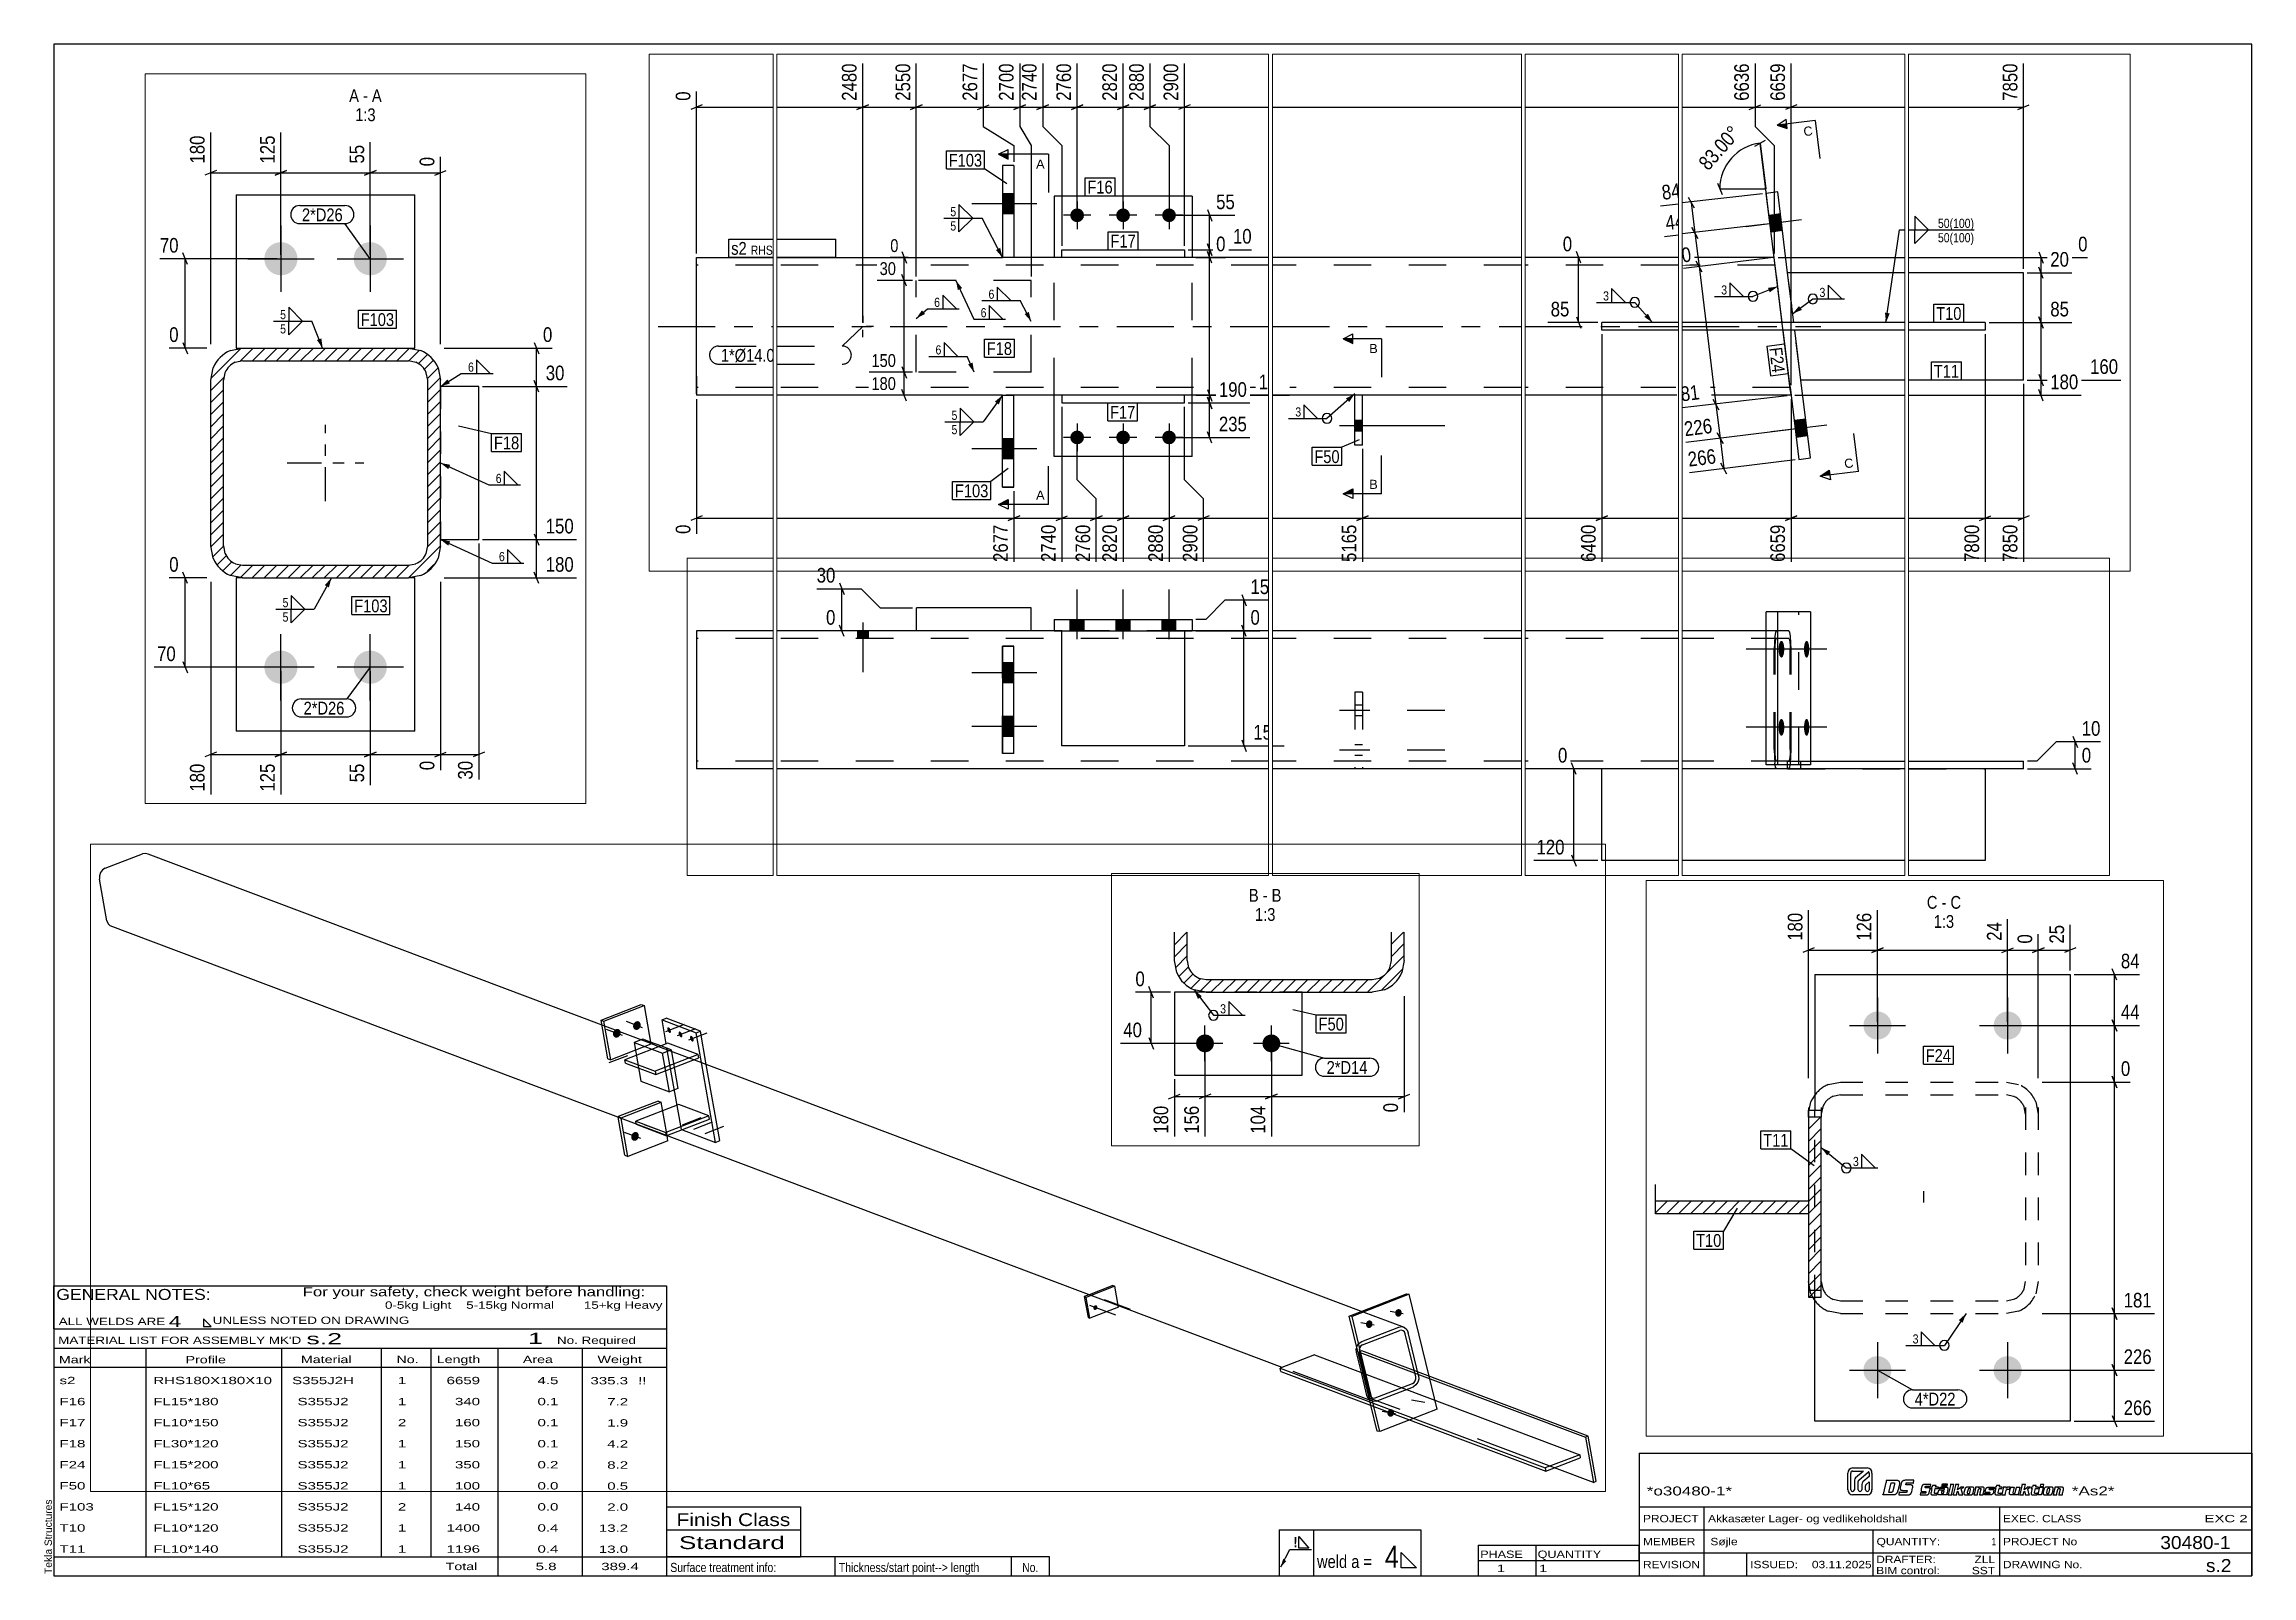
# Paper-space layout 'Layout1' of a CAD drawing. Header units: millimetres. Extents: x 2 to 579, y 5 to 405.
# The model-space entities are those that its viewports show. They can reach past a viewport. Long polylines and large blocks are cut down to what shows.
import ezdxf

# ---------------------------------------------------------------- set-up
doc = ezdxf.new("R2010")
doc.units = ezdxf.units.MM
doc.linetypes.add('DXK_LINE_DOT2', pattern=[3.9198, 1.9599, -1.9599])
doc.linetypes.add('DXK_LINE_DOT3', pattern=[5.9187, 2.979, -0.9799, 0.9799, -0.9799])
for name, color, linetype in [('GRAPHICAL_OBJECTS', 7, 'Continuous'), ('MÅLSÆTNING', 7, 'Continuous'), ('STÅL', 7, 'Continuous'), ('TEKST', 7, 'Continuous')]:
    doc.layers.add(name, color=color, linetype=linetype)
doc.layers.add('Viewport layer', color=7, linetype='Continuous', plot=False)
doc.styles.add('Arial', font='ARIAL.TTF', dxfattribs={"height": 0.2})
doc.styles.add('Arial Narrow', font='ARIALN.TTF', dxfattribs={"height": 0.2})
doc.styles.add('Arial Narrow Bold', font='ARIALNB.TTF', dxfattribs={"height": 0.2})
doc.styles.add('Arial Rounded MT Bold', font='ARLRDBD.TTF', dxfattribs={"height": 0.2})
doc.styles.add('IDAutomationHC39M', font='IDAUTOMATIONHC39M.TTF', dxfattribs={"height": 0.2})

psp = doc.layouts.get("Layout1")

# ---------------------------------------------------------------- texts
at = {"layer": 'GRAPHICAL_OBJECTS', "color": 7}
for s, height, style, width, p in [('GENERAL NOTES:', 2.8633, 'Arial Narrow', 1.4, (5.65, 77.06)), ('ALL WELDS ARE', 1.9089, 'Arial Narrow', 1.6, (6.29, 70.5)), ('UNLESS NOTED ON DRAWING', 1.9089, 'Arial Narrow', 1.6, (46.52, 70.78)), ("MATERIAL LIST FOR ASSEMBLY MK'D", 1.9089, 'Arial Narrow', 1.6, (6.15, 65.56)), ('s.2', 2.912, 'Arial Rounded MT Bold', 1.794707, (70.97, 65.47)), ('1', 2.91, 'Arial Rounded MT Bold', 1.794707, (128.86, 65.56)), ('No. Required', 1.9089, 'Arial Narrow', 1.6, (136.41, 65.56)), ('Mark', 1.909, 'Arial Narrow', 1.7, (6.34, 60.5)), ('Profile', 1.909, 'Arial Narrow', 1.7, (39.41, 60.5)), ('Material', 1.909, 'Arial Narrow', 1.7, (69.54, 60.56)), ('No.', 1.909, 'Arial Narrow', 1.7, (94.5, 60.56)), ('Length', 1.909, 'Arial Narrow', 1.7, (105, 60.56)), ('Area', 1.909, 'Arial Narrow', 1.7, (127.5, 60.56)), ('Weight', 1.909, 'Arial Narrow', 1.7, (147, 60.56)), ('PHASE', 1.909, 'Arial Narrow', 1.5, (377.5, 9.69)), ('QUANTITY', 1.909, 'Arial Narrow', 1.5, (392.5, 9.69))]:
    psp.add_text(s, height=height, dxfattribs=dict(at, style=style, width=width)).set_placement(p)
at = {"layer": 'GRAPHICAL_OBJECTS', "color": 7, "linetype": 'Continuous'}
for s, height, style, width, p in [('For your safety, check weight before handling:  ', 2.3861, 'Arial Narrow', 1.6, (70, 78)), ('0-5kg Light    5-15kg Normal        15+kg Heavy', 1.9089, 'Arial Narrow', 1.6, (91.5, 74.75)), ('4', 2.86, 'Arial Narrow', 1.794707, (35, 70)), ('s2', 1.909, 'Arial Narrow', 1.794707, (6.5, 55.06)), ('RHS180X180X10', 1.9089, 'Arial Narrow', 1.794707, (31, 55.06)), ('S355J2H', 1.909, 'Arial Narrow', 1.794707, (67.24, 55.06)), ('1', 1.91, 'Arial Narrow', 1.794707, (94.86, 55.06)), ('6659', 1.909, 'Arial Narrow', 1.794707, (107.58, 55.06)), ('4.5', 1.909, 'Arial Narrow', 1.794707, (131.32, 55.06)), ('335.3', 1.909, 'Arial Narrow', 1.794707, (145.15, 55)), ('!!', 1.909, 'Arial Narrow', 1.794707, (157.6, 55)), ('F16', 1.909, 'Arial Narrow', 1.794707, (6.5, 49.56)), ('FL15*180', 1.909, 'Arial Narrow', 1.794707, (31, 49.56)), ('S355J2', 1.909, 'Arial Narrow', 1.794707, (68.66, 49.56)), ('1', 1.91, 'Arial Narrow', 1.794707, (94.86, 49.56)), ('340', 1.909, 'Arial Narrow', 1.794707, (109.77, 49.56)), ('0.1', 1.909, 'Arial Narrow', 1.794707, (131.32, 49.56)), ('7.2', 1.909, 'Arial Narrow', 1.794707, (149.53, 49.5)), ('F17', 1.909, 'Arial Narrow', 1.794707, (6.5, 44.06)), ('F18', 1.909, 'Arial Narrow', 1.794707, (6.5, 38.56)), ('FL10*150', 1.909, 'Arial Narrow', 1.794707, (31, 44.06)), ('FL30*120', 1.909, 'Arial Narrow', 1.794707, (31, 38.56)), ('S355J2', 1.909, 'Arial Narrow', 1.794707, (68.66, 44.06)), ('S355J2', 1.909, 'Arial Narrow', 1.794707, (68.66, 38.56)), ('2', 1.91, 'Arial Narrow', 1.794707, (94.86, 44.06)), ('1', 1.91, 'Arial Narrow', 1.794707, (94.86, 38.56)), ('160', 1.909, 'Arial Narrow', 1.794707, (109.77, 44.06)), ('150', 1.909, 'Arial Narrow', 1.794707, (109.77, 38.56)), ('0.1', 1.909, 'Arial Narrow', 1.794707, (131.32, 44.06)), ('0.1', 1.909, 'Arial Narrow', 1.794707, (131.32, 38.56)), ('4.2', 1.909, 'Arial Narrow', 1.794707, (149.53, 38.5)), ('1.9', 1.909, 'Arial Narrow', 1.794707, (149.53, 44)), ('F24', 1.909, 'Arial Narrow', 1.794707, (6.5, 33.06)), ('FL15*200', 1.909, 'Arial Narrow', 1.794707, (31, 33.06)), ('S355J2', 1.909, 'Arial Narrow', 1.794707, (68.66, 33.06)), ('1', 1.91, 'Arial Narrow', 1.794707, (94.86, 33.06)), ('350', 1.909, 'Arial Narrow', 1.794707, (109.77, 33.06)), ('0.2', 1.909, 'Arial Narrow', 1.794707, (131.32, 33.06)), ('8.2', 1.909, 'Arial Narrow', 1.794707, (149.53, 33)), ('F50', 1.909, 'Arial Narrow', 1.794707, (6.5, 27.56)), ('FL10*65', 1.909, 'Arial Narrow', 1.794707, (31, 27.56)), ('S355J2', 1.909, 'Arial Narrow', 1.794707, (68.66, 27.56)), ('1', 1.91, 'Arial Narrow', 1.794707, (94.86, 27.56)), ('100', 1.909, 'Arial Narrow', 1.794707, (109.77, 27.56)), ('0.0', 1.909, 'Arial Narrow', 1.794707, (131.32, 27.56)), ('0.5', 1.909, 'Arial Narrow', 1.794707, (149.53, 27.5)), ('F103', 1.909, 'Arial Narrow', 1.794707, (6.5, 22.06)), ('FL15*120', 1.909, 'Arial Narrow', 1.794707, (31, 22.06)), ('S355J2', 1.909, 'Arial Narrow', 1.794707, (68.66, 22.06)), ('2', 1.91, 'Arial Narrow', 1.794707, (94.86, 22.06)), ('140', 1.909, 'Arial Narrow', 1.794707, (109.77, 22.06)), ('0.0', 1.909, 'Arial Narrow', 1.794707, (131.32, 22.06)), ('2.0', 1.909, 'Arial Narrow', 1.794707, (149.53, 22)), ('*o30480-1*', 2.333, 'IDAutomationHC39M', 1.425378, (421, 26)), ('*As2*', 2.333, 'IDAutomationHC39M', 1.425378, (532, 26.01)), ('T10', 1.909, 'Arial Narrow', 1.794707, (6.5, 16.56)), ('FL10*120', 1.909, 'Arial Narrow', 1.794707, (31, 16.56)), ('S355J2', 1.909, 'Arial Narrow', 1.794707, (68.66, 16.56)), ('1', 1.91, 'Arial Narrow', 1.794707, (94.86, 16.56)), ('1400', 1.909, 'Arial Narrow', 1.794707, (107.58, 16.56)), ('0.4', 1.909, 'Arial Narrow', 1.794707, (131.32, 16.56)), ('13.2', 1.909, 'Arial Narrow', 1.794707, (147.34, 16.5)), ('Finish Class', 3.3405, 'Arial Narrow', 1.425378, (167.62, 18)), ('PROJECT', 1.909, 'Arial Narrow', 1.425378, (420, 19)), ('Akkasæter Lager- og vedlikeholdshall', 1.9089, 'Arial Narrow', 1.425378, (437, 19)), ('EXEC. CLASS', 1.9089, 'Arial Narrow', 1.425378, (514, 19)), ('EXC 2', 1.909, 'Arial Narrow', 1.780292, (566.64, 19)), ('T11', 1.909, 'Arial Narrow', 1.794707, (6.5, 11.06)), ('FL10*140', 1.909, 'Arial Narrow', 1.794707, (31, 11.06)), ('S355J2', 1.909, 'Arial Narrow', 1.794707, (68.66, 11.06)), ('1', 1.91, 'Arial Narrow', 1.794707, (94.86, 11.06)), ('1196', 1.909, 'Arial Narrow', 1.794707, (107.58, 11.06)), ('0.4', 1.909, 'Arial Narrow', 1.794707, (131.32, 11.06)), ('13.0', 1.909, 'Arial Narrow', 1.794707, (147.34, 11)), ('Standard', 3.34, 'Arial Narrow', 1.780292, (168.26, 12)), ('MEMBER', 1.909, 'Arial Narrow', 1.425378, (420, 13)), ('Søjle', 1.909, 'Arial Narrow', 1.42538, (437.61, 13)), ('QUANTITY:', 1.909, 'Arial Narrow', 1.425378, (481, 13)), ('PROJECT No', 1.909, 'Arial Narrow', 1.425378, (514, 13)), ('30480-1', 3.397, 'Arial Rounded MT Bold', 1.1, (555.09, 12)), ('Total', 1.909, 'Arial Narrow', 1.7, (107.33, 6.5)), ('5.8', 1.909, 'Arial Narrow', 1.794707, (130.83, 6.5)), ('389.4', 1.909, 'Arial Narrow', 1.794707, (147.96, 6.5)), ('1', 1.91, 'Arial Narrow', 1.794707, (381.82, 6)), ('1', 1.91, 'Arial Narrow', 1.794707, (392.86, 6)), ('REVISION', 1.909, 'Arial Narrow', 1.425378, (420, 7)), ('ISSUED:', 1.909, 'Arial Narrow', 1.425378, (448, 7)), ('03.11.2025', 1.909, 'Arial Narrow', 1.425378, (464.11, 7)), ('DRAFTER:', 1.909, 'Arial Narrow', 1.425378, (480.91, 8.35)), ('BIM control:', 1.9089, 'Arial Narrow', 1.425378, (480.9, 5.44)), ('SST', 1.909, 'Arial Narrow', 1.425378, (505.88, 5.43)), ('ZLL', 1.909, 'Arial Narrow', 1.425378, (506.58, 8.35)), ('DRAWING No.', 1.9089, 'Arial Narrow', 1.425378, (514, 7)), ('s.2', 3.397, 'Arial Rounded MT Bold', 1.1, (567.01, 6))]:
    psp.add_text(s, height=height, dxfattribs=dict(at, style=style, width=width)).set_placement(p)
at = {"layer": 'GRAPHICAL_OBJECTS', "color": 174, "linetype": 'Continuous', "style": 'Arial'}
psp.add_text('Tekla Structures', height=1.9102, rotation=90, dxfattribs=at).set_placement((4.5, 5.5))
at = {"layer": 'GRAPHICAL_OBJECTS', "color": 2, "linetype": 'Continuous', "style": 'Arial Narrow Bold', "width": 0.99921}
psp.add_text('!', height=2.73, dxfattribs=at).set_placement((328.73, 12.42))
at = {"layer": 'GRAPHICAL_OBJECTS', "color": 7, "linetype": 'Continuous', "style": 'Arial Narrow'}
for s, height, p in [('4', 5.73, (352.61, 7.11)), ('1', 1.91, (511.03, 13)), ('Surface treatment info:', 2.3861, (166, 6)), ('Thickness/start point--> length', 2.3861, (210, 6)), ('weld a =', 3.34, (334.88, 7.06))]:
    psp.add_text(s, height=height, dxfattribs=at).set_placement(p)
at = {"layer": 'GRAPHICAL_OBJECTS', "color": 7, "style": 'Arial Narrow'}
psp.add_text('No.', height=2.386, dxfattribs=at).set_placement((257.87, 6))

msp = doc.modelspace()

# ---------------------------------------------------------------- hatches: boundary and pattern name
at = {"layer": 'STÅL', "linetype": 'Continuous'}
for points in [[(50828.3, 1342.5), (50829.5, 1345), (50831, 1347.2), (50832.9, 1349), (50835, 1350.3), (50837.2, 1351.2), (50839.5, 1351.5), (50841.7, 1351.3), (50843.8, 1350.5), (50845.6, 1349.2), (50847.1, 1347.5), (50848.2, 1345.4), (50848.9, 1342.9), (50849.1, 1340.3), (50848.8, 1337.7), (50848.1, 1335.1), (50846.9, 1332.6), (50845.4, 1330.5), (50843.5, 1328.6), (50841.4, 1327.3), (50839.2, 1326.4), (50836.9, 1326.1), (50834.7, 1326.3), (50832.6, 1327.1), (50830.8, 1328.4), (50829.3, 1330.1), (50828.2, 1332.3), (50827.5, 1334.7), (50827.3, 1337.3), (50827.6, 1339.9)], [(50934.7, 1327.1), (50935.3, 1325.3), (50935.7, 1323.5), (50935.9, 1321.9), (50935.8, 1320.3), (50935.6, 1319.1), (50935.1, 1318), (50934.4, 1317.4), (50933.6, 1317.1), (50932.7, 1317.1), (50931.6, 1317.5), (50930.6, 1318.3), (50929.5, 1319.4), (50928.5, 1320.8), (50927.6, 1322.3), (50926.9, 1324), (50926.3, 1325.8), (50925.9, 1327.6), (50925.7, 1329.3), (50925.7, 1330.8), (50926, 1332.1), (50926.5, 1333.1), (50927.1, 1333.7), (50928, 1334.1), (50928.9, 1334), (50930, 1333.6), (50931, 1332.8), (50932.1, 1331.7), (50933.1, 1330.4), (50934, 1328.8)], [(50770.7, 1320.2), (50771.9, 1322.7), (50773.4, 1324.8), (50775.3, 1326.7), (50777.4, 1328), (50779.6, 1328.9), (50781.9, 1329.2), (50784.1, 1329), (50786.2, 1328.2), (50788, 1326.9), (50789.5, 1325.2), (50790.6, 1323), (50791.3, 1320.6), (50791.5, 1318), (50791.2, 1315.4), (50790.5, 1312.8), (50789.3, 1310.3), (50787.8, 1308.1), (50785.9, 1306.3), (50783.8, 1305), (50781.6, 1304.1), (50779.3, 1303.8), (50777.1, 1304), (50775, 1304.8), (50773.2, 1306.1), (50771.7, 1307.8), (50770.6, 1309.9), (50769.9, 1312.4), (50769.7, 1315), (50769.9, 1317.6)], [(50967.4, 1314.8), (50968, 1313), (50968.3, 1311.2), (50968.5, 1309.6), (50968.5, 1308.1), (50968.2, 1306.8), (50967.7, 1305.8), (50967.1, 1305.1), (50966.2, 1304.8), (50965.3, 1304.8), (50964.3, 1305.2), (50963.2, 1306), (50962.1, 1307.1), (50961.1, 1308.5), (50960.2, 1310), (50959.5, 1311.7), (50958.9, 1313.5), (50958.5, 1315.3), (50958.3, 1317), (50958.4, 1318.5), (50958.6, 1319.8), (50959.1, 1320.8), (50959.8, 1321.5), (50960.6, 1321.8), (50961.6, 1321.7), (50962.6, 1321.3), (50963.6, 1320.5), (50964.7, 1319.4), (50965.7, 1318.1), (50966.6, 1316.5)], [(51000, 1302.5), (51000.6, 1300.7), (51001, 1299), (51001.2, 1297.3), (51001.1, 1295.8), (51000.8, 1294.5), (51000.4, 1293.5), (50999.7, 1292.8), (50998.9, 1292.5), (50997.9, 1292.5), (50996.9, 1292.9), (50995.8, 1293.7), (50994.8, 1294.8), (50993.8, 1296.2), (50992.9, 1297.7), (50992.1, 1299.4), (50991.5, 1301.2), (50991.1, 1303), (50991, 1304.7), (50991, 1306.2), (50991.3, 1307.5), (50991.7, 1308.5), (50992.4, 1309.2), (50993.2, 1309.5), (50994.2, 1309.4), (50995.2, 1309), (50996.3, 1308.2), (50997.3, 1307.1), (50998.3, 1305.8), (50999.2, 1304.2)], [(50822.9, 1024.1), (50824.1, 1026.5), (50825.6, 1028.7), (50827.5, 1030.5), (50829.6, 1031.9), (50831.8, 1032.8), (50834.1, 1033.1), (50836.3, 1032.8), (50838.4, 1032.1), (50840.2, 1030.8), (50841.7, 1029), (50842.8, 1026.9), (50843.5, 1024.5), (50843.7, 1021.9), (50843.4, 1019.2), (50842.7, 1016.6), (50841.5, 1014.2), (50840, 1012), (50838.1, 1010.2), (50836, 1008.8), (50833.8, 1008), (50831.5, 1007.6), (50829.3, 1007.9), (50827.2, 1008.6), (50825.4, 1009.9), (50823.9, 1011.7), (50822.8, 1013.8), (50822.1, 1016.2), (50821.9, 1018.8), (50822.2, 1021.5)], [(52149.9, 530.6), (52150.5, 531.9), (52151.3, 533.1), (52152.3, 534.1), (52153.5, 534.8), (52154.7, 535.3), (52155.9, 535.5), (52157.1, 535.3), (52158.2, 534.9), (52159.2, 534.2), (52160, 533.3), (52160.6, 532.1), (52160.9, 530.8), (52161.1, 529.4), (52160.9, 528), (52160.5, 526.6), (52159.9, 525.3), (52159, 524.1), (52158, 523.1), (52156.9, 522.4), (52155.7, 521.9), (52154.5, 521.8), (52153.3, 521.9), (52152.2, 522.3), (52151.2, 523), (52150.4, 523.9), (52149.8, 525.1), (52149.4, 526.4), (52149.3, 527.8), (52149.5, 529.2)], [(53016.6, 514.9), (53017.2, 517.1), (53018.2, 519.2), (53019.5, 521), (53021.1, 522.4), (53022.9, 523.5), (53024.8, 524.1), (53026.7, 524.2), (53028.7, 523.9), (53030.5, 523.1), (53032.1, 521.9), (53033.4, 520.3), (53034.4, 518.4), (53035, 516.2), (53035.2, 514), (53035, 511.7), (53034.4, 509.5), (53033.5, 507.4), (53032.2, 505.6), (53030.6, 504.2), (53028.8, 503.1), (53026.9, 502.5), (53024.9, 502.3), (53023, 502.7), (53021.2, 503.5), (53019.6, 504.7), (53018.3, 506.3), (53017.3, 508.2), (53016.7, 510.4), (53016.4, 512.6)], [(2739.5, 466.6), (2739.5, 492.6), (2724.5, 492.6), (2724.5, 466.6)], [(2739.5, 466.6), (2739.5, 492.6), (2724.5, 492.6), (2724.5, 466.6)], [(52932.7, 482.4), (52933.3, 484.6), (52934.2, 486.7), (52935.5, 488.4), (52937.1, 489.9), (52938.9, 491), (52940.8, 491.6), (52942.8, 491.7), (52944.7, 491.4), (52946.5, 490.6), (52948.1, 489.4), (52949.4, 487.8), (52950.4, 485.9), (52951, 483.7), (52951.3, 481.5), (52951.1, 479.2), (52950.5, 477), (52949.5, 474.9), (52948.2, 473.1), (52946.6, 471.7), (52944.8, 470.6), (52942.9, 470), (52941, 469.8), (52939, 470.2), (52937.2, 471), (52935.6, 472.2), (52934.3, 473.8), (52933.3, 475.7), (52932.7, 477.8), (52932.5, 480.1)], [(2822, 455.7, -1), (2822, 473.7, -1)], [(2882, 455.7, -1), (2882, 473.7, -1)], [(2942, 455.7, -1), (2942, 473.7, -1)], [(6709.2, 444.6), (6706.5, 466.4), (6691.7, 464.6), (6694.3, 442.7)], [(6709.2, 444.6), (6706.5, 466.4), (6691.7, 464.6), (6694.3, 442.7)], [(39690.3, 426.9, -1), (39664.3, 426.9, -1)], [(39760.3, 426.9, -1), (39734.3, 426.9, -1)], [(17696.4, 319.5), (17714.4, 319.5), (17714.4, 334.5), (17696.4, 334.5)], [(17696.4, 319.5), (17714.4, 319.5), (17714.4, 334.5), (17696.4, 334.5)], [(17756.4, 319.5), (17774.4, 319.5), (17774.4, 334.5), (17756.4, 334.5)], [(17756.4, 319.5), (17774.4, 319.5), (17774.4, 334.5), (17756.4, 334.5)], [(17816.4, 319.5), (17834.4, 319.5), (17834.4, 334.5), (17816.4, 334.5)], [(17816.4, 319.5), (17834.4, 319.5), (17834.4, 334.5), (17816.4, 334.5)], [(34012.5, 321.7, -1), (33990.5, 321.7, -1)], [(34114.5, 321.7, -1), (34092.5, 321.7, -1)], [(17432.4, 319.5), (17418.4, 319.5), (17418.4, 309.5), (17432.4, 309.5)], [(21587.5, 295.5), (21587.6, 297.8), (21587.8, 300), (21588.2, 302), (21588.7, 303.7), (21589.4, 305), (21590.1, 306), (21590.8, 306.4), (21591.6, 306.4), (21592.4, 306), (21593.1, 305), (21593.7, 303.7), (21594.3, 302), (21594.6, 300), (21594.9, 297.8), (21595, 295.5), (21594.9, 293.2), (21594.6, 291), (21594.3, 289), (21593.7, 287.3), (21593.1, 286), (21592.4, 285), (21591.6, 284.6), (21590.8, 284.6), (21590.1, 285), (21589.4, 286), (21588.7, 287.3), (21588.2, 289), (21587.8, 291), (21587.6, 293.2)], [(21620.7, 295.5), (21620.8, 297.8), (21621, 300), (21621.4, 302), (21621.8, 303.7), (21622.4, 305), (21623.1, 306), (21623.8, 306.4), (21624.5, 306.4), (21625.2, 306), (21625.9, 305), (21626.4, 303.7), (21626.9, 302), (21627.3, 300), (21627.5, 297.8), (21627.6, 295.5), (21627.5, 293.2), (21627.3, 291), (21626.9, 289), (21626.4, 287.3), (21625.9, 286), (21625.2, 285), (21624.5, 284.6), (21623.8, 284.6), (21623.1, 285), (21622.4, 286), (21621.8, 287.3), (21621.4, 289), (21621, 291), (21620.8, 293.2)], [(17622.9, 251.5), (17622.9, 277.5), (17607.9, 277.5), (17607.9, 251.5)], [(52994.3, 227.6), (52994.9, 229.9), (52995.8, 231.9), (52997.2, 233.7), (52998.7, 235.2), (53000.5, 236.2), (53002.4, 236.8), (53004.4, 237), (53006.3, 236.6), (53008.1, 235.8), (53009.7, 234.6), (53011.1, 233), (53012, 231.1), (53012.7, 229), (53012.9, 226.7), (53012.7, 224.4), (53012.1, 222.2), (53011.1, 220.2), (53009.8, 218.4), (53008.2, 216.9), (53006.5, 215.8), (53004.5, 215.2), (53002.6, 215.1), (53000.7, 215.4), (52998.8, 216.2), (52997.3, 217.5), (52995.9, 219.1), (52994.9, 221), (52994.3, 223.1), (52994.1, 225.4)], [(5217, 196.6), (5217, 182.6), (5227, 182.6), (5227, 196.6)], [(5217, 196.6), (5217, 182.6), (5227, 182.6), (5227, 196.6)], [(6742.1, 176.6), (6739.5, 198.4), (6724.6, 196.6), (6727.2, 174.7)], [(6742.1, 176.6), (6739.5, 198.4), (6724.6, 196.6), (6727.2, 174.7)], [(17622.9, 181.5), (17622.9, 207.5), (17607.9, 207.5), (17607.9, 181.5)], [(21587.5, 193.5), (21587.6, 195.8), (21587.8, 198), (21588.2, 200), (21588.7, 201.7), (21589.4, 203), (21590.1, 204), (21590.8, 204.4), (21591.6, 204.4), (21592.4, 204), (21593.1, 203), (21593.7, 201.7), (21594.3, 200), (21594.6, 198), (21594.9, 195.8), (21595, 193.5), (21594.9, 191.2), (21594.6, 189), (21594.3, 187), (21593.7, 185.3), (21593.1, 184), (21592.4, 183), (21591.6, 182.6), (21590.8, 182.6), (21590.1, 183), (21589.4, 184), (21588.7, 185.3), (21588.2, 187), (21587.8, 189), (21587.6, 191.2)], [(21620.7, 193.5), (21620.8, 195.8), (21621, 198), (21621.4, 200), (21621.8, 201.7), (21622.4, 203), (21623.1, 204), (21623.8, 204.4), (21624.5, 204.4), (21625.2, 204), (21625.9, 203), (21626.4, 201.7), (21626.9, 200), (21627.3, 198), (21627.5, 195.8), (21627.6, 193.5), (21627.5, 191.2), (21627.3, 189), (21626.9, 187), (21626.4, 185.3), (21625.9, 184), (21625.2, 183), (21624.5, 182.6), (21623.8, 182.6), (21623.1, 183), (21622.4, 184), (21621.8, 185.3), (21621.4, 187), (21621, 189), (21620.8, 191.2)], [(2822, 165.6, -1), (2822, 183.6, -1)], [(2882, 165.6, -1), (2882, 183.6, -1)], [(2942, 165.6, -1), (2942, 183.6, -1)], [(2724.5, 172.6), (2724.5, 146.6), (2739.5, 146.6), (2739.5, 172.6)], [(2724.5, 172.6), (2724.5, 146.6), (2739.5, 146.6), (2739.5, 172.6)], [(39664.3, 106.9, -1), (39690.3, 106.9, -1)], [(39734.3, 106.9, -1), (39760.3, 106.9, -1)], [(28240.2, 80.2, -1), (28254.2, 80.2, -1)], [(28292.2, 80.2, -1), (28306.2, 80.2, -1)], [(34012.5, 51.7, -1), (33990.5, 51.7, -1)], [(34114.5, 51.7, -1), (34092.5, 51.7, -1)]]:
    msp.add_hatch(color=96, dxfattribs=at).paths.add_polyline_path(points)
h = msp.add_hatch(dxfattribs=at)
h.set_pattern_fill('', scale=2.1, style=0, pattern_type=0)
h.set_pattern_definition([(45, (39800.4305, 341.455), (-4.71463, 4.71463), [])])
h.paths.add_polyline_path([(39802.3, 331.9), (39800.4, 341.5), (39795, 349.6), (39786.9, 355), (39777.3, 356.9), (39647.3, 356.9), (39637.8, 355), (39629.7, 349.6), (39624.2, 341.5), (39622.3, 331.9), (39622.3, 201.9), (39624.2, 192.3), (39629.7, 184.2), (39637.8, 178.8), (39647.3, 176.9), (39777.3, 176.9), (39786.9, 178.8), (39795, 184.2), (39800.4, 192.3), (39802.3, 201.9)])
h.paths.add_polyline_path([(39791.2, 196.1), (39787.9, 191.3), (39783.1, 188), (39777.3, 186.9), (39647.3, 186.9), (39641.6, 188), (39636.7, 191.3), (39633.5, 196.1), (39632.3, 201.9), (39632.3, 331.9), (39633.5, 337.6), (39636.7, 342.5), (39641.6, 345.7), (39647.3, 346.9), (39777.3, 346.9), (39783.1, 345.7), (39787.9, 342.5), (39791.2, 337.6), (39792.3, 331.9), (39792.3, 201.9)])
h = msp.add_hatch(dxfattribs=at)
h.set_pattern_fill('', scale=2.1, style=0, pattern_type=0)
h.set_pattern_definition([(45, (33947.4973, 249.811), (-4.71463, 4.71463), [])])
h.paths.add_polyline_path([(33957.5, 249.8), (33947.5, 249.8), (33947.5, 108.8), (33957.5, 108.8)])
h = msp.add_hatch(dxfattribs=at)
h.set_pattern_fill('', scale=2.1, style=0, pattern_type=0)
h.set_pattern_definition([(45, (33827.4973, 184.3227), (-4.71463, 4.71463), [])])
h.paths.add_polyline_path([(33947.5, 184.3), (33827.5, 184.3), (33827.5, 174.2), (33947.5, 174.2)])
h = msp.add_hatch(dxfattribs=at)
h.set_pattern_fill('', scale=2.1, style=0, pattern_type=0)
h.set_pattern_definition([(45, (28393.185, 167.2156), (-4.71463, 4.71463), [])])
h.paths.add_polyline_path([(28403.2, 167.2), (28393.2, 167.2), (28393.2, 145.2), (28392, 139.4), (28388.8, 134.5), (28383.9, 131.3), (28378.2, 130.2), (28248.2, 130.2), (28242.4, 131.3), (28237.6, 134.5), (28234.3, 139.4), (28233.2, 145.2), (28233.2, 167.2), (28223.2, 167.2), (28223.2, 145.2), (28225.1, 135.6), (28230.5, 127.5), (28238.6, 122.1), (28248.2, 120.2), (28378.2, 120.2), (28387.8, 122.1), (28395.9, 127.5), (28401.3, 135.6), (28403.2, 145.2)])
at = {"layer": 'TEKST', "linetype": 'Continuous'}
for color, points in [(30, [(6714.8, 584), (6715.5, 577.8), (6702.4, 582.5)]), (30, [(2732, 544.3), (2732, 538.1), (2719.5, 544.3)]), (3, [(2721.5, 422.2), (2724.5, 409.6), (2716, 419.3)]), (3, [(2666.2, 367), (2663.7, 379.7), (2671.8, 369.6)]), (3, [(6690.3, 369.9), (6703.1, 371.6), (6692.6, 364.1)]), (3, [(39709, 364.5), (39710, 356.9), (39705.5, 363.2)]), (3, [(6734.5, 341.1), (6722.5, 336.2), (6730.8, 346.1)]), (3, [(2623.5, 335.9), (2612, 330.1), (2619.4, 340.6)]), (3, [(2758.9, 338.6), (2762, 326.1), (2753.4, 335.7)]), (3, [(6522.3, 336.1), (6528.2, 324.6), (6517.6, 332)]), (3, [(6849.3, 336.6), (6844.4, 324.6), (6843.1, 337.5)]), (3, [(39809.7, 329.2), (39802.3, 326.9), (39807.7, 332.4)]), (30, [(5214.5, 303.5), (5214.5, 297.2), (5202, 303.5)]), (3, [(2685.4, 272.4), (2687.5, 259.7), (2679.7, 269.9)]), (3, [(39808.4, 262.1), (39802.3, 266.9), (39809.9, 265.5)]), (3, [(2714.6, 221.4), (2724.5, 229.6), (2719.7, 217.7)]), (3, [(5205.6, 225.6), (5217, 231.6), (5209.7, 220.9)]), (3, [(33962.1, 219.9), (33957.5, 226.1), (33964.5, 222.8)]), (3, [(39808.4, 202.1), (39802.3, 206.9), (39809.9, 205.5)]), (3, [(39711.7, 171.2), (39716.9, 176.9), (39714.9, 169.4)]), (30, [(6770.3, 131.8), (6771.1, 125.6), (6758.6, 124.1)]), (3, [(28241.7, 115), (28238.6, 122.1), (28244.7, 117.2)]), (30, [(5214.5, 107.4), (5214.5, 101.1), (5202, 101.1)]), (30, [(2732, 93.4), (2732, 87.2), (2719.5, 87.2)]), (3, [(34065.2, 90.9), (34070.9, 96), (34068.2, 88.8)])]:
    msp.add_hatch(color=color, dxfattribs=at).paths.add_polyline_path(points)

# ---------------------------------------------------------------- linework, layer by layer
at = {"layer": 'MÅLSÆTNING', "color": 7, "linetype": 'Continuous'}
for p, q in [((2542, 324.6), (2542, 663)), ((2542, 324.6), (2542, 663)), ((2612, 384.7), (2612, 663)), ((2612, 384.7), (2612, 663)), ((2699.5, 663), (2699.5, 580.7)), ((2699.5, 663), (2699.5, 580.7)), ((2747, 663), (2747, 580.7)), ((2777, 663), (2777, 580.7)), ((2777, 663), (2777, 580.7)), ((2822, 469.7), (2822, 663)), ((2822, 469.7), (2822, 663)), ((2882, 469.7), (2882, 663)), ((2917, 663), (2917, 580.7)), ((2917, 663), (2917, 580.7)), ((2962, 424.7), (2962, 663)), ((2962, 424.7), (2962, 663)), ((6673.4, 663), (6673.4, 580.7)), ((6673.4, 663), (6673.4, 580.7)), ((6720.5, 242.8), (6720.5, 663)), ((6720.5, 242.8), (6720.5, 663)), ((7912, 394.6), (7912, 663)), ((62, 414.6), (62, 626.4)), ((69.5, 608.7), (54.5, 602.7)), ((62, 605.7), (2542, 605.7)), ((2549.5, 608.7), (2534.5, 602.7)), ((2534.5, 602.7), (2549.5, 608.7)), ((2542, 605.7), (2612, 605.7)), ((2619.5, 608.7), (2604.5, 602.7)), ((2604.5, 602.7), (2619.5, 608.7)), ((2612, 605.7), (2699.5, 605.7)), ((2692, 602.7), (2707, 608.7)), ((2739.5, 602.7), (2754.5, 608.7)), ((2747, 605.7), (2777, 605.7)), ((2769.5, 602.7), (2784.5, 608.7)), ((2777, 605.7), (2822, 605.7)), ((2814.5, 602.7), (2829.5, 608.7)), ((2829.5, 608.7), (2814.5, 602.7)), ((2874.5, 602.7), (2889.5, 608.7)), ((2882, 605.7), (2917, 605.7)), ((2909.5, 602.7), (2924.5, 608.7)), ((2917, 605.7), (2962, 605.7)), ((2969.5, 608.7), (2954.5, 602.7)), ((2969.5, 608.7), (2954.5, 602.7)), ((2962, 605.7), (6673.4, 605.7)), ((6665.9, 602.7), (6680.9, 608.7)), ((6673.4, 605.7), (6720.5, 605.7)), ((6728, 608.7), (6713, 602.7)), ((6728, 608.7), (6713, 602.7)), ((6720.5, 605.7), (7912, 605.7)), ((7904.5, 602.7), (7919.5, 608.7)), ((2699.5, 580.7), (2739.5, 555.7)), ((2699.5, 580.7), (2739.5, 555.7)), ((2747, 580.7), (2762, 555.7)), ((2747, 580.7), (2762, 555.7)), ((2777, 580.7), (2802, 555.7)), ((2777, 580.7), (2802, 555.7)), ((2917, 580.7), (2942, 555.7)), ((2917, 580.7), (2942, 555.7)), ((6673.4, 580.7), (6698.4, 555.7)), ((6673.4, 580.7), (6698.4, 555.7)), ((2739.5, 555.7), (2739.5, 534.6)), ((2739.5, 555.7), (2739.5, 534.6)), ((2762, 555.7), (2762, 384.7)), ((2762, 555.7), (2762, 384.7)), ((2802, 555.7), (2802, 424.7)), ((2802, 555.7), (2802, 424.7)), ((2942, 555.7), (2942, 469.7)), ((2942, 555.7), (2942, 469.7)), ((6673, 555), (6687.2, 562.8)), ((6719.9, 234.6), (6680.1, 558.9)), ((6680.1, 558.9), (6687.4, 499.3)), ((6698.4, 555.7), (6698.4, 414.6)), ((6698.4, 555.7), (6698.4, 414.6)), ((39622.3, 359.9), (39622.3, 525.7)), ((39677.3, 429.9), (39677.3, 525.7)), ((6624.4, 506.8), (6630.4, 491.8)), ((39747.3, 429.9), (39747.3, 518.3)), ((39747.3, 429.9), (39747.3, 518.3)), ((39802.3, 359.9), (39802.3, 506.7)), ((6683.2, 492.7), (6538.9, 476.4)), ((6586.2, 488.4), (6593.9, 474.2)), ((6627.4, 499.3), (6687.4, 499.3)), ((39626.8, 496), (39617.8, 492.4)), ((39622.3, 494.2), (39677.3, 494.2)), ((39672.8, 492.4), (39681.8, 496)), ((39751.8, 496), (39742.8, 492.4)), ((39742.8, 492.4), (39751.8, 496)), ((39747.3, 494.2), (39802.3, 494.2)), ((39797.8, 492.4), (39806.8, 496)), ((2992, 472.2), (2998, 457.2)), ((6590, 481.3), (6594.9, 441.6)), ((2947, 464.7), (3027.8, 464.7)), ((2995, 419.7), (2995, 464.7)), ((6688, 453), (6543.8, 436.7)), ((6591, 448.7), (6598.8, 434.5)), ((6594.9, 441.6), (6600.3, 397.6)), ((2593.1, 417.2), (2599.1, 402.2)), ((2967, 419.7), (3049.8, 419.7)), ((2967, 419.7), (3049.8, 419.7)), ((2998, 412.2), (2992, 427.2)), ((2992, 427.2), (2998, 412.2)), ((2998, 402.2), (2992, 417.2)), ((2998, 402.2), (2992, 417.2)), ((2995, 409.7), (2995, 419.7)), ((6434.8, 402.2), (6428.8, 417.2)), ((7931.9, 417.1), (7937.9, 402.1)), ((39674.3, 426.9), (39582.5, 426.9)), ((39604, 422.4), (39600.4, 431.4)), ((39602.2, 356.9), (39602.2, 426.9)), ((2601.5, 409.7), (2578, 409.7)), ((2596.1, 379.7), (2596.1, 409.7)), ((2977, 409.7), (3015.7, 409.7)), ((2977, 409.7), (3015.7, 409.7)), ((2995, 229.6), (2995, 409.7)), ((6457, 409.7), (6411.1, 409.7)), ((6431.8, 324.6), (6431.8, 409.7)), ((6693.4, 409), (6579.8, 395.1)), ((6693.4, 409), (6579.8, 395.1)), ((6604.2, 390.5), (6596.4, 404.7)), ((6604.2, 390.5), (6596.4, 404.7)), ((6703.4, 409.6), (7995.6, 409.6)), ((7934.9, 389.6), (7934.9, 409.6)), ((33947.5, 280.4), (33947.5, 412.2)), ((34001.5, 324.7), (34001.5, 412.2)), ((34001.5, 324.7), (34001.5, 412.2)), ((34103.5, 324.7), (34103.5, 404.9)), ((34152.5, 364.7), (34152.5, 400.5)), ((2599.1, 372.2), (2593.1, 387.2)), ((2599.1, 372.2), (2593.1, 387.2)), ((6600.3, 397.6), (6622.4, 217.6)), ((7917, 389.6), (7975.1, 389.6)), ((7917, 389.6), (7975.1, 389.6)), ((7937.9, 382.1), (7931.9, 397.1)), ((7937.9, 382.1), (7931.9, 397.1)), ((17395.2, 382), (17401.2, 367)), ((33952, 382.6), (33943, 379)), ((33947.5, 380.8), (34001.5, 380.8)), ((34006, 382.6), (33997, 379)), ((33997, 379), (34006, 382.6)), ((34099, 379), (34108, 382.6)), ((34123, 379), (34132, 382.6)), ((34127.5, 280.4), (34127.5, 393.2)), ((34127.5, 380.8), (34152.5, 380.8)), ((34157, 382.6), (34148, 379)), ((2607, 379.7), (2560.9, 379.7)), ((2607, 379.7), (2560.9, 379.7)), ((2596.1, 259.7), (2596.1, 379.7)), ((17365.3, 374.5), (17423.2, 374.5)), ((17398.2, 319.5), (17398.2, 374.5)), ((17423.2, 374.5), (17448.2, 349.5)), ((17920.2, 367), (17926.2, 352)), ((34188.9, 357.2), (34185.3, 366.2)), ((17448.2, 349.5), (17490.4, 349.5)), ((17898.2, 359.5), (17873.2, 334.5)), ((17956.1, 359.5), (17898.2, 359.5)), ((17923.2, 319.5), (17923.2, 359.5)), ((34155.5, 361.7), (34206.8, 361.7)), ((34187.1, 321.7), (34187.1, 361.7)), ((39619.3, 356.9), (39589.8, 356.9)), ((39600.4, 361.4), (39604, 352.4)), ((39805.3, 356.9), (39889.9, 356.9)), ((6428.8, 332.1), (6434.8, 317.1)), ((7937.9, 317.1), (7931.9, 332.1)), ((17873.2, 334.5), (17860.4, 334.5)), ((39879.3, 322.4), (39875.7, 331.4)), ((6457, 324.6), (6391.6, 324.6)), ((7867, 324.6), (7975.1, 324.6)), ((7934.9, 249.6), (7934.9, 324.6)), ((17490.4, 319.5), (17377.5, 319.5)), ((17401.2, 312), (17395.2, 327)), ((17860.4, 319.5), (17943.9, 319.5)), ((17860.4, 319.5), (17943.9, 319.5)), ((17926.2, 312), (17920.2, 327)), ((17926.2, 312), (17920.2, 327)), ((17923.2, 169.5), (17923.2, 319.5)), ((34106.5, 321.7), (34206.8, 321.7)), ((34106.5, 321.7), (34206.8, 321.7)), ((34185.3, 326.2), (34188.9, 317.2)), ((34188.9, 317.2), (34185.3, 326.2)), ((39835.3, 326.9), (39901.6, 326.9)), ((39877.5, 206.9), (39877.5, 326.9)), ((6462, 309.6), (6462, 12)), ((7862, 309.6), (7862, 12)), ((7862, 309.6), (7862, 12)), ((34130.5, 277.4), (34199.5, 277.4)), ((34188.9, 272.9), (34185.3, 281.9)), ((34187.1, 96), (34187.1, 277.4)), ((2607, 259.7), (2550.3, 259.7)), ((2607, 259.7), (2550.3, 259.7)), ((2593.1, 267.2), (2599.1, 252.2)), ((2593.1, 267.2), (2599.1, 252.2)), ((2596.1, 229.6), (2596.1, 259.7)), ((7912, 244.6), (7912, 12)), ((7917, 249.6), (8039.2, 249.6)), ((7917, 249.6), (8039.2, 249.6)), ((7931.9, 257.1), (7937.9, 242.1)), ((7931.9, 257.1), (7937.9, 242.1)), ((7934.9, 229.6), (7934.9, 249.6)), ((2607, 229.6), (2550.3, 229.6)), ((2599.1, 222.1), (2593.1, 237.1)), ((2977, 229.6), (5131.8, 229.6)), ((2977, 229.6), (5131.8, 229.6)), ((2992, 237.1), (2998, 222.1)), ((2992, 237.1), (2998, 222.1)), ((2998, 212.1), (2992, 227.1)), ((2992, 227.1), (2998, 212.1)), ((2995, 219.6), (2995, 229.6)), ((6715.5, 229), (6566.4, 212.1)), ((6725.5, 229.6), (7987.2, 229.6)), ((7937.9, 222.1), (7931.9, 237.1)), ((62, 224.6), (62, 48.6)), ((2802, 214.6), (2802, 12)), ((2802, 214.6), (2802, 12)), ((2962, 119.3), (2962, 214.6)), ((2962, 119.3), (2962, 214.6)), ((2967, 219.6), (3047.3, 219.6)), ((2967, 219.6), (3047.3, 219.6)), ((2995, 174.6), (2995, 219.6)), ((6618.5, 224.7), (6626.3, 210.5)), ((6720.5, 224.6), (6720.5, 12)), ((6720.5, 224.6), (6720.5, 12)), ((39875.7, 211.4), (39879.3, 202.4)), ((39875.7, 211.4), (39879.3, 202.4)), ((39832.3, 203.9), (39832.3, 18.9)), ((39835.3, 206.9), (39908.9, 206.9)), ((39835.3, 206.9), (39908.9, 206.9)), ((39877.5, 176.9), (39877.5, 206.9)), ((2947, 174.6), (3047.3, 174.6)), ((2998, 167.1), (2992, 182.1)), ((6720.9, 185), (6583.1, 168.1)), ((6623.9, 180.7), (6631.7, 166.5)), ((6627.8, 173.6), (6632.7, 133.9)), ((17920.2, 177), (17926.2, 162)), ((22837.9, 174.5), (22812.9, 149.5)), ((22895.8, 174.5), (22837.9, 174.5)), ((22859.9, 182), (22865.9, 167)), ((22862.9, 139.5), (22862.9, 174.5)), ((39619.3, 176.9), (39589.8, 176.9)), ((39604, 172.4), (39600.4, 181.4)), ((39602.2, 106.9), (39602.2, 176.9)), ((39622.3, 173.9), (39622.3, 7.2)), ((39802.3, 173.9), (39802.3, 26.2)), ((39802.3, 173.9), (39802.3, 26.2)), ((39805.3, 176.9), (39908.9, 176.9)), ((39879.3, 172.4), (39875.7, 181.4)), ((2822, 119.3), (2822, 169.6)), ((2822, 119.3), (2822, 169.6)), ((2882, 169.6), (2882, 12)), ((2882, 169.6), (2882, 12)), ((2942, 169.6), (2942, 12)), ((2942, 169.6), (2942, 12)), ((5227, 159.6), (5227, 12)), ((5227, 159.6), (5227, 12)), ((17850.4, 169.5), (20008.1, 169.5)), ((6725.8, 145.3), (6588, 128.4)), ((6636.6, 126.8), (6628.8, 141)), ((21340.4, 139.5), (21288.2, 139.5)), ((21311.9, 132), (21305.9, 147)), ((21308.9, 19.5), (21308.9, 139.5)), ((22812.9, 149.5), (22800.4, 149.5)), ((22800.4, 139.5), (22883.6, 139.5)), ((22865.9, 132), (22859.9, 147)), ((28206.9, 115.7), (28203.3, 124.7)), ((2739.5, 104.6), (2739.5, 12)), ((2739.5, 104.6), (2739.5, 12)), ((2847, 94.3), (2822, 119.3)), ((2847, 94.3), (2822, 119.3)), ((2987, 94.3), (2962, 119.3)), ((2987, 94.3), (2962, 119.3)), ((28220.2, 120.2), (28192.7, 120.2)), ((28205.1, 80.2), (28205.1, 120.2)), ((28403.2, 117.2), (28403.2, 26.2)), ((39674.3, 106.9), (39578.1, 106.9)), ((39600.4, 111.4), (39604, 102.4)), ((39677.3, 103.9), (39677.3, 7.2)), ((39677.3, 103.9), (39677.3, 7.2)), ((39747.3, 103.9), (39747.3, 14.5)), ((39747.3, 103.9), (39747.3, 14.5)), ((2847, 12), (2847, 94.3)), ((2987, 12), (2987, 94.3)), ((2987, 12), (2987, 94.3)), ((34130.5, 96), (34218.5, 96)), ((34130.5, 96), (34218.5, 96)), ((34185.3, 100.5), (34188.9, 91.5)), ((34188.9, 91.5), (34185.3, 100.5)), ((34187.1, 51.7), (34187.1, 96)), ((69.5, 72.3), (54.5, 66.3)), ((62, 69.3), (2739.5, 69.3)), ((2747, 72.3), (2732, 66.3)), ((2732, 66.3), (2747, 72.3)), ((2739.5, 69.3), (2802, 69.3)), ((2794.5, 66.3), (2809.5, 72.3)), ((2802, 69.3), (2847, 69.3)), ((2854.5, 72.3), (2839.5, 66.3)), ((2874.5, 66.3), (2889.5, 72.3)), ((2889.5, 72.3), (2874.5, 66.3)), ((2882, 69.3), (2942, 69.3)), ((2934.5, 66.3), (2949.5, 72.3)), ((2942, 69.3), (2987, 69.3)), ((2994.5, 72.3), (2979.5, 66.3)), ((2994.5, 72.3), (2979.5, 66.3)), ((2987, 69.3), (5227, 69.3)), ((5234.5, 72.3), (5219.5, 66.3)), ((5219.5, 66.3), (5234.5, 72.3)), ((5227, 69.3), (6462, 69.3)), ((6454.5, 66.3), (6469.5, 72.3)), ((6728, 72.3), (6713, 66.3)), ((6713, 66.3), (6728, 72.3)), ((6720.5, 69.3), (7862, 69.3)), ((7854.5, 66.3), (7869.5, 72.3)), ((7854.5, 66.3), (7869.5, 72.3)), ((7862, 69.3), (7912, 69.3)), ((7919.5, 72.3), (7904.5, 66.3)), ((28244.2, 80.2), (28181, 80.2)), ((28203.3, 84.7), (28206.9, 75.7)), ((28247.2, 77.2), (28247.2, 7.2)), ((28247.2, 77.2), (28247.2, 7.2)), ((28299.2, 77.2), (28299.2, 7.2)), ((28299.2, 77.2), (28299.2, 7.2)), ((28223.2, 52.2), (28223.2, 7.2)), ((34185.3, 56.2), (34188.9, 47.2)), ((34188.9, 47.2), (34185.3, 56.2)), ((28218.7, 36.8), (28227.7, 40.4)), ((28223.2, 38.6), (28247.2, 38.6)), ((28251.7, 40.4), (28242.7, 36.8)), ((28251.7, 40.4), (28242.7, 36.8)), ((28247.2, 38.6), (28299.2, 38.6)), ((28303.7, 40.4), (28294.7, 36.8)), ((28294.7, 36.8), (28303.7, 40.4)), ((28299.2, 38.6), (28403.2, 38.6)), ((28398.7, 36.8), (28407.7, 40.4)), ((34106.5, 51.7), (34218.5, 51.7)), ((34106.5, 51.7), (34218.5, 51.7)), ((34187.1, 11.7), (34187.1, 51.7)), ((39626.8, 40.4), (39617.8, 36.8)), ((39622.3, 38.6), (39677.3, 38.6)), ((39681.8, 40.4), (39672.8, 36.8)), ((39672.8, 36.8), (39681.8, 40.4)), ((39677.3, 38.6), (39747.3, 38.6)), ((39751.8, 40.4), (39742.8, 36.8)), ((39742.8, 36.8), (39751.8, 40.4)), ((39747.3, 38.6), (39802.3, 38.6)), ((39797.8, 36.8), (39806.8, 40.4)), ((39802.3, 38.6), (39832.3, 38.6)), ((39836.8, 40.4), (39827.8, 36.8)), ((21340.4, 19.5), (21256.5, 19.5)), ((21305.9, 27), (21311.9, 12)), ((34155.5, 11.7), (34218.5, 11.7)), ((34185.3, 16.2), (34188.9, 7.2))]:
    msp.add_line(p, q, dxfattribs=at)
msp.add_arc((6687.4, 499.3), 60, 97, 180, dxfattribs=at)
at = {"layer": 'STÅL', "color": 2, "linetype": 'Continuous'}
for p, q in [((49426.4, 1833.4), (49418.2, 1832.1)), ((49433.9, 1831), (49426.4, 1833.4)), ((49311.2, 1790.7), (49418.2, 1832.1)), ((50738.1, 1339.7), (49433.9, 1831)), ((49303.6, 1785.9), (49297.8, 1778.3)), ((49311.2, 1790.7), (49303.6, 1785.9)), ((49297.8, 1778.3), (49294.7, 1769.1)), ((49294.7, 1769.1), (49294.7, 1759.6)), ((49315.9, 1639.3), (49294.7, 1759.6)), ((49315.9, 1639.3), (49319, 1631)), ((49319, 1631), (49324.8, 1625.3)), ((52691.9, 356.8), (49324.8, 1625.3)), ((50735.5, 1354.7), (50850.7, 1399.3)), ((50743.6, 1351.6), (50858.9, 1396.2)), ((50850.7, 1399.3), (50858.9, 1396.2)), ((50858.9, 1396.2), (50878.4, 1285.2)), ((50755, 1243.6), (50735.5, 1354.7)), ((50735.5, 1354.7), (50743.6, 1351.6)), ((50763.2, 1240.6), (50743.6, 1351.6)), ((50910.4, 1354.8), (50922.7, 1359.6)), ((50910.4, 1354.8), (51008.3, 1318)), ((50922.5, 1286.2), (50910.4, 1354.8)), ((51020.6, 1322.7), (50922.7, 1359.6)), ((51008.3, 1318), (51020.6, 1322.7)), ((51023.4, 1232.2), (51008.3, 1318)), ((51037.5, 1226.9), (51020.6, 1322.7)), ((50878.4, 1285.2), (50763.2, 1240.6)), ((50927.3, 1288), (50803.8, 1240.2)), ((50906.7, 1280.1), (50877.4, 1291.1)), ((50901.6, 1278.1), (50878.1, 1286.9)), ((51014.3, 1255.2), (50927.3, 1288)), ((51014.3, 1255.2), (50890.8, 1207.4)), ((50892.4, 1198.2), (51015.9, 1246)), ((51015.9, 1246), (51014.3, 1255.2)), ((50755, 1243.6), (50763.2, 1240.6)), ((50803.8, 1240.2), (50890.8, 1207.4)), ((50805.4, 1230.9), (50803.8, 1240.2)), ((50805.4, 1230.9), (50892.4, 1198.2)), ((52919.7, 517.8), (51001.6, 1240.4)), ((50890.8, 1207.4), (50892.4, 1198.2)), ((50804, 966), (50784.7, 1075.3)), ((50812.1, 962.9), (50792.9, 1072.2)), ((50836.4, 1055.1), (50836.3, 1055.9)), ((50836.4, 1055.1), (50923.4, 1022.3)), ((50923.4, 1022.3), (50923.3, 1023.1)), ((50923.4, 1022.3), (50924.4, 1022.7)), ((50927.4, 1007.6), (50924.8, 1022.5)), ((50927.4, 1007.6), (50812.1, 962.9)), ((50804, 966), (50812.1, 962.9)), ((52137.8, 565.6), (52123.5, 560)), ((52123.5, 560), (52134.1, 499.9)), ((52123.5, 560), (52128.9, 558)), ((52143.2, 563.5), (52128.9, 558)), ((52139.5, 497.8), (52128.9, 558)), ((52884.6, 504.3), (53049.2, 568)), ((53057, 566.7), (52892.4, 502.9)), ((53049.2, 568), (53057, 566.7)), ((53113.9, 331.4), (53057, 566.7)), ((2724.5, 529.6), (2724.5, 409.6)), ((2739.5, 529.6), (2724.5, 529.6)), ((2739.5, 529.6), (2739.5, 409.6)), ((52221.8, 529.7), (52139.5, 497.8)), ((52221.8, 529.7), (52221, 534.2)), ((52924.2, 340.4), (52884.6, 504.3)), ((52892.4, 502.9), (52884.6, 504.3)), ((52916.7, 402.6), (52892.4, 502.9)), ((2792, 489.7), (2792, 409.6)), ((2972, 489.7), (2792, 489.7)), ((2972, 489.7), (2972, 409.6)), ((6703, 495.2), (6688.1, 493.3)), ((6699.7, 398.9), (6688.1, 493.3)), ((6716, 389.6), (6703, 495.2)), ((52134.1, 499.9), (52139.5, 497.8)), ((39642.3, 476.9), (39642.3, 356.9)), ((39642.3, 476.9), (39782.3, 476.9)), ((39782.3, 356.9), (39782.3, 476.9)), ((2802, 409.7), (2802, 419.7)), ((2802, 419.7), (2962, 419.7)), ((2962, 419.7), (2962, 409.7)), ((62, 254.6), (62, 409.6)), ((62, 409.6), (162, 409.6)), ((2430, 409.6), (2724.5, 409.6)), ((2739.5, 409.6), (2724.5, 409.6)), ((3072, 409.6), (2739.5, 409.6)), ((5434.5, 409.6), (5109.5, 409.6)), ((6562, 409.6), (6362, 409.6)), ((6698.4, 409.6), (6578.3, 409.6)), ((6708.8, 324.6), (6699.7, 398.9)), ((52904.8, 409), (52906.3, 414.4)), ((52905.5, 399.3), (52904.8, 409)), ((52919.3, 342.3), (52905.5, 399.3)), ((52920.8, 404.2), (52912.6, 401)), ((52927.5, 339.2), (52912.6, 401)), ((52912.6, 401), (53563, 156)), ((53571.2, 159.1), (52920.8, 404.2)), ((6868.9, 389.6), (6716, 389.6)), ((6723.9, 324.6), (6716, 389.6)), ((7912, 389.6), (7762, 389.6)), ((7912, 249.6), (7912, 389.6)), ((52785, 392.9), (52686.3, 354.6)), ((52785, 392.9), (53546.4, 106)), ((17645.4, 349.5), (17495.4, 349.5)), ((17495.4, 319.5), (17495.4, 349.5)), ((17645.4, 319.5), (17645.4, 349.5)), ((33952.5, 361.7), (34152.5, 361.7)), ((33952.5, 361.7), (33952.5, 255.4)), ((34152.5, 361.7), (34152.5, 11.7)), ((39637.8, 355), (39647.3, 356.9)), ((39647.3, 346.9), (39641.6, 345.7)), ((39642.3, 356.9), (39647.3, 356.9)), ((39647.3, 356.9), (39777.3, 356.9)), ((39647.3, 346.9), (39777.3, 346.9)), ((39777.3, 356.9), (39786.9, 355)), ((39777.3, 356.9), (39782.3, 356.9)), ((39783.1, 345.7), (39777.3, 346.9)), ((52686.3, 354.6), (53447.6, 67.8)), ((52687.9, 345.4), (52686.3, 354.6)), ((17675.4, 334.5), (17855.4, 334.5)), ((17675.4, 334.5), (17675.4, 319.5)), ((17855.4, 334.5), (17855.4, 319.5)), ((21571.5, 144.5), (21571.5, 344.5)), ((21629, 344.5), (21571.5, 344.5)), ((21586.4, 144.5), (21586.4, 344.5)), ((21629, 344.5), (21629, 149.5)), ((39622.3, 331.9), (39624.2, 341.5)), ((39622.3, 201.9), (39622.3, 331.9)), ((39633.5, 337.6), (39632.3, 331.9)), ((39632.3, 201.9), (39632.3, 331.9)), ((39792.3, 331.9), (39791.2, 337.6)), ((39792.3, 201.9), (39792.3, 331.9)), ((39800.4, 341.5), (39802.3, 331.9)), ((39802.3, 201.9), (39802.3, 331.9)), ((52687.9, 345.4), (53449.3, 58.5)), ((6462, 314.6), (6462, 324.6)), ((6562, 324.6), (6462, 324.6)), ((6562, 314.6), (6462, 314.6)), ((6868.9, 324.6), (6578.3, 324.6)), ((6868.9, 314.6), (6578.3, 314.6)), ((6719.2, 240.4), (6710.1, 314.6)), ((6733.2, 249.6), (6725.2, 314.6)), ((7862, 324.6), (7762, 324.6)), ((7862, 314.6), (7762, 314.6)), ((7862, 324.6), (7862, 314.6)), ((14945.4, 319.5), (14945.4, 294.5)), ((15045.4, 319.5), (14945.4, 319.5)), ((17675.4, 319.5), (17313.4, 319.5)), ((17675.4, 319.5), (17855.4, 319.5)), ((17685.4, 169.5), (17685.4, 319.5)), ((17845.4, 319.5), (17845.4, 169.5)), ((17955.4, 319.5), (17855.4, 319.5)), ((20317.9, 319.5), (19992.9, 319.5)), ((21445.4, 319.5), (21245.4, 319.5)), ((21571.5, 319.5), (21461.6, 319.5)), ((39832.3, 326.9), (39802.3, 326.9)), ((39832.3, 206.9), (39832.3, 326.9)), ((14945.4, 294.5), (14945.4, 164.5)), ((17607.9, 299.5), (17607.9, 159.5)), ((17607.9, 299.5), (17622.9, 299.5)), ((17622.9, 159.5), (17622.9, 299.5)), ((33948.1, 255.4), (33949.4, 261.8)), ((62, 254.6), (62, 229.6)), ((6745.7, 147.8), (6733.2, 249.6)), ((6868.9, 249.6), (6733.2, 249.6)), ((7912, 249.6), (7762, 249.6)), ((33947.5, 257.5), (33947.5, 255.4)), ((33947.5, 255.4), (33947.5, 249.8)), ((33947.5, 255.4), (33957.5, 255.4)), ((33957.5, 249.8), (33947.5, 249.8)), ((33947.5, 249.8), (33947.5, 108.8)), ((33957.5, 255.4), (33957.5, 249.8)), ((33957.5, 108.8), (33957.5, 249.8)), ((52964.5, 174), (52946.6, 247.9)), ((52972.3, 172.7), (52954.8, 244.8)), ((162, 229.6), (62, 229.6)), ((2724.5, 229.6), (2430, 229.6)), ((2724.5, 109.6), (2724.5, 229.6)), ((2724.5, 229.6), (2739.5, 229.6)), ((2739.5, 109.6), (2739.5, 229.6)), ((3072, 229.6), (2739.5, 229.6)), ((2792, 149.7), (2792, 229.6)), ((2802, 229.6), (2802, 219.6)), ((2962, 219.6), (2962, 229.6)), ((2972, 149.7), (2972, 229.6)), ((5217, 229.6), (5109.5, 229.6)), ((5227, 229.6), (5217, 229.6)), ((5217, 164.6), (5217, 229.6)), ((5227, 164.6), (5227, 229.6)), ((5434.5, 229.6), (5227, 229.6)), ((6562, 229.6), (6362, 229.6)), ((6720.5, 229.6), (6578.3, 229.6)), ((6719.2, 240.4), (6730.8, 146)), ((2802, 219.6), (2962, 219.6)), ((33827.5, 184.3), (33827.5, 197.1)), ((39624.2, 192.3), (39622.3, 201.9)), ((39632.3, 201.9), (39633.5, 196.1)), ((39791.2, 196.1), (39792.3, 201.9)), ((39802.3, 201.9), (39800.4, 192.3)), ((39802.3, 206.9), (39832.3, 206.9)), ((53058.1, 205.9), (52972.3, 172.7)), ((33827.5, 184.3), (33947.5, 184.3)), ((33827.5, 174.2), (33827.5, 184.3)), ((33947.5, 174.2), (33827.5, 174.2)), ((33947.5, 184.3), (33947.5, 174.2)), ((39647.3, 176.9), (39637.8, 178.8)), ((39641.6, 188), (39647.3, 186.9)), ((39647.3, 176.9), (39642.3, 176.9)), ((39642.3, 176.9), (39642.3, 56.9)), ((39647.3, 186.9), (39777.3, 186.9)), ((39647.3, 176.9), (39777.3, 176.9)), ((39777.3, 186.9), (39783.1, 188)), ((39786.9, 178.8), (39777.3, 176.9)), ((39782.3, 176.9), (39777.3, 176.9)), ((39782.3, 56.9), (39782.3, 176.9)), ((52972.3, 172.7), (52964.5, 174)), ((5227, 164.6), (5217, 164.6)), ((14945.4, 164.5), (14945.4, 139.5)), ((17622.9, 159.5), (17607.9, 159.5)), ((17845.4, 169.5), (17685.4, 169.5)), ((28223.2, 145.2), (28223.2, 167.2)), ((28233.2, 145.2), (28233.2, 167.2)), ((28393.2, 145.2), (28393.2, 167.2)), ((28403.2, 145.2), (28403.2, 167.2)), ((53571.2, 159.1), (53563, 156)), ((53563, 156), (53585.8, 26.4)), ((53594.1, 29.6), (53571.2, 159.1)), ((2972, 149.7), (2792, 149.7)), ((6730.8, 146), (6745.7, 147.8)), ((15045.4, 139.5), (14945.4, 139.5)), ((17955.4, 139.5), (17313.4, 139.5)), ((20317.9, 139.5), (19992.9, 139.5)), ((21445.4, 139.5), (21245.4, 139.5)), ((21345.4, 19.5), (21345.4, 139.5)), ((21592.2, 139.5), (21461.6, 139.5)), ((21599.3, 144.5), (21571.5, 144.5)), ((21583.6, 141.4), (21583.1, 144.5)), ((21584.8, 139.5), (21583.6, 141.4)), ((21599.3, 139.5), (21592.2, 139.5)), ((21599.3, 139.5), (21599.3, 149.5)), ((21599.3, 149.5), (21752.3, 149.5)), ((21752.3, 139.5), (21599.3, 139.5)), ((22645.4, 149.5), (22795.4, 149.5)), ((22795.4, 139.5), (22645.4, 139.5)), ((22745.4, 139.5), (22745.4, 19.5)), ((22795.4, 139.5), (22795.4, 149.5)), ((28225.1, 135.6), (28223.2, 145.2)), ((28233.2, 145.2), (28234.3, 139.4)), ((28392, 139.4), (28393.2, 145.2)), ((28403.2, 145.2), (28401.3, 135.6)), ((28248.2, 120.2), (28238.6, 122.1)), ((28242.4, 131.3), (28248.2, 130.2)), ((28248.2, 130.2), (28378.2, 130.2)), ((28378.2, 130.2), (28383.9, 131.3)), ((28387.8, 122.1), (28378.2, 120.2)), ((2739.5, 109.6), (2724.5, 109.6)), ((28248.2, 120.2), (28223.2, 120.2)), ((28223.2, 120.2), (28223.2, 55.2)), ((28248.2, 120.2), (28378.2, 120.2)), ((28323.2, 55.2), (28323.2, 120.2)), ((33947.5, 108.8), (33957.5, 108.8)), ((33952.5, 11.7), (33952.5, 108.8)), ((53546.4, 106), (53447.6, 67.8)), ((53546.4, 106), (53548, 96.8)), ((53449.3, 58.5), (53548, 96.8)), ((28223.2, 55.2), (28323.2, 55.2)), ((39782.3, 56.9), (39642.3, 56.9)), ((53447.6, 67.8), (53449.3, 58.5)), ((53585.8, 26.4), (53474.5, 68.3)), ((21445.4, 19.5), (21345.4, 19.5)), ((21752.3, 19.5), (21461.6, 19.5)), ((22745.4, 19.5), (22645.4, 19.5)), ((53585.8, 26.4), (53594.1, 29.6)), ((34152.5, 11.7), (33952.5, 11.7))]:
    msp.add_line(p, q, dxfattribs=at)
at = {"layer": 'STÅL', "color": 96, "linetype": 'Continuous'}
for p, q in [((50854.5, 1332.7), (50808.3, 1350.1)), ((50921.7, 1322.1), (50975.2, 1342.8)), ((50796.9, 1310.3), (50750.7, 1327.8)), ((50954.4, 1309.8), (51007.9, 1330.5)), ((50987, 1297.5), (51040.5, 1318.2)), ((50849.1, 1014.2), (50802.9, 1031.6)), ((52213.6, 506.6), (52138.9, 534.8)), ((53039.6, 510.9), (53001.7, 517.5)), ((2739.5, 492.6), (2724.5, 492.6)), ((2739.5, 492.6), (2724.5, 492.6)), ((52955.6, 478.4), (52917.7, 485)), ((2769.5, 479.6), (2684.5, 479.6)), ((2769.5, 479.6), (2684.5, 479.6)), ((2822, 482.7), (2822, 446.7)), ((2882, 482.7), (2882, 446.7)), ((2942, 482.7), (2942, 446.7)), ((2739.5, 466.6), (2724.5, 466.6)), ((2739.5, 466.6), (2724.5, 466.6)), ((2840, 464.7), (2804, 464.7)), ((2900, 464.7), (2864, 464.7)), ((2960, 464.7), (2924, 464.7)), ((6734.2, 458.7), (6661.7, 449.8)), ((6734.2, 458.7), (6661.7, 449.8)), ((6706.5, 466.4), (6691.7, 464.6)), ((6706.5, 466.4), (6691.7, 464.6)), ((39677.3, 452.9), (39677.3, 400.9)), ((39747.3, 452.9), (39747.3, 400.9)), ((6709.2, 444.6), (6694.3, 442.7)), ((6709.2, 444.6), (6694.3, 442.7)), ((39651.3, 426.9), (39703.3, 426.9)), ((39721.3, 426.9), (39773.3, 426.9)), ((17705.4, 308.5), (17705.4, 373.5)), ((17705.4, 308.5), (17705.4, 373.5)), ((17765.4, 308.5), (17765.4, 373.5)), ((17765.4, 308.5), (17765.4, 373.5)), ((17825.4, 308.5), (17825.4, 373.5)), ((17825.4, 308.5), (17825.4, 373.5)), ((2542, 333.6), (2542, 324.3)), ((17425.4, 330.5), (17425.4, 265.5)), ((17696.4, 319.5), (17696.4, 334.5)), ((17696.4, 319.5), (17696.4, 334.5)), ((17714.4, 319.5), (17714.4, 334.5)), ((17714.4, 319.5), (17714.4, 334.5)), ((17756.4, 319.5), (17756.4, 334.5)), ((17756.4, 319.5), (17756.4, 334.5)), ((17774.4, 319.5), (17774.4, 334.5)), ((17774.4, 319.5), (17774.4, 334.5)), ((17816.4, 319.5), (17816.4, 334.5)), ((17816.4, 319.5), (17816.4, 334.5)), ((17834.4, 319.5), (17834.4, 334.5)), ((17834.4, 319.5), (17834.4, 334.5)), ((34001.5, 343.7), (34001.5, 299.7)), ((34103.5, 343.7), (34103.5, 299.7)), ((2528, 319.6), (2537.3, 319.6)), ((2542, 305.6), (2542, 315)), ((2556, 319.6), (2546.7, 319.6)), ((17418.4, 319.5), (17418.4, 309.5)), ((17432.4, 319.5), (17432.4, 309.5)), ((33979.5, 321.7), (34023.5, 321.7)), ((34081.5, 321.7), (34125.5, 321.7)), ((21617.5, 295.5), (21545.1, 295.5)), ((21650.4, 295.5), (21578, 295.5)), ((17622.9, 277.5), (17607.9, 277.5)), ((17652.9, 264.5), (17567.9, 264.5)), ((17622.9, 251.5), (17607.9, 251.5)), ((53017.3, 223.6), (52979.3, 230.2)), ((2822, 192.6), (2822, 156.6)), ((2882, 192.6), (2882, 156.6)), ((2942, 192.6), (2942, 156.6)), ((5227, 196.6), (5217, 196.6)), ((5227, 196.6), (5217, 196.6)), ((6767.1, 190.7), (6694.6, 181.8)), ((6767.1, 190.7), (6694.6, 181.8)), ((6739.5, 198.4), (6724.6, 196.6)), ((6739.5, 198.4), (6724.6, 196.6)), ((17652.9, 194.5), (17567.9, 194.5)), ((17622.9, 207.5), (17607.9, 207.5)), ((21617.5, 193.5), (21545.1, 193.5)), ((21650.4, 193.5), (21578, 193.5)), ((2840, 174.6), (2804, 174.6)), ((2900, 174.6), (2864, 174.6)), ((2960, 174.6), (2924, 174.6)), ((5334.5, 189.6), (5197, 189.6)), ((5334.5, 189.6), (5197, 189.6)), ((5227, 182.6), (5217, 182.6)), ((5227, 182.6), (5217, 182.6)), ((6742.1, 176.6), (6727.2, 174.7)), ((6742.1, 176.6), (6727.2, 174.7)), ((17622.9, 181.5), (17607.9, 181.5)), ((2769.5, 159.6), (2684.5, 159.6)), ((2769.5, 159.6), (2684.5, 159.6)), ((2739.5, 172.6), (2724.5, 172.6)), ((2739.5, 172.6), (2724.5, 172.6)), ((2739.5, 146.6), (2724.5, 146.6)), ((2739.5, 146.6), (2724.5, 146.6)), ((39677.3, 80.9), (39677.3, 132.9)), ((39747.3, 80.9), (39747.3, 132.9)), ((39703.3, 106.9), (39651.3, 106.9)), ((39773.3, 106.9), (39721.3, 106.9)), ((28247.2, 66.2), (28247.2, 94.2)), ((28299.2, 66.2), (28299.2, 94.2)), ((28261.2, 80.2), (28233.2, 80.2)), ((28313.2, 80.2), (28285.2, 80.2)), ((34001.5, 73.7), (34001.5, 29.7)), ((34103.5, 73.7), (34103.5, 29.7)), ((33979.5, 51.7), (34023.5, 51.7)), ((34081.5, 51.7), (34125.5, 51.7))]:
    msp.add_line(p, q, dxfattribs=at)
at = {"layer": 'STÅL', "color": 7, "linetype": 'DXK_LINE_DOT2'}
for p, q in [((50878.1, 1286.9), (50738.1, 1339.7)), ((50855.2, 1299.5), (50830.5, 1289.9)), ((50877.4, 1291.1), (50855.2, 1299.5)), ((50830.5, 1289.9), (50850, 1178.9)), ((50830.5, 1289.9), (50912, 1259.2)), ((50936.7, 1268.8), (50906.7, 1280.1)), ((50965.9, 1040.2), (50922.5, 1286.2)), ((51001.6, 1240.4), (50901.6, 1278.1)), ((50912, 1259.2), (50936.7, 1268.8)), ((50936.7, 1268.8), (50956.3, 1157.7)), ((50931.6, 1148.1), (50912, 1259.2)), ((51063.8, 1003.3), (51023.4, 1232.2)), ((51076.1, 1008.1), (51037.5, 1226.9)), ((50850, 1178.9), (50931.6, 1148.1)), ((50956.3, 1157.7), (50931.6, 1148.1)), ((50899.7, 1121.7), (50784.4, 1077.1)), ((50792.6, 1074), (50907.8, 1118.6)), ((50958.3, 1112.2), (50834.8, 1064.4)), ((50899.7, 1121.7), (50907.8, 1118.6)), ((50924.8, 1022.5), (50907.8, 1118.6)), ((51045.3, 1079.4), (50958.3, 1112.2)), ((50784.6, 1076), (50784.4, 1077.1)), ((50784.4, 1077.1), (50792.6, 1074)), ((50784.7, 1075.3), (50784.6, 1076)), ((50792.8, 1072.9), (50792.6, 1074)), ((50792.9, 1072.2), (50792.8, 1072.9)), ((51045.3, 1079.4), (50921.8, 1031.6)), ((51046.9, 1070.1), (51045.3, 1079.4)), ((50834.8, 1064.4), (50921.8, 1031.6)), ((50836.3, 1055.9), (50834.8, 1064.4)), ((50924.4, 1022.7), (51046.9, 1070.1)), ((50965.9, 1040.2), (51063.8, 1003.3)), ((50923.3, 1023.1), (50921.8, 1031.6)), ((51063.8, 1003.3), (51076.1, 1008.1)), ((52205.8, 591.9), (52137.8, 565.6)), ((52211.2, 589.9), (52143.2, 563.5)), ((52205.8, 591.9), (52211.2, 589.9)), ((52221, 534.2), (52211.2, 589.9)), ((2739.5, 529.6), (2724.5, 529.6)), ((53043.6, 471.2), (52919.7, 517.8)), ((52920.3, 431.1), (53027.3, 472.5)), ((53027.3, 472.5), (53035.6, 473.8)), ((53035.6, 473.8), (53043.6, 471.2)), ((53043.6, 471.2), (53049.9, 465.2)), ((52922.6, 421.6), (53029.6, 463)), ((53034.6, 463.8), (53029.6, 463)), ((53039.4, 462.2), (53034.6, 463.8)), ((53043.2, 458.6), (53039.4, 462.2)), ((53045.4, 453.5), (53043.2, 458.6)), ((53075.3, 330), (53045.4, 453.5)), ((53049.9, 465.2), (53053.7, 456.7)), ((53083.5, 333.1), (53053.7, 456.7)), ((52906.3, 414.4), (52907.4, 418.5)), ((52907.4, 418.5), (52912.9, 426.2)), ((52912.9, 426.2), (52920.3, 431.1)), ((52918.1, 418.7), (52914.9, 414)), ((52922.6, 421.6), (52918.1, 418.7)), ((162, 399.6), (62, 399.6)), ((3072, 399.6), (2430, 399.6)), ((2739.5, 409.6), (2724.5, 409.6)), ((2792, 229.6), (2792, 409.6)), ((2962, 409.7), (2802, 409.7)), ((2972, 229.6), (2972, 409.6)), ((5434.5, 399.6), (5109.5, 399.6)), ((6562, 399.6), (6362, 399.6)), ((6699.6, 399.6), (6578.3, 399.6)), ((6699.7, 398.9), (6698.4, 409.6)), ((6719.2, 240.4), (6699.7, 398.9)), ((52914.9, 414), (52913.3, 408.3)), ((52913.3, 408.3), (52913.7, 402.5)), ((52943.6, 279), (52913.7, 402.5)), ((52954.8, 244.8), (52916.7, 402.6)), ((6733.2, 249.6), (6716, 389.6)), ((2762, 379.7), (2612, 379.7)), ((2612, 259.7), (2612, 379.7)), ((2762, 259.7), (2762, 379.7)), ((39647.3, 356.9), (39777.3, 356.9)), ((52945.5, 261.3), (52691.9, 356.8)), ((21614.1, 144.5), (21614.1, 344.5)), ((52935.4, 275.8), (52919.3, 342.3)), ((52946.6, 247.9), (52924.2, 340.4)), ((52944.7, 267.9), (52927.5, 339.2)), ((53075.7, 324.1), (53075.3, 330)), ((53083.5, 333.1), (53084.2, 323.4)), ((53136.9, 236.4), (53113.9, 331.4)), ((14945.4, 319.5), (14945.4, 312.2)), ((17645.4, 319.5), (17495.4, 319.5)), ((17685.4, 319.5), (17675.4, 319.5)), ((17845.4, 319.5), (17685.4, 319.5)), ((17685.4, 169.5), (17685.4, 319.5)), ((17845.4, 319.5), (17845.4, 169.5)), ((17955.4, 319.5), (17845.4, 319.5)), ((20317.9, 319.5), (19992.9, 319.5)), ((21445.4, 319.5), (21245.4, 319.5)), ((21600.8, 319.5), (21461.6, 319.5)), ((21582.7, 312.2), (21582, 304.1)), ((21583.6, 317.6), (21582.7, 312.2)), ((21584.8, 319.5), (21583.6, 317.6)), ((21602, 317.6), (21600.8, 319.5)), ((21603, 312.2), (21602, 317.6)), ((21603.6, 304.1), (21603, 312.2)), ((39802.3, 326.9), (39802.3, 206.9)), ((53066.4, 310.9), (53070.9, 313.8)), ((53070.9, 313.8), (53074.1, 318.5)), ((53074.1, 318.5), (53075.7, 324.1)), ((53081.6, 314), (53076.2, 306.3)), ((53084.2, 323.4), (53081.6, 314)), ((15045.4, 309.5), (14945.4, 309.5)), ((17955.4, 309.5), (17313.4, 309.5)), ((17622.9, 299.5), (17607.9, 299.5)), ((17607.9, 159.5), (17607.9, 299.5)), ((17622.9, 159.5), (17622.9, 299.5)), ((20317.9, 309.5), (19992.9, 309.5)), ((21445.4, 309.5), (21245.4, 309.5)), ((21600.8, 309.5), (21461.6, 309.5)), ((21582, 304.1), (21581.8, 294.5)), ((21581.8, 164.5), (21581.8, 294.5)), ((21583, 294.5), (21583.1, 300.2)), ((21583, 164.5), (21583, 294.5)), ((21583.1, 300.2), (21583.5, 305.1)), ((21583.5, 305.1), (21584.1, 308.4)), ((21584.1, 308.4), (21584.8, 309.5)), ((21600.8, 309.5), (21601.5, 308.4)), ((21601.5, 308.4), (21602.1, 305.1)), ((21602.1, 305.1), (21602.5, 300.2)), ((21602.5, 300.2), (21602.6, 294.5)), ((21602.6, 164.5), (21602.6, 294.5)), ((21603.9, 294.5), (21603.6, 304.1)), ((21603.9, 164.5), (21603.9, 294.5)), ((52959.4, 269.5), (53066.4, 310.9)), ((52961.7, 260), (53068.7, 301.4)), ((53076.2, 306.3), (53068.7, 301.4)), ((33962.9, 275.5), (33972.5, 277.4)), ((33972.5, 277.4), (34102.5, 277.4)), ((34102.5, 277.4), (34112.1, 275.5)), ((52943.6, 279), (52945.9, 273.9)), ((2762, 259.7), (2612, 259.7)), ((33972.5, 267.3), (33966.8, 266.2)), ((33972.5, 267.3), (34102.5, 267.3)), ((34108.2, 266.2), (34102.5, 267.3)), ((34125.6, 261.8), (34127.5, 252.2)), ((52939.1, 267.3), (52935.4, 275.8)), ((52945.5, 261.3), (52939.1, 267.3)), ((53474.5, 68.3), (52944.7, 267.9)), ((52953.4, 258.7), (52945.5, 261.3)), ((52945.9, 273.9), (52949.7, 270.3)), ((52949.7, 270.3), (52954.4, 268.7)), ((52961.7, 260), (52953.4, 258.7)), ((52954.4, 268.7), (52959.4, 269.5)), ((62, 231.6), (62, 254.6)), ((33947.5, 249.8), (33947.5, 255.4)), ((33947.5, 252.2), (33948.1, 255.4)), ((33947.5, 249.8), (33947.5, 108.8)), ((33952.5, 108.8), (33952.5, 255.4)), ((33958.6, 258), (33957.5, 252.2)), ((33957.5, 257.5), (33957.5, 249.8)), ((33957.5, 108.8), (33957.5, 249.8)), ((34117.5, 252.2), (34116.4, 258)), ((34117.5, 257.5), (34117.5, 121.2)), ((34127.5, 257.5), (34127.5, 121.2)), ((162, 239.6), (62, 239.6)), ((3072, 239.6), (2430, 239.6)), ((3072, 229.6), (2724.5, 229.6)), ((2962, 229.6), (2802, 229.6)), ((5434.5, 239.6), (5109.5, 239.6)), ((5227, 229.6), (5109.5, 229.6)), ((6562, 239.6), (6362, 239.6)), ((6719.3, 239.6), (6578.3, 239.6)), ((6719.6, 237), (6719.2, 240.4)), ((6720.5, 229.6), (6719.6, 237)), ((20110.4, 239.5), (20100.4, 239.5)), ((20100.4, 239.5), (20100.4, 139.5)), ((20110.4, 239.5), (20110.4, 139.5)), ((53136.9, 236.4), (53058.1, 205.9)), ((33827.5, 174.2), (33827.5, 184.3)), ((39647.3, 176.9), (39777.3, 176.9)), ((17622.9, 159.5), (17607.9, 159.5)), ((17845.4, 169.5), (17685.4, 169.5)), ((21581.8, 164.5), (21582, 154.9)), ((21583.1, 158.8), (21583, 164.5)), ((21583.5, 153.9), (21583.1, 158.8)), ((21602.5, 158.8), (21602.1, 153.9)), ((21602.6, 164.5), (21602.5, 158.8)), ((21603.6, 154.9), (21603.9, 164.5)), ((15045.4, 149.5), (14945.4, 149.5)), ((17955.4, 149.5), (17313.4, 149.5)), ((20317.9, 149.5), (19992.9, 149.5)), ((20110.4, 139.5), (20100.4, 139.5)), ((21445.4, 149.5), (21245.4, 149.5)), ((21445.4, 139.5), (21345.4, 139.5)), ((21600.8, 149.5), (21461.6, 149.5)), ((21592.2, 139.5), (21461.6, 139.5)), ((21582, 154.9), (21582.7, 146.8)), ((21583.1, 144.5), (21582.7, 146.8)), ((21584.1, 150.6), (21583.5, 153.9)), ((21584.8, 149.5), (21584.1, 150.6)), ((21599.3, 139.5), (21592.2, 139.5)), ((21629, 144.5), (21599.3, 144.5)), ((21599.3, 139.5), (21752.3, 139.5)), ((21601.5, 150.6), (21600.8, 149.5)), ((21600.8, 139.5), (21602, 141.4)), ((21602.1, 153.9), (21601.5, 150.6)), ((21602, 141.4), (21603, 146.8)), ((21603, 146.8), (21603.6, 154.9)), ((21616.5, 139.5), (21616.5, 149.5)), ((21629, 149.5), (21629, 144.5)), ((22645.4, 139.5), (22745.4, 139.5)), ((33949.4, 111.6), (33947.5, 121.2)), ((33957.5, 121.2), (33958.6, 115.4)), ((34116.4, 115.4), (34117.5, 121.2)), ((34127.5, 121.2), (34125.6, 111.6)), ((2724.5, 109.6), (2739.5, 109.6)), ((28323.2, 120.2), (28248.2, 120.2)), ((33947.5, 114.3), (33957.5, 114.3)), ((33966.8, 107.2), (33972.5, 106.1)), ((33972.5, 106.1), (34102.5, 106.1)), ((34102.5, 106.1), (34108.2, 107.2)), ((33972.5, 96), (33962.9, 97.9)), ((33972.5, 96), (34102.5, 96)), ((34112.1, 97.9), (34102.5, 96))]:
    msp.add_line(p, q, dxfattribs=at)
at = {"layer": 'STÅL', "color": 96, "linetype": 'DXK_LINE_DOT2'}
for p, q in [((50811.2, 1252.2), (50757.7, 1231.5)), ((50969.1, 1053.7), (51022.6, 1074.4)), ((51001.7, 1041.4), (51055.2, 1062.1)), ((50906.7, 1036.5), (50860.5, 1053.9)), ((51034.3, 1029.1), (51087.8, 1049.8)), ((52256.5, 523.2), (52181.7, 551.3)), ((17622.9, 277.5), (17607.9, 277.5)), ((17652.9, 264.5), (17567.9, 264.5)), ((53101.2, 256.2), (53063.3, 262.8)), ((17622.9, 251.5), (17607.9, 251.5)), ((20217.9, 215.5), (20080.4, 215.5)), ((20110.4, 222.5), (20100.4, 222.5)), ((20110.4, 208.5), (20100.4, 208.5)), ((17652.9, 194.5), (17567.9, 194.5)), ((17622.9, 207.5), (17607.9, 207.5)), ((17622.9, 181.5), (17607.9, 181.5)), ((20217.9, 163.5), (20080.4, 163.5)), ((20110.4, 170.5), (20100.4, 170.5)), ((20110.4, 156.5), (20100.4, 156.5))]:
    msp.add_line(p, q, dxfattribs=at)
at = {"layer": 'STÅL', "color": 7, "linetype": 'DXK_LINE_DOT3'}
for p, q in [((12, 319.6), (162, 319.6)), ((2430, 319.6), (3072, 319.6)), ((5109.5, 319.6), (5434.5, 319.6)), ((6362, 319.6), (6562, 319.6)), ((6578.3, 319.6), (6759.5, 319.6)), ((39712.3, 236.9), (39712.3, 296.9)), ((39682.3, 266.9), (39742.3, 266.9)), ((34037.5, 192), (34037.5, 183))]:
    msp.add_line(p, q, dxfattribs=at)
at = {"layer": 'STÅL', "color": 2, "linetype": 'Continuous'}
for centre, radius, start, end in [((39647.3, 331.9), 25, 112.5, 157.5), ((39777.3, 331.9), 25, 22.5, 67.5), ((39647.3, 331.9), 15, 112.5, 157.5), ((39777.3, 331.9), 15, 22.5, 67.5), ((33972.6, 252.3), 25.1, 144.8167, 157.7138), ((39647.3, 201.9), 25, 202.5, 247.5), ((39647.3, 201.9), 15, 202.5, 247.5), ((39777.3, 201.9), 15, 292.5, 337.5), ((39777.3, 201.9), 25, 292.5, 337.5), ((28248.2, 145.2), 15, 202.5, 247.5), ((28378.2, 145.2), 15, 292.5, 337.5), ((28248.2, 145.2), 25, 202.5, 247.5), ((28378.2, 145.2), 25, 292.5, 337.5), ((33972.6, 121.1), 25.1, 210.0028, 215.1833)]:
    msp.add_arc(centre, radius, start, end, dxfattribs=at)
at = {"layer": 'STÅL', "color": 7, "linetype": 'DXK_LINE_DOT2'}
for centre, radius, start, end in [((33972.6, 252.3), 25.1, 112.7149, 144.8167), ((33972.6, 252.3), 15.1, 112.7149, 157.7138), ((34102.4, 252.3), 15.1, 22.2862, 67.2851), ((34102.4, 252.3), 25.1, 22.2862, 67.2851), ((33972.6, 121.1), 25.1, 202.2862, 210.0028), ((33972.6, 121.1), 25.1, 215.1833, 247.2851), ((33972.6, 121.1), 15.1, 202.2862, 247.2851), ((34102.4, 121.1), 15.1, 292.7149, 337.7138), ((34102.4, 121.1), 25.1, 292.7149, 337.7138)]:
    msp.add_arc(centre, radius, start, end, dxfattribs=at)
at = {"layer": 'TEKST', "color": 30, "linetype": 'Continuous'}
for p, q in [((6702.4, 582.5), (6714, 590.2)), ((6715.5, 577.8), (6714, 590.2)), ((6702.4, 582.5), (6715.5, 577.8)), ((2719.5, 544.3), (2732, 550.6)), ((2719.5, 544.3), (2732, 538.1)), ((2732, 538.1), (2732, 550.6)), ((5202, 303.5), (5214.5, 309.7)), ((5202, 303.5), (5214.5, 297.2)), ((5214.5, 297.2), (5214.5, 309.7)), ((6758.6, 124.1), (6770.3, 131.8)), ((6771.8, 119.4), (6758.6, 124.1)), ((6770.3, 131.8), (6771.8, 119.4)), ((5202, 101.1), (5214.5, 107.4)), ((5214.5, 107.4), (5214.5, 94.9)), ((2719.5, 87.2), (2732, 93.4)), ((2732, 80.9), (2719.5, 87.2)), ((2732, 93.4), (2732, 80.9)), ((5214.5, 94.9), (5202, 101.1))]:
    msp.add_line(p, q, dxfattribs=at)
at = {"layer": 'TEKST', "color": 3, "linetype": 'Continuous'}
for p, q in [((2724.5, 409.6), (2697.9, 461)), ((6703.1, 371.6), (6670.7, 358.8)), ((39710, 356.9), (39701.5, 378.1)), ((2762, 326.1), (2747.6, 353.2)), ((6528.2, 324.6), (6505.1, 351)), ((2687.5, 259.7), (2678.4, 280.5)), ((2724.5, 229.6), (2699.4, 195)), ((5217, 231.6), (5180.7, 199.5)), ((39716.9, 176.9), (39703.4, 152.4)), ((34070.9, 96), (34053.9, 71.1))]:
    msp.add_line(p, q, dxfattribs=at)
for centre, radius, start, end in [((6670.7, 358.8), 6.25, 90, 270), ((6670.7, 358.8), 6.25, 270, 90), ((6505.1, 351), 6.25, 90, 270), ((6505.1, 351), 6.25, 270, 90), ((5180.7, 199.5), 6.25, 90, 270), ((5180.7, 199.5), 6.25, 270, 90), ((34053.9, 71.1), 3.75, 90, 270), ((34053.9, 71.1), 3.75, 270, 90)]:
    msp.add_arc(centre, radius, start, end, dxfattribs=at)

# ---------------------------------------------------------------- wipeouts: each hides what was drawn before it
at = {"color": 0, "linetype": 'Continuous'}
for points in [[(6749.3, 569.4), (6747.8, 581.8), (6735.8, 580.3), (6737.4, 567.9)], [(39738.4, 549.7), (39738.4, 560.2), (39730.8, 560.2), (39730.8, 549.7)], [(7848.5, 447.2), (7848.5, 461.7), (7799.3, 461.7), (7799.3, 447.2)], [(34048.5, 413.2), (34048.5, 423.7), (34040.2, 423.7), (34040.2, 413.2)], [(5247, 284.7), (5247, 297.2), (5235.9, 297.2), (5235.9, 284.7)], [(28289.3, 191.2), (28289.3, 201.7), (28281.6, 201.7), (28281.6, 191.2)], [(6802.6, 135.8), (6801, 148.2), (6789.1, 146.7), (6790.6, 134.3)], [(2779.5, 93.4), (2779.5, 105.9), (2768.4, 105.9), (2768.4, 93.4)], [(5247, 107.4), (5247, 119.9), (5235.9, 119.9), (5235.9, 107.4)]]:
    msp.add_wipeout(points, dxfattribs=at).dxf.layer = 'TEKST'
at = {"color": 0}
for points in [[(2698, 528.2), (2698, 545.7), (2654.3, 545.7), (2654.3, 528.2)], [(2665.2, 462.5), (2665.2, 477), (2655.5, 477), (2655.5, 462.5)], [(7767.6, 447.2), (7767.6, 461.7), (6869.9, 461.7), (6869.9, 447.2)], [(39725.7, 456.3), (39725.7, 466.8), (39693.8, 466.8), (39693.8, 456.3)], [(39681.9, 379), (39681.9, 387.7), (39676.1, 387.7), (39676.1, 379)], [(39766, 374.2), (39766, 384.7), (39739.8, 384.7), (39739.8, 374.2)], [(6472.4, 352.5), (6472.4, 367), (6462.8, 367), (6462.8, 352.5)], [(6766.2, 357), (6766.2, 371.5), (6756.6, 371.5), (6756.6, 357)], [(2643.9, 344.1), (2643.9, 358.6), (2634.3, 358.6), (2634.3, 344.1)], [(39829.1, 337.8), (39829.1, 346.5), (39823.3, 346.5), (39823.3, 337.8)], [(2704.6, 330.6), (2704.6, 345.1), (2695, 345.1), (2695, 330.6)], [(2645.7, 282), (2645.7, 296.5), (2636.1, 296.5), (2636.1, 282)], [(2737, 282.3), (2737, 299.8), (2704, 299.8), (2704, 282.3)], [(34059.2, 293.1), (34059.2, 303.6), (34039.3, 303.6), (34039.3, 293.1)], [(2512.4, 273.4), (2512.4, 290.9), (93.8, 290.9), (93.8, 273.4)], [(39864, 277.6), (39864, 288.1), (39844.2, 288.1), (39844.2, 277.6)], [(39850.7, 250.6), (39850.7, 259.3), (39845, 259.3), (39845, 250.6)], [(33931.9, 226.8), (33931.9, 237.3), (33912, 237.3), (33912, 226.8)], [(2666.6, 196.5), (2666.6, 211), (2657, 211), (2657, 196.5)], [(5148, 201), (5148, 215.5), (5138.4, 215.5), (5138.4, 201)], [(33987.5, 211), (33987.5, 219.7), (33981.7, 219.7), (33981.7, 211)], [(39853.3, 189.4), (39853.3, 198.1), (39847.5, 198.1), (39847.5, 189.4)], [(5197.2, 141.2), (5197.2, 158.7), (5164.2, 158.7), (5164.2, 141.2)], [(33879.2, 148.3), (33879.2, 158.8), (33859.4, 158.8), (33859.4, 148.3)], [(39683.7, 153.3), (39683.7, 162), (39678, 162), (39678, 153.3)], [(39760.9, 149.9), (39760.9, 160.4), (39734.7, 160.4), (39734.7, 149.9)], [(2706.1, 96.5), (2706.1, 114), (2662.4, 114), (2662.4, 96.5)], [(28356, 90.3), (28356, 100.8), (28336.2, 100.8), (28336.2, 90.3)], [(34034.3, 72), (34034.3, 80.7), (34028.5, 80.7), (34028.5, 72)], [(39727.1, 69.8), (39727.1, 80.3), (39695.1, 80.3), (39695.1, 69.8)], [(28374.5, 56.3), (28374.5, 66.8), (28342.5, 66.8), (28342.5, 56.3)], [(34062.7, 24), (34062.7, 34.5), (34030.7, 34.5), (34030.7, 24)]]:
    msp.add_wipeout(points, dxfattribs=at).dxf.layer = 'TEKST'

# ---------------------------------------------------------------- next in the draw order: linework, layer by layer
at = {"layer": 'TEKST', "color": 7, "linetype": 'Continuous'}
for p, q in [((6752, 588.6), (6702.4, 582.5)), ((6752, 588.6), (6758.1, 539)), ((5252, 303.5), (5202, 303.5)), ((5252, 303.5), (5252, 253.5)), ((6808.3, 130.2), (6802.2, 179.8)), ((5252, 101.1), (5252, 151.1)), ((2784.5, 87.2), (2784.5, 137.2)), ((6808.3, 130.2), (6758.6, 124.1)), ((2784.5, 87.2), (2719.5, 87.2)), ((5252, 101.1), (5202, 101.1))]:
    msp.add_line(p, q, dxfattribs=at)
at = {"layer": 'TEKST', "color": 3, "linetype": 'Continuous'}
for p, q in [((2685.6, 461), (2667.7, 478.9)), ((2667.7, 478.9), (2667.7, 461)), ((2667.7, 461), (2685.6, 461)), ((7788, 445.7), (7770.2, 463.5)), ((7770.2, 463.5), (7770.2, 445.7)), ((7770.2, 445.7), (7788, 445.7)), ((39694.1, 378.1), (39683.4, 388.9)), ((39683.4, 388.9), (39683.4, 378.1)), ((2663.7, 379.7), (2687.2, 329.1)), ((6492.8, 351), (6474.9, 368.9)), ((6474.9, 368.9), (6474.9, 351)), ((6786.7, 355.5), (6768.8, 373.4)), ((6768.8, 373.4), (6768.8, 355.5)), ((39683.4, 378.1), (39694.1, 378.1)), ((2664.3, 342.6), (2646.5, 360.5)), ((2646.5, 360.5), (2646.5, 342.6)), ((2725, 329.1), (2707.2, 346.9)), ((2707.2, 346.9), (2707.2, 329.1)), ((6455, 351), (6505.1, 351)), ((6474.9, 351), (6492.8, 351)), ((6722.5, 336.2), (6748.9, 355.5)), ((6748.9, 355.5), (6790.2, 355.5)), ((6768.8, 355.5), (6786.7, 355.5)), ((39841.3, 336.9), (39830.6, 347.6)), ((39830.6, 347.6), (39830.6, 336.9)), ((2612, 330.1), (2626.5, 342.6)), ((2626.5, 342.6), (2667.9, 342.6)), ((2646.5, 342.6), (2664.3, 342.6)), ((2687.2, 329.1), (2728.6, 329.1)), ((2707.2, 329.1), (2725, 329.1)), ((39802.3, 326.9), (39818.6, 336.9)), ((39818.6, 336.9), (39843.5, 336.9)), ((39830.6, 336.9), (39841.3, 336.9)), ((2666.1, 280.5), (2648.3, 298.4)), ((2648.3, 298.4), (2648.3, 280.5)), ((2628.3, 280.5), (2678.4, 280.5)), ((2648.3, 280.5), (2666.1, 280.5)), ((39802.3, 266.9), (39840.3, 249.7)), ((39863, 249.7), (39852.3, 260.5)), ((39852.3, 260.5), (39852.3, 249.7)), ((39840.3, 249.7), (39865.1, 249.7)), ((39852.3, 249.7), (39863, 249.7)), ((33957.5, 226.1), (33977.1, 210.1)), ((2687, 195), (2669.2, 212.9)), ((2669.2, 212.9), (2669.2, 195)), ((5168.4, 199.5), (5150.6, 217.4)), ((5150.6, 217.4), (5150.6, 199.5)), ((33977.1, 210.1), (34001.9, 210.1)), ((33999.7, 210.1), (33989, 220.8)), ((33989, 220.8), (33989, 210.1)), ((33989, 210.1), (33999.7, 210.1)), ((2669.2, 195), (2687, 195)), ((5130.6, 199.5), (5180.7, 199.5)), ((5150.6, 199.5), (5168.4, 199.5)), ((39802.3, 206.9), (39842.9, 188.5)), ((39865.6, 188.5), (39854.8, 199.2)), ((39854.8, 199.2), (39854.8, 188.5)), ((39842.9, 188.5), (39867.7, 188.5)), ((39854.8, 188.5), (39865.6, 188.5)), ((39696, 152.4), (39685.3, 163.1)), ((39685.3, 163.1), (39685.3, 152.4)), ((39685.3, 152.4), (39696, 152.4)), ((34023.8, 71.1), (34053.9, 71.1)), ((34046.5, 71.1), (34035.8, 81.8)), ((34035.8, 81.8), (34035.8, 71.1)), ((34035.8, 71.1), (34046.5, 71.1))]:
    msp.add_line(p, q, dxfattribs=at)
for centre, radius, start, end in [((6748.9, 355.5), 6.25, 90, 270), ((6748.9, 355.5), 6.25, 270, 90), ((33977.1, 210.1), 3.75, 90, 270), ((33977.1, 210.1), 3.75, 270, 90)]:
    msp.add_arc(centre, radius, start, end, dxfattribs=at)

# ---------------------------------------------------------------- next in the draw order: texts
at = {"layer": 'TEKST', "color": 3, "linetype": 'Continuous', "style": 'Arial'}
for p in [(6737.4, 567.9), (6790.6, 134.3)]:
    msp.add_text('C', height=11.9, rotation=7.0015, dxfattribs=at).set_placement(p)
at = {"layer": 'TEKST', "color": 3, "style": 'Arial Narrow'}
for s, height, p in [('3', 11.9, (6463.8, 353.5)), ('3', 11.9, (6757.6, 358)), ('6', 11.9, (2635.3, 345.1)), ('6', 11.9, (2696, 331.6)), ('6', 7.16, (39823.9, 338.4)), ('6', 11.9, (2637.1, 283)), ('6', 7.16, (39845.6, 251.2)), ('3', 11.9, (5139.4, 202)), ('3', 7.16, (33982.3, 211.6)), ('6', 7.16, (39848.1, 190)), ('3', 7.16, (34029.1, 72.6))]:
    msp.add_text(s, height=height, dxfattribs=at).set_placement(p)
at = {"layer": 'TEKST', "color": 3, "linetype": 'Continuous', "style": 'Arial'}
for s, p in [('B', (5235.9, 284.7)), ('A', (2768.4, 93.4)), ('B', (5235.9, 107.4))]:
    msp.add_text(s, height=11.9, dxfattribs=at).set_placement(p)

# ---------------------------------------------------------------- next in the draw order: wipeouts: each hides what was drawn before it
at = {"color": 0, "linetype": 'Continuous'}
for points, layer in [([(2538, 667), (2510, 667), (2510, 610.2), (2538, 610.2)], 'MÅLSÆTNING'), ([(2608, 667), (2580, 667), (2580, 610.2), (2608, 610.2)], 'MÅLSÆTNING'), ([(2958, 667), (2930, 667), (2930, 610.2), (2958, 610.2)], 'MÅLSÆTNING'), ([(6716.5, 667), (6688.5, 667), (6688.5, 610.2), (6716.5, 610.2)], 'MÅLSÆTNING'), ([(7908, 667), (7880, 667), (7880, 610.2), (7908, 610.2)], 'MÅLSÆTNING'), ([(58, 630.4), (30, 630.4), (30, 610.2), (58, 610.2)], 'MÅLSÆTNING'), ([(39619.9, 525.9), (39603.1, 525.9), (39603.1, 499.1), (39619.9, 499.1)], 'MÅLSÆTNING'), ([(39674.9, 525.9), (39658.1, 525.9), (39658.1, 499.1), (39674.9, 499.1)], 'MÅLSÆTNING'), ([(39799.9, 509.1), (39783.1, 509.1), (39783.1, 496.9), (39799.9, 496.9)], 'MÅLSÆTNING'), ([(3031.8, 468.7), (3031.8, 496.7), (2999.5, 496.7), (2999.5, 468.7)], 'MÅLSÆTNING'), ([(3053.8, 423.7), (3053.8, 451.7), (3021.5, 451.7), (3021.5, 423.7)], 'MÅLSÆTNING'), ([(2592.1, 413.2), (2592.1, 437.7), (2574.5, 437.7), (2574.5, 413.2)], 'MÅLSÆTNING'), ([(6427.3, 413.7), (6427.3, 441.7), (6407.1, 441.7), (6407.1, 413.7)], 'MÅLSÆTNING'), ([(7999.6, 413.6), (7999.6, 441.6), (7979.4, 441.6), (7979.4, 413.6)], 'MÅLSÆTNING'), ([(39599.5, 429.3), (39599.5, 446.1), (39580.1, 446.1), (39580.1, 429.3)], 'MÅLSÆTNING'), ([(6595.4, 401), (6592, 428.8), (6560.7, 426.4), (6564.1, 398.6)], 'MÅLSÆTNING'), ([(17393.7, 378.5), (17393.7, 406.5), (17361.3, 406.5), (17361.3, 378.5)], 'MÅLSÆTNING'), ([(33945.1, 412.4), (33928.3, 412.4), (33928.3, 385.7), (33945.1, 385.7)], 'MÅLSÆTNING'), ([(34150.1, 402.9), (34133.3, 402.9), (34133.3, 383.5), (34150.1, 383.5)], 'MÅLSÆTNING'), ([(17960.1, 363.5), (17960.1, 391.5), (17927.7, 391.5), (17927.7, 363.5)], 'MÅLSÆTNING'), ([(34209.2, 364.1), (34209.2, 380.9), (34189.8, 380.9), (34189.8, 364.1)], 'MÅLSÆTNING'), ([(39599.5, 359.3), (39599.5, 376.1), (39587.4, 376.1), (39587.4, 359.3)], 'MÅLSÆTNING'), ([(6423.7, 328.6), (6423.7, 356.6), (6391.3, 356.6), (6391.3, 328.6)], 'MÅLSÆTNING'), ([(7975.4, 328.6), (7975.4, 356.6), (7943, 356.6), (7943, 328.6)], 'MÅLSÆTNING'), ([(17393.7, 323.5), (17393.7, 351.5), (17373.5, 351.5), (17373.5, 323.5)], 'MÅLSÆTNING'), ([(17947.9, 323.5), (17947.9, 351.5), (17927.7, 351.5), (17927.7, 323.5)], 'MÅLSÆTNING'), ([(39901.8, 329.3), (39901.8, 346.1), (39882.4, 346.1), (39882.4, 329.3)], 'MÅLSÆTNING'), ([(34201.9, 279.8), (34201.9, 296.6), (34189.8, 296.6), (34189.8, 279.8)], 'MÅLSÆTNING'), ([(2588.9, 263.2), (2588.9, 287.7), (2549.9, 287.7), (2549.9, 263.2)], 'MÅLSÆTNING'), ([(8039.6, 253.6), (8039.6, 281.6), (7995, 281.6), (7995, 253.6)], 'MÅLSÆTNING'), ([(5132.2, 233.6), (5132.2, 261.6), (3055.1, 261.6), (3055.1, 233.6)], 'MÅLSÆTNING'), ([(39909.1, 209.3), (39909.1, 226.1), (39882.4, 226.1), (39882.4, 209.3)], 'MÅLSÆTNING'), ([(3047.7, 178.6), (3047.7, 206.6), (3003.1, 206.6), (3003.1, 178.6)], 'MÅLSÆTNING'), ([(20008.4, 173.5), (20008.4, 201.5), (17931.4, 201.5), (17931.4, 173.5)], 'MÅLSÆTNING'), ([(22899.8, 178.5), (22899.8, 206.5), (22867.4, 206.5), (22867.4, 178.5)], 'MÅLSÆTNING'), ([(39599.5, 179.3), (39599.5, 196.1), (39587.4, 196.1), (39587.4, 179.3)], 'MÅLSÆTNING'), ([(39909.1, 179.3), (39909.1, 196.1), (39882.4, 196.1), (39882.4, 179.3)], 'MÅLSÆTNING'), ([(6627.7, 137.3), (6624.3, 165.1), (6580.1, 159.7), (6583.5, 131.9)], 'MÅLSÆTNING'), ([(21304.4, 143.5), (21304.4, 171.5), (21284.2, 171.5), (21284.2, 143.5)], 'MÅLSÆTNING'), ([(28202.4, 122.6), (28202.4, 139.4), (28190.3, 139.4), (28190.3, 122.6)], 'MÅLSÆTNING'), ([(39597.3, 109.3), (39597.3, 126.1), (39577.9, 126.1), (39577.9, 109.3)], 'MÅLSÆTNING'), ([(34218.7, 98.4), (34218.7, 115.2), (34192, 115.2), (34192, 98.4)], 'MÅLSÆTNING'), ([(28200.3, 82.6), (28200.3, 99.4), (28180.8, 99.4), (28180.8, 82.6)], 'MÅLSÆTNING'), ([(34218.7, 54.1), (34218.7, 70.9), (34192, 70.9), (34192, 54.1)], 'MÅLSÆTNING'), ([(58, 64.7), (30, 64.7), (30, 44.6), (58, 44.6)], 'MÅLSÆTNING'), ([(2735.5, 64.7), (2707.5, 64.7), (2707.5, 8), (2735.5, 8)], 'MÅLSÆTNING'), ([(2843, 64.7), (2815, 64.7), (2815, 8), (2843, 8)], 'MÅLSÆTNING'), ([(2983, 64.7), (2955, 64.7), (2955, 8), (2983, 8)], 'MÅLSÆTNING'), ([(5223, 64.7), (5195, 64.7), (5195, 8), (5223, 8)], 'MÅLSÆTNING'), ([(6458, 64.7), (6430, 64.7), (6430, 8), (6458, 8)], 'MÅLSÆTNING'), ([(7858, 64.7), (7830, 64.7), (7830, 8), (7858, 8)], 'MÅLSÆTNING'), ([(7908, 64.7), (7880, 64.7), (7880, 8), (7908, 8)], 'MÅLSÆTNING'), ([(21300.7, 23.5), (21300.7, 51.5), (21256.2, 51.5), (21256.2, 23.5)], 'MÅLSÆTNING'), ([(28400.8, 35.9), (28384, 35.9), (28384, 23.8), (28400.8, 23.8)], 'MÅLSÆTNING'), ([(39829.9, 35.9), (39813.1, 35.9), (39813.1, 16.5), (39829.9, 16.5)], 'MÅLSÆTNING'), ([(28244.8, 33.7), (28228, 33.7), (28228, 7), (28244.8, 7)], 'MÅLSÆTNING'), ([(28296.8, 33.7), (28280, 33.7), (28280, 7), (28296.8, 7)], 'MÅLSÆTNING'), ([(34218.7, 14.1), (34218.7, 30.9), (34192, 30.9), (34192, 14.1)], 'MÅLSÆTNING'), ([(39619.9, 33.7), (39603.1, 33.7), (39603.1, 7), (39619.9, 7)], 'MÅLSÆTNING'), ([(39674.9, 33.7), (39658.1, 33.7), (39658.1, 7), (39674.9, 7)], 'MÅLSÆTNING'), ([(39744.9, 33.7), (39728.1, 33.7), (39728.1, 14.3), (39744.9, 14.3)], 'MÅLSÆTNING'), ([(39745.4, 549.7), (39745.4, 560.2), (39741.6, 560.2), (39741.6, 549.7)], 'TEKST'), ([(2779.5, 525.6), (2779.5, 538.1), (2768.4, 538.1), (2768.4, 525.6)], 'TEKST'), ([(7848.5, 428.4), (7848.5, 442.9), (7799.3, 442.9), (7799.3, 428.4)], 'TEKST'), ([(34055.5, 413.2), (34055.5, 423.7), (34051.7, 423.7), (34051.7, 413.2)], 'TEKST'), ([(28296.3, 191.2), (28296.3, 201.7), (28292.5, 201.7), (28292.5, 191.2)], 'TEKST')]:
    msp.add_wipeout(points, dxfattribs=at).dxf.layer = layer
at = {"color": 0}
for points, layer in [([(6661.4, 571.4), (6640.4, 590), (6591.7, 534.9), (6612.7, 516.4)], 'MÅLSÆTNING'), ([(2698, 528.2), (2698, 545.7), (2654.3, 545.7), (2654.3, 528.2)], 'TEKST'), ([(2868.5, 493.1), (2868.5, 510.6), (2835.4, 510.6), (2835.4, 493.1)], 'TEKST'), ([(39725.7, 456.3), (39725.7, 466.8), (39693.8, 466.8), (39693.8, 456.3)], 'TEKST'), ([(2898.5, 422.6), (2898.5, 440.1), (2865.5, 440.1), (2865.5, 422.6)], 'TEKST'), ([(127.6, 413.1), (127.6, 430.6), (107.3, 430.6), (107.3, 413.1)], 'TEKST'), ([(39766, 374.2), (39766, 384.7), (39739.8, 384.7), (39739.8, 374.2)], 'TEKST'), ([(6638, 360.3), (6638, 374.8), (6628.3, 374.8), (6628.3, 360.3)], 'TEKST'), ([(7831, 328.1), (7831, 345.6), (7798, 345.6), (7798, 328.1)], 'TEKST'), ([(2737, 282.3), (2737, 299.8), (2704, 299.8), (2704, 282.3)], 'TEKST'), ([(34059.2, 293.1), (34059.2, 303.6), (34039.3, 303.6), (34039.3, 293.1)], 'TEKST'), ([(2512.4, 273.4), (2512.4, 290.9), (93.8, 290.9), (93.8, 273.4)], 'TEKST'), ([(6696, 258.5), (6713.4, 260.6), (6709.3, 293.4), (6692, 291.2)], 'TEKST'), ([(39864, 277.6), (39864, 288.1), (39844.2, 288.1), (39844.2, 277.6)], 'TEKST'), ([(7827.9, 252.7), (7827.9, 270.2), (7794.9, 270.2), (7794.9, 252.7)], 'TEKST'), ([(33931.9, 226.8), (33931.9, 237.3), (33912, 237.3), (33912, 226.8)], 'TEKST'), ([(2897.9, 199.1), (2897.9, 216.6), (2864.9, 216.6), (2864.9, 199.1)], 'TEKST'), ([(5197.2, 141.2), (5197.2, 158.7), (5164.2, 158.7), (5164.2, 141.2)], 'TEKST'), ([(33879.2, 148.3), (33879.2, 158.8), (33859.4, 158.8), (33859.4, 148.3)], 'TEKST'), ([(39760.9, 149.9), (39760.9, 160.4), (39734.7, 160.4), (39734.7, 149.9)], 'TEKST'), ([(2706.1, 96.5), (2706.1, 114), (2662.4, 114), (2662.4, 96.5)], 'TEKST'), ([(28264.3, 103.1), (28264.3, 111.8), (28258.5, 111.8), (28258.5, 103.1)], 'TEKST'), ([(28356, 90.3), (28356, 100.8), (28336.2, 100.8), (28336.2, 90.3)], 'TEKST'), ([(39727.1, 69.8), (39727.1, 80.3), (39695.1, 80.3), (39695.1, 69.8)], 'TEKST'), ([(28374.5, 56.3), (28374.5, 66.8), (28342.5, 66.8), (28342.5, 56.3)], 'TEKST'), ([(34062.7, 24), (34062.7, 34.5), (34030.7, 34.5), (34030.7, 24)], 'TEKST')]:
    msp.add_wipeout(points, dxfattribs=at).dxf.layer = layer

# ---------------------------------------------------------------- next in the draw order: linework, layer by layer
at = {"layer": 'MÅLSÆTNING', "color": 7, "linetype": 'Continuous'}
for p, q in [((2924.5, 608.7), (2909.5, 602.7)), ((6665.9, 602.7), (6680.9, 608.7)), ((39677.3, 429.9), (39677.3, 525.7)), ((39681.8, 496), (39672.8, 492.4)), ((39677.3, 494.2), (39747.3, 494.2)), ((6688, 453), (6543.8, 436.7)), ((6598.8, 434.5), (6591, 448.7)), ((7934.9, 324.6), (7934.9, 389.6)), ((34103.5, 380.8), (34127.5, 380.8)), ((34132, 382.6), (34123, 379)), ((34127.5, 280.4), (34127.5, 393.2)), ((39875.7, 361.4), (39879.3, 352.4)), ((39877.5, 326.9), (39877.5, 356.9)), ((7931.9, 332.1), (7937.9, 317.1)), ((39879.3, 322.4), (39875.7, 331.4)), ((7867, 324.6), (7975.1, 324.6)), ((34187.1, 277.4), (34187.1, 321.7)), ((39835.3, 326.9), (39901.6, 326.9)), ((6462, 309.6), (6462, 12)), ((34130.5, 277.4), (34199.5, 277.4)), ((34185.3, 281.9), (34188.9, 272.9)), ((6622.4, 217.6), (6627.8, 173.6)), ((6720.9, 185), (6583.1, 168.1)), ((6631.7, 166.5), (6623.9, 180.7)), ((2847, 12), (2847, 94.3)), ((2794.5, 66.3), (2809.5, 72.3)), ((2839.5, 66.3), (2854.5, 72.3)), ((2847, 69.3), (2882, 69.3)), ((2949.5, 72.3), (2934.5, 66.3)), ((6469.5, 72.3), (6454.5, 66.3)), ((6462, 69.3), (6720.5, 69.3)), ((39797.8, 36.8), (39806.8, 40.4))]:
    msp.add_line(p, q, dxfattribs=at)
at = {"layer": 'TEKST', "color": 7, "linetype": 'Continuous'}
for p, q in [((2651.3, 548.7), (2701, 548.7)), ((2651.3, 525.2), (2651.3, 548.7)), ((2701, 525.2), (2701, 548.7)), ((2784.5, 544.3), (2719.5, 544.3)), ((2784.5, 544.3), (2784.5, 494.3)), ((2651.3, 525.2), (2701, 525.2)), ((2730.4, 505.8), (2701, 525.2)), ((39692, 468.6), (39727.5, 468.6)), ((39692, 454.5), (39727.5, 454.5)), ((39747.3, 426.9), (39727.5, 454.5)), ((39738, 386.5), (39767.8, 386.5)), ((39738, 372.4), (39738, 386.5)), ((39767.8, 372.4), (39767.8, 386.5)), ((39738, 372.4), (39767.8, 372.4)), ((34037.5, 305.4), (34061, 305.4)), ((34037.5, 291.3), (34037.5, 305.4)), ((34061, 291.3), (34061, 305.4)), ((39816.4, 295.9), (39842.4, 289.9)), ((34037.5, 291.3), (34061, 291.3)), ((39842.4, 289.9), (39865.8, 289.9)), ((39842.4, 275.8), (39842.4, 289.9)), ((39865.8, 275.8), (39865.8, 289.9)), ((39842.4, 275.8), (39865.8, 275.8)), ((33910.2, 239.1), (33933.7, 239.1)), ((33910.2, 225), (33910.2, 239.1)), ((33910.2, 225), (33933.7, 225)), ((33933.7, 225), (33933.7, 239.1)), ((33951.8, 211.7), (33933.7, 225)), ((33891.7, 178.7), (33881, 160.6)), ((5161.2, 161.7), (5200.2, 161.7)), ((5161.2, 138.2), (5161.2, 161.7)), ((5222.8, 171.6), (5200.2, 161.7)), ((5200.2, 138.2), (5200.2, 161.7)), ((33857.6, 160.6), (33881, 160.6)), ((33857.6, 146.5), (33857.6, 160.6)), ((33881, 146.5), (33881, 160.6)), ((39732.9, 162.2), (39762.7, 162.2)), ((39732.9, 148.1), (39732.9, 162.2)), ((39762.7, 148.1), (39762.7, 162.2)), ((33857.6, 146.5), (33881, 146.5)), ((39732.9, 148.1), (39762.7, 148.1)), ((2732.1, 134), (2709.1, 117)), ((5161.2, 138.2), (5200.2, 138.2)), ((2659.4, 117), (2709.1, 117)), ((2659.4, 93.5), (2659.4, 117)), ((2709.1, 93.5), (2709.1, 117)), ((28316.1, 106.8), (28334.4, 102.6)), ((39747.3, 106.9), (39728.9, 82.1)), ((2659.4, 93.5), (2709.1, 93.5)), ((28334.4, 102.6), (28357.8, 102.6)), ((28334.4, 88.5), (28334.4, 102.6)), ((28334.4, 88.5), (28357.8, 88.5)), ((28357.8, 88.5), (28357.8, 102.6)), ((28299.2, 80.2), (28340.7, 68.6)), ((39693.3, 82.1), (39728.9, 82.1)), ((28340.7, 68.6), (28376.3, 68.6)), ((28340.7, 54.5), (28376.3, 54.5)), ((39693.3, 68), (39728.9, 68)), ((34001.5, 51.7), (34028.9, 36.3)), ((34028.9, 36.3), (34064.5, 36.3)), ((34028.9, 22.2), (34064.5, 22.2))]:
    msp.add_line(p, q, dxfattribs=at)
at = {"layer": 'TEKST', "color": 3, "linetype": 'Continuous'}
for p, q in [((6658.4, 358.8), (6640.5, 376.7)), ((6640.5, 376.7), (6640.5, 358.8)), ((6620.6, 358.8), (6670.7, 358.8)), ((6640.5, 358.8), (6658.4, 358.8)), ((28238.6, 122.1), (28253.8, 102.2)), ((28276.5, 102.2), (28265.8, 112.9)), ((28265.8, 112.9), (28265.8, 102.2)), ((28253.8, 102.2), (28278.7, 102.2)), ((28265.8, 102.2), (28276.5, 102.2))]:
    msp.add_line(p, q, dxfattribs=at)
at = {"layer": 'TEKST', "color": 7, "linetype": 'DXK_LINE_DOT2'}
for p, q in [((2542, 319.6), (2515.4, 293.9)), ((2701, 302.8), (2740, 302.8)), ((2701, 279.3), (2701, 302.8)), ((2740, 279.3), (2740, 302.8)), ((90.8, 293.9), (2515.4, 293.9)), ((2701.7, 279.3), (2701, 279.3)), ((2701, 279.3), (2740, 279.3)), ((90.8, 270.4), (2515.4, 270.4))]:
    msp.add_line(p, q, dxfattribs=at)
at = {"layer": 'TEKST', "color": 7, "linetype": 'Continuous'}
for centre, start, end in [((39692, 461.5), 90, 270), ((39727.5, 461.5), 270, 90), ((39693.3, 75), 90, 270), ((39728.9, 75), 270, 90), ((28340.7, 61.5), 90, 270), ((28376.3, 61.5), 270, 90), ((34028.9, 29.2), 90, 270), ((34064.5, 29.2), 270, 90)]:
    msp.add_arc(centre, 7.05, start, end, dxfattribs=at)
at = {"layer": 'TEKST', "color": 7, "linetype": 'DXK_LINE_DOT2'}
for centre, start, end in [((90.8, 282.1), 90, 270), ((2515.4, 282.1), 270, 90)]:
    msp.add_arc(centre, 11.8, start, end, dxfattribs=at)
at = {"layer": 'TEKST', "color": 3, "linetype": 'Continuous'}
for start, end in [(90, 270), (270, 90)]:
    msp.add_arc((28253.8, 102.2), 3.75, start, end, dxfattribs=at)

# ---------------------------------------------------------------- next in the draw order: texts
at = {"layer": 'MÅLSÆTNING', "color": 3, "linetype": 'Continuous', "style": 'Arial Narrow'}
for s, height, rotation, p in [('2480', 19.09, 90.0002, (2534, 614.2)), ('2550', 19.09, 90.0002, (2604, 614.2)), ('2900', 19.09, 90.0002, (2954, 614.2)), ('6659', 19.09, 90.0002, (6712.5, 614.2)), ('7850', 19.09, 90.0002, (7904, 614.2)), ('0', 19.1, 90.0002, (54, 614.2)), ('180', 11.45, 90.0002, (39617.5, 501.5)), ('125', 11.45, 90.0002, (39672.5, 501.5)), ('0', 11.5, 90.0002, (39797.5, 499.3)), ('0', 19.1, 7.0015, (6578.8, 403)), ('180', 11.45, 90.0002, (33942.7, 388.1)), ('25', 11.45, 90.0002, (34147.7, 385.9)), ('266', 19.09, 7.0015, (6587, 136.4)), ('0', 19.1, 90.0002, (54, 48.6)), ('2677', 19.09, 90.0002, (2731.5, 12)), ('2760', 19.09, 90.0002, (2839, 12)), ('2900', 19.09, 90.0002, (2979, 12)), ('5165', 19.09, 90.0002, (5219, 12)), ('6400', 19.09, 90.0002, (6454, 12)), ('7800', 19.09, 90.0002, (7854, 12)), ('7850', 19.09, 90.0002, (7904, 12)), ('156', 11.45, 90.0002, (28242.4, 9.4)), ('104', 11.45, 90.0002, (28294.4, 9.4)), ('0', 11.5, 90.0002, (28398.4, 26.2)), ('180', 11.45, 90.0002, (39617.5, 9.4)), ('125', 11.45, 90.0002, (39672.5, 9.4)), ('55', 11.45, 90.0002, (39742.5, 16.7)), ('30', 11.45, 90.0002, (39827.5, 18.9))]:
    msp.add_text(s, height=height, rotation=rotation, dxfattribs=at).set_placement(p)
at = {"layer": 'MÅLSÆTNING', "color": 3, "style": 'Arial Narrow'}
msp.add_text('83.00°', height=19.09, rotation=48.5009, dxfattribs=at).set_placement((6612.3, 522))
at = {"layer": 'MÅLSÆTNING', "color": 3, "linetype": 'Continuous', "style": 'Arial Narrow'}
for s, height, p in [('55', 19.09, (3003.5, 472.7)), ('0', 16.7, (2578, 416.7)), ('10', 19.09, (3025.5, 427.7)), ('0', 19.1, (6411.1, 417.7)), ('0', 19.1, (7983.4, 417.6)), ('70', 11.45, (39582.5, 431.7)), ('30', 19.09, (17365.3, 382.5)), ('15', 19.09, (17931.7, 367.5)), ('84', 11.45, (34192.2, 366.5)), ('0', 11.5, (39589.8, 361.7)), ('85', 19.09, (6395.3, 332.6)), ('85', 19.09, (7947, 332.6)), ('0', 19.1, (17377.5, 327.5)), ('0', 19.1, (17931.7, 327.5)), ('30', 11.45, (39884.8, 331.7)), ('150', 16.7, (2553.4, 266.7)), ('160', 19.09, (7999, 257.6)), ('0', 11.5, (34192.2, 282.2)), ('180', 19.09, (3059.1, 237.6)), ('150', 11.45, (39884.8, 211.7)), ('235', 19.09, (3007.1, 182.6)), ('150', 19.09, (17935.4, 177.5)), ('10', 19.09, (22871.4, 182.5)), ('0', 11.5, (39589.8, 181.7)), ('180', 11.45, (39884.8, 181.7)), ('0', 19.1, (21288.2, 147.5)), ('0', 11.5, (28192.7, 125)), ('70', 11.45, (39580.3, 111.7)), ('181', 11.45, (34194.4, 100.8)), ('40', 11.45, (28183.2, 85)), ('226', 11.45, (34194.4, 56.5)), ('120', 19.09, (21260.2, 27.5)), ('266', 11.45, (34194.4, 16.5))]:
    msp.add_text(s, height=height, dxfattribs=at).set_placement(p)
at = {"layer": 'TEKST', "color": 3, "style": 'Arial Narrow'}
for s, height, p in [('F103', 16.7, (2654.3, 528.2)), ('2*D26', 10.02, (39693.8, 456.3)), ('F103', 10.02, (39739.8, 374.2)), ('3', 11.9, (6629.3, 361.3)), ('F18', 16.7, (2704, 282.3)), ('F24', 10.02, (34039.3, 293.1)), ('1*Ø14.0 TAP M16', 16.702, (93.8, 273.4)), ('F18', 10.02, (39844.2, 277.6)), ('T11', 10.02, (33912, 226.8)), ('F50', 16.7, (5164.2, 141.2)), ('T10', 10.02, (33859.4, 148.3)), ('F103', 10.02, (39734.7, 149.9)), ('F103', 16.7, (2662.4, 96.5)), ('3', 7.16, (28259.1, 103.7)), ('F50', 10.02, (28336.2, 90.3)), ('2*D26', 10.02, (39695.1, 69.8)), ('2*D14', 10.02, (28342.5, 56.3)), ('4*D22', 10.02, (34030.7, 24))]:
    msp.add_text(s, height=height, dxfattribs=at).set_placement(p)
at = {"layer": 'TEKST', "color": 3, "linetype": 'Continuous'}
for s, height, style, p in [('A', 11.9, 'Arial', (2768.4, 525.6)), ('50(100)', 11.93, 'Arial Narrow', (7800.3, 448.2)), ('50(100)', 11.93, 'Arial Narrow', (7800.3, 429.4))]:
    msp.add_text(s, height=height, dxfattribs=dict(at, style=style)).set_placement(p)

# ---------------------------------------------------------------- next in the draw order: wipeouts: each hides what was drawn before it
at = {"color": 0, "linetype": 'Continuous'}
for points, layer in [([(2588.9, 383.2), (2588.9, 407.7), (2560.6, 407.7), (2560.6, 383.2)], 'MÅLSÆTNING'), ([(7987.6, 233.6), (7987.6, 261.6), (7943, 261.6), (7943, 233.6)], 'MÅLSÆTNING'), ([(2588.9, 233.1), (2588.9, 257.6), (2549.9, 257.6), (2549.9, 233.1)], 'MÅLSÆTNING'), ([(3047.7, 223.6), (3047.7, 251.6), (3003.1, 251.6), (3003.1, 223.6)], 'MÅLSÆTNING'), ([(22887.6, 143.5), (22887.6, 171.5), (22867.4, 171.5), (22867.4, 143.5)], 'MÅLSÆTNING'), ([(28220.8, 33.7), (28204, 33.7), (28204, 7), (28220.8, 7)], 'MÅLSÆTNING'), ([(39756.2, 549.7), (39756.2, 560.2), (39748.6, 560.2), (39748.6, 549.7)], 'TEKST'), ([(2665.2, 443.8), (2665.2, 458.3), (2655.5, 458.3), (2655.5, 443.8)], 'TEKST'), ([(7767.6, 428.4), (7767.6, 442.9), (6869.9, 442.9), (6869.9, 428.4)], 'TEKST'), ([(34067, 413.2), (34067, 423.7), (34058.7, 423.7), (34058.7, 413.2)], 'TEKST'), ([(39681.9, 367.8), (39681.9, 376.5), (39676.1, 376.5), (39676.1, 367.8)], 'TEKST'), ([(2666.6, 177.8), (2666.6, 192.3), (2657, 192.3), (2657, 177.8)], 'TEKST'), ([(28307.1, 191.2), (28307.1, 201.7), (28299.4, 201.7), (28299.4, 191.2)], 'TEKST'), ([(39683.7, 142), (39683.7, 150.7), (39678, 150.7), (39678, 142)], 'TEKST')]:
    msp.add_wipeout(points, dxfattribs=at).dxf.layer = layer
at = {"color": 0}
for points in [[(2868.5, 493.1), (2868.5, 510.6), (2835.4, 510.6), (2835.4, 493.1)], [(2898.5, 422.6), (2898.5, 440.1), (2865.5, 440.1), (2865.5, 422.6)], [(127.6, 413.1), (127.6, 430.6), (107.3, 430.6), (107.3, 413.1)], [(2714.9, 354.7), (2714.9, 369.2), (2705.3, 369.2), (2705.3, 354.7)], [(7831, 328.1), (7831, 345.6), (7798, 345.6), (7798, 328.1)], [(6696, 258.5), (6713.4, 260.6), (6709.3, 293.4), (6692, 291.2)], [(7827.9, 252.7), (7827.9, 270.2), (7794.9, 270.2), (7794.9, 252.7)], [(2897.9, 199.1), (2897.9, 216.6), (2864.9, 216.6), (2864.9, 199.1)]]:
    msp.add_wipeout(points, dxfattribs=at).dxf.layer = 'TEKST'

# ---------------------------------------------------------------- next in the draw order: linework, layer by layer
at = {"layer": 'TEKST', "color": 7, "linetype": 'Continuous'}
for p, q in [((2832.4, 513.6), (2871.5, 513.6)), ((2832.4, 490.1), (2832.4, 513.6)), ((2871.5, 490.1), (2871.5, 513.6)), ((2832.4, 490.1), (2871.5, 490.1)), ((104.3, 410.1), (104.3, 433.6)), ((2862.5, 443.1), (2901.5, 443.1)), ((2862.5, 419.6), (2862.5, 443.1)), ((2901.5, 419.6), (2901.5, 443.1)), ((2862.5, 419.6), (2901.5, 419.6)), ((7795, 348.6), (7834, 348.6)), ((7795, 325.1), (7795, 348.6)), ((7834, 325.1), (7834, 348.6)), ((7795, 325.1), (7834, 325.1)), ((6688.6, 293.9), (6711.9, 296.7)), ((6711.9, 296.7), (6716.7, 258)), ((6688.6, 293.9), (6693.4, 255.1)), ((7791.9, 273.2), (7830.9, 273.2)), ((7791.9, 249.7), (7791.9, 273.2)), ((7830.9, 249.7), (7830.9, 273.2)), ((6693.4, 255.1), (6716.7, 258)), ((7791.9, 249.7), (7830.9, 249.7)), ((2861.9, 219.6), (2900.9, 219.6)), ((2861.9, 196.1), (2861.9, 219.6)), ((2900.9, 196.1), (2900.9, 219.6)), ((2861.9, 196.1), (2900.9, 196.1))]:
    msp.add_line(p, q, dxfattribs=at)
at = {"layer": 'TEKST', "color": 3, "linetype": 'Continuous'}
for p, q in [((2647.8, 461), (2697.9, 461)), ((2667.7, 461), (2685.6, 461)), ((2685.6, 461), (2667.7, 443.2)), ((2667.7, 443.2), (2667.7, 461)), ((6844.4, 324.6), (6862.1, 445.7)), ((6862.1, 445.7), (7847.5, 445.7)), ((7770.2, 445.7), (7788, 445.7)), ((7788, 445.7), (7770.2, 427.8)), ((7770.2, 427.8), (7770.2, 445.7)), ((2735.3, 353.2), (2717.5, 371)), ((2717.5, 371), (2717.5, 353.2)), ((39671.5, 378.1), (39701.5, 378.1)), ((39683.4, 378.1), (39694.1, 378.1)), ((39694.1, 378.1), (39683.4, 367.4)), ((39683.4, 367.4), (39683.4, 378.1)), ((2697.5, 353.2), (2747.6, 353.2)), ((2717.5, 353.2), (2735.3, 353.2)), ((2649.2, 195), (2699.4, 195)), ((2669.2, 195), (2687, 195)), ((2687, 195), (2669.2, 177.2)), ((2669.2, 177.2), (2669.2, 195)), ((39673.3, 152.4), (39703.4, 152.4)), ((39685.3, 152.4), (39696, 152.4)), ((39696, 152.4), (39685.3, 141.6)), ((39685.3, 141.6), (39685.3, 152.4))]:
    msp.add_line(p, q, dxfattribs=at)

# ---------------------------------------------------------------- next in the draw order: texts
at = {"layer": 'MÅLSÆTNING', "color": 3, "linetype": 'Continuous', "style": 'Arial Narrow'}
for s, height, p in [('30', 16.7, (2564.1, 386.7)), ('180', 16.7, (2553.4, 236.6)), ('190', 19.09, (3007.1, 227.6)), ('180', 19.09, (7947, 237.6)), ('0', 19.1, (22871.4, 147.5))]:
    msp.add_text(s, height=height, dxfattribs=at).set_placement(p)
msp.add_text('180', height=11.45, rotation=90.0002, dxfattribs=at).set_placement((28218.4, 9.4))
at = {"layer": 'TEKST', "color": 3, "style": 'Arial Narrow'}
for s, height, p in [('F16', 16.7, (2835.4, 493.1)), ('5', 11.9, (2656.5, 463.5)), ('3', 11.9, (6870.9, 448.2)), ('F17', 16.7, (2865.5, 422.6)), ('5', 7.16, (39676.7, 379.6)), ('6', 11.9, (2706.3, 355.7)), ('T10', 16.7, (7798, 328.1)), ('T11', 16.7, (7794.9, 252.7)), ('5', 11.9, (2658, 197.5)), ('F17', 16.7, (2864.9, 199.1)), ('5', 7.16, (39678.6, 153.9))]:
    msp.add_text(s, height=height, dxfattribs=at).set_placement(p)
at = {"layer": 'TEKST', "color": 3, "linetype": 'Continuous', "style": 'Arial Narrow'}
for s, height, p in [('5', 11.9, (2656.5, 444.8)), ('3', 11.9, (6870.9, 429.4)), ('5', 7.16, (39676.7, 368.4)), ('5', 11.9, (2658, 178.8)), ('5', 7.16, (39678.6, 142.6))]:
    msp.add_text(s, height=height, dxfattribs=at).set_placement(p)
at = {"layer": 'TEKST', "color": 3, "style": 'Arial Narrow'}
msp.add_text('F24', height=16.7, rotation=-82.9987, dxfattribs=at).set_placement((6692, 291.2))

# ---------------------------------------------------------------- next in the draw order: wipeouts: each hides what was drawn before it
at = {"color": 0, "linetype": 'Continuous'}
for points, layer in [([(2913, 667), (2885, 667), (2885, 610.2), (2913, 610.2)], 'MÅLSÆTNING'), ([(6669.4, 667), (6641.4, 667), (6641.4, 610.2), (6669.4, 610.2)], 'MÅLSÆTNING'), ([(39744.9, 518.6), (39728.1, 518.6), (39728.1, 499.1), (39744.9, 499.1)], 'MÅLSÆTNING'), ([(6586.4, 444.6), (6582.9, 472.4), (6539.5, 468.4), (6543, 440.6)], 'MÅLSÆTNING'), ([(3019.7, 413.7), (3019.7, 441.7), (2999.5, 441.7), (2999.5, 413.7)], 'MÅLSÆTNING'), ([(7975.4, 393.6), (7975.4, 421.6), (7943, 421.6), (7943, 393.6)], 'MÅLSÆTNING'), ([(34125.1, 395.6), (34108.3, 395.6), (34108.3, 383.5), (34125.1, 383.5)], 'MÅLSÆTNING'), ([(39892.3, 359.3), (39892.3, 376.1), (39880.2, 376.1), (39880.2, 359.3)], 'MÅLSÆTNING'), ([(34209.2, 324.1), (34209.2, 340.9), (34189.8, 340.9), (34189.8, 324.1)], 'MÅLSÆTNING'), ([(6622.9, 177), (6619.5, 204.8), (6564, 199.4), (6578.6, 171.6)], 'MÅLSÆTNING'), ([(2798, 64.7), (2770, 64.7), (2770, 8), (2798, 8)], 'MÅLSÆTNING'), ([(2878, 64.7), (2850, 64.7), (2850, 8), (2878, 8)], 'MÅLSÆTNING'), ([(2938, 64.7), (2910, 64.7), (2910, 8), (2938, 8)], 'MÅLSÆTNING'), ([(6716.5, 64.7), (6688.5, 64.7), (6688.5, 8), (6716.5, 8)], 'MÅLSÆTNING'), ([(39799.9, 35.9), (39783.1, 35.9), (39783.1, 23.8), (39799.9, 23.8)], 'MÅLSÆTNING'), ([(39751.5, 534.7), (39751.5, 545.2), (39735.5, 545.2), (39735.5, 534.7)], 'TEKST'), ([(34061.6, 398.2), (34061.6, 408.7), (34045.6, 408.7), (34045.6, 398.2)], 'TEKST'), ([(28302.4, 176.2), (28302.4, 186.7), (28286.4, 186.7), (28286.4, 176.2)], 'TEKST')]:
    msp.add_wipeout(points, dxfattribs=at).dxf.layer = layer
at = {"color": 0}
msp.add_wipeout([(2503.9, 413.1), (2503.9, 425.6), (132.8, 425.6), (132.8, 413.1)], dxfattribs=at).dxf.layer = 'TEKST'

# ---------------------------------------------------------------- next in the draw order: linework, layer by layer
at = {"layer": 'MÅLSÆTNING', "color": 7, "linetype": 'Continuous'}
for p, q in [((2882, 469.7), (2882, 663)), ((2822, 605.7), (2882, 605.7)), ((2889.5, 608.7), (2874.5, 602.7)), ((34103.5, 324.7), (34103.5, 404.9)), ((34001.5, 380.8), (34103.5, 380.8)), ((34099, 379), (34108, 382.6)), ((6715.5, 229), (6566.4, 212.1)), ((6618.5, 224.7), (6626.3, 210.5))]:
    msp.add_line(p, q, dxfattribs=at)

# ---------------------------------------------------------------- next in the draw order: texts
at = {"layer": 'MÅLSÆTNING', "color": 3, "linetype": 'Continuous', "style": 'Arial Narrow'}
for s, height, rotation, p in [('2880', 19.09, 90.0002, (2909, 614.2)), ('6636', 19.09, 90.0002, (6665.4, 614.2)), ('55', 11.45, 90.0002, (39742.5, 501.5)), ('44', 19.09, 7.0015, (6546.4, 445.1)), ('0', 11.5, 90.0002, (34122.7, 385.9)), ('226', 19.09, 7.0015, (6582.1, 176.1)), ('2740', 19.09, 90.0002, (2794, 12)), ('2820', 19.09, 90.0002, (2874, 12)), ('2880', 19.09, 90.0002, (2934, 12)), ('6659', 19.09, 90.0002, (6712.5, 12)), ('0', 11.5, 90.0002, (39797.5, 26.2))]:
    msp.add_text(s, height=height, rotation=rotation, dxfattribs=at).set_placement(p)
for s, height, p in [('0', 19.1, (3003.5, 417.7)), ('20', 19.09, (7947, 397.6)), ('0', 11.5, (39882.6, 361.7)), ('44', 11.45, (34192.2, 326.5))]:
    msp.add_text(s, height=height, dxfattribs=at).set_placement(p)
at = {"layer": 'TEKST', "color": 3, "linetype": 'Continuous', "style": 'Arial Narrow'}
for s, height, p in [('A', 10, (39730.8, 549.7)), ('-', 10, (39741.6, 549.7)), ('A', 10, (39748.6, 549.7)), ('1:3', 10.02, (39735.5, 534.7)), ('C', 10, (34040.2, 413.2)), ('-', 10, (34051.7, 413.2)), ('C', 10, (34058.7, 413.2)), ('1:3', 10.02, (34045.6, 398.2)), ('B', 10, (28281.6, 191.2)), ('-', 10, (28292.5, 191.2)), ('B', 10, (28299.4, 191.2)), ('1:3', 10.02, (28286.4, 176.2))]:
    msp.add_text(s, height=height, dxfattribs=at).set_placement(p)

# ---------------------------------------------------------------- next in the draw order: wipeouts: each hides what was drawn before it
at = {"color": 0, "linetype": 'Continuous'}
msp.add_wipeout([(6581.5, 484.3), (6566.8, 512.1), (6534.7, 508.1), (6538.1, 480.3)], dxfattribs=at).dxf.layer = 'MÅLSÆTNING'
at = {"color": 0}
msp.add_wipeout([(2503.9, 413.1), (2503.9, 425.6), (132.8, 425.6), (132.8, 413.1)], dxfattribs=at).dxf.layer = 'TEKST'

# ---------------------------------------------------------------- next in the draw order: linework, layer by layer
at = {"layer": 'TEKST', "color": 7, "linetype": 'Continuous'}
for p, q in [((104.3, 433.6), (2506.9, 433.6)), ((2506.9, 410.1), (2506.9, 433.6)), ((104.3, 410.1), (2506.9, 410.1))]:
    msp.add_line(p, q, dxfattribs=at)

# ---------------------------------------------------------------- next in the draw order: texts
at = {"layer": 'MÅLSÆTNING', "color": 3, "linetype": 'Continuous', "style": 'Arial Narrow'}
msp.add_text('84', height=19.09, rotation=7.0015, dxfattribs=at).set_placement((6541.6, 484.8))
at = {"layer": 'TEKST', "color": 3, "style": 'Arial Narrow'}
for s, height, p in [('s2', 16.7, (107.3, 413.1)), ('RHS180X180X10', 11.93, (132.8, 413.1))]:
    msp.add_text(s, height=height, dxfattribs=at).set_placement(p)

# ---------------------------------------------------------------- next in the draw order: wipeouts: each hides what was drawn before it
at = {"color": 0, "linetype": 'Continuous'}
for points in [[(2818, 667), (2790, 667), (2790, 610.2), (2818, 610.2)], [(2878, 667), (2850, 667), (2850, 610.2), (2878, 610.2)], [(33999.1, 412.4), (33982.3, 412.4), (33982.3, 385.7), (33999.1, 385.7)], [(34101.1, 405.1), (34084.3, 405.1), (34084.3, 385.7), (34101.1, 385.7)], [(6617.5, 221), (6614.1, 248.8), (6558.6, 243.4), (6562, 215.6)]]:
    msp.add_wipeout(points, dxfattribs=at).dxf.layer = 'MÅLSÆTNING'

# ---------------------------------------------------------------- next in the draw order: linework, layer by layer
at = {"layer": 'MÅLSÆTNING', "color": 7, "linetype": 'Continuous'}
msp.add_line((2784.5, 608.7), (2769.5, 602.7), dxfattribs=at)

# ---------------------------------------------------------------- next in the draw order: texts
at = {"layer": 'MÅLSÆTNING', "color": 3, "linetype": 'Continuous', "style": 'Arial Narrow'}
for s, height, rotation, p in [('2760', 19.09, 90.0002, (2814, 614.2)), ('2820', 19.09, 90.0002, (2874, 614.2)), ('126', 11.45, 90.0002, (33996.7, 388.1)), ('24', 11.45, 90.0002, (34098.7, 388.1)), ('181', 19.09, 7.0015, (6565.5, 220.1))]:
    msp.add_text(s, height=height, rotation=rotation, dxfattribs=at).set_placement(p)

# ---------------------------------------------------------------- next in the draw order: wipeouts: each hides what was drawn before it
at = {"color": 0, "linetype": 'Continuous'}
msp.add_wipeout([(2773, 667), (2745, 667), (2745, 610.2), (2773, 610.2)], dxfattribs=at).dxf.layer = 'MÅLSÆTNING'

# ---------------------------------------------------------------- next in the draw order: linework, layer by layer
at = {"layer": 'MÅLSÆTNING', "color": 7, "linetype": 'Continuous'}
for p, q in [((2747, 663), (2747, 580.7)), ((2699.5, 605.7), (2747, 605.7)), ((2754.5, 608.7), (2739.5, 602.7))]:
    msp.add_line(p, q, dxfattribs=at)

# ---------------------------------------------------------------- next in the draw order: texts
at = {"layer": 'MÅLSÆTNING', "color": 3, "linetype": 'Continuous', "style": 'Arial Narrow'}
msp.add_text('2740', height=19.09, rotation=90.0002, dxfattribs=at).set_placement((2769, 614.2))

# ---------------------------------------------------------------- next in the draw order: wipeouts: each hides what was drawn before it
at = {"color": 0, "linetype": 'Continuous'}
msp.add_wipeout([(2743, 667), (2715, 667), (2715, 610.2), (2743, 610.2)], dxfattribs=at).dxf.layer = 'MÅLSÆTNING'

# ---------------------------------------------------------------- next in the draw order: linework, layer by layer
at = {"layer": 'MÅLSÆTNING', "color": 7, "linetype": 'Continuous'}
msp.add_line((2692, 602.7), (2707, 608.7), dxfattribs=at)

# ---------------------------------------------------------------- next in the draw order: texts
at = {"layer": 'MÅLSÆTNING', "color": 3, "linetype": 'Continuous', "style": 'Arial Narrow'}
msp.add_text('2700', height=19.09, rotation=90.0002, dxfattribs=at).set_placement((2739, 614.2))

# ---------------------------------------------------------------- next in the draw order: wipeouts: each hides what was drawn before it
at = {"color": 0, "linetype": 'Continuous'}
msp.add_wipeout([(2695.5, 667), (2667.5, 667), (2667.5, 610.2), (2695.5, 610.2)], dxfattribs=at).dxf.layer = 'MÅLSÆTNING'

# ---------------------------------------------------------------- next in the draw order: texts
at = {"layer": 'MÅLSÆTNING', "color": 3, "linetype": 'Continuous', "style": 'Arial Narrow'}
msp.add_text('2677', height=19.09, rotation=90.0002, dxfattribs=at).set_placement((2691.5, 614.2))

# ---------------------------------------------------------------- hatches: boundary and pattern name
at = {"layer": 'GRAPHICAL_OBJECTS', "linetype": 'Continuous'}
for color, points in [(7, [(504.9, 27.55), (504.91, 27.6)]), (7, [(510.36, 28.16), (510.32, 28.15), (511.73, 28.16)]), (7, [(514.11, 27.95), (514.1, 27.89), (514.11, 28.01)]), (7, [(521.36, 26.72), (521.35, 26.68), (521.61, 27.78)]), (7, [(521.37, 26.77), (521.36, 26.72), (521.61, 27.78)]), (2, [(326.04, 9.5), (326.83, 8.82), (325.47, 7.33), (325.47, 7.33)])]:
    psp.add_hatch(color=color, dxfattribs=at).paths.add_polyline_path(points)

# ---------------------------------------------------------------- linework, layer by layer
at = {"layer": 'GRAPHICAL_OBJECTS', "color": 5, "linetype": 'Continuous'}
for p, q in [((579, 405), (5, 405)), ((5, 405), (5, 5)), ((579, 5), (579, 405)), ((5, 5), (579, 5))]:
    psp.add_line(p, q, dxfattribs=at)
at = {"layer": 'GRAPHICAL_OBJECTS', "color": 7, "linetype": 'Continuous'}
for p, q in [((5, 80.75), (165, 80.75)), ((5, 69.5), (5, 80.75)), ((165, 80.75), (165, 69.5)), ((5, 69.5), (165, 69.5)), ((5, 69.5), (5, 64.5)), ((44.06, 72.09), (46.06, 70.09)), ((44.06, 72.09), (44.06, 70.09)), ((44.06, 70.09), (46.06, 70.09)), ((165, 69.5), (165, 64.5)), ((5, 64.5), (165, 64.5)), ((5, 64.5), (5, 59.5)), ((29, 64.5), (29, 59.5)), ((64.5, 64.5), (64.5, 59.5)), ((90.5, 64.5), (90.5, 59.5)), ((103.5, 64.5), (103.5, 59.5)), ((121, 64.5), (121, 59.5)), ((143, 64.5), (143, 59.5)), ((165, 64.5), (165, 59.5)), ((5, 59.5), (165, 59.5)), ((5, 59.5), (5, 54)), ((29, 59.5), (29, 54)), ((64.5, 59.5), (64.5, 54)), ((90.5, 59.5), (90.5, 54)), ((103.5, 59.5), (103.5, 54)), ((121, 59.5), (121, 54)), ((143, 59.5), (143, 54)), ((165, 59.5), (165, 54)), ((5, 54), (5, 48.5)), ((29, 54), (29, 48.5)), ((64.5, 54), (64.5, 48.5)), ((90.5, 54), (90.5, 48.5)), ((103.5, 54), (103.5, 48.5)), ((121, 54), (121, 48.5)), ((143, 54), (143, 48.5)), ((165, 54), (165, 48.5)), ((5, 48.5), (5, 43)), ((29, 48.5), (29, 43)), ((64.5, 48.5), (64.5, 43)), ((90.5, 48.5), (90.5, 43)), ((103.5, 48.5), (103.5, 43)), ((121, 48.5), (121, 43)), ((143, 48.5), (143, 43)), ((165, 48.5), (165, 43)), ((5, 43), (5, 37.5)), ((29, 43), (29, 37.5)), ((64.5, 43), (64.5, 37.5)), ((90.5, 43), (90.5, 37.5)), ((103.5, 43), (103.5, 37.5)), ((121, 43), (121, 37.5)), ((143, 43), (143, 37.5)), ((165, 43), (165, 37.5)), ((5, 37.5), (5, 32)), ((29, 37.5), (29, 32)), ((64.5, 37.5), (64.5, 32)), ((90.5, 37.5), (90.5, 32)), ((103.5, 37.5), (103.5, 32)), ((121, 37.5), (121, 32)), ((143, 37.5), (143, 32)), ((165, 37.5), (165, 32)), ((419, 37), (419, 5)), ((419, 37), (579, 37)), ((579, 37.01), (579, 5)), ((5, 32), (5, 26.5)), ((29, 32), (29, 26.5)), ((64.5, 32), (64.5, 26.5)), ((90.5, 32), (90.5, 26.5)), ((103.5, 32), (103.5, 26.5)), ((121, 32), (121, 26.5)), ((143, 32), (143, 26.5)), ((165, 32), (165, 26.5)), ((473.53, 27.5), (473.53, 31.84)), ((474.26, 27.47), (474.26, 31.84)), ((474.74, 33.2), (478.6, 33.2)), ((474.74, 32.38), (477.45, 32.38)), ((475.22, 29.96), (475.22, 27.5)), ((477.48, 32.28), (475.51, 30.61)), ((476.18, 27.5), (476.18, 29.61)), ((476.34, 29.95), (478.88, 32.12)), ((477.15, 28.88), (477.15, 27.5)), ((479.08, 30.93), (477.44, 29.53)), ((478.27, 28.87), (479.08, 29.57)), ((479.08, 31.84), (479.08, 30.93)), ((479.08, 29.57), (479.08, 27.5)), ((479.8, 31.84), (479.8, 27.5)), ((482.9, 26.71), (483.54, 29.38)), ((483.54, 29.95), (486.32, 29.95)), ((483.56, 29.89), (483.54, 29.95)), ((483.54, 29.38), (483.56, 29.47)), ((483.57, 29.82), (483.56, 29.89)), ((483.56, 29.47), (483.57, 29.55)), ((483.58, 29.76), (483.57, 29.82)), ((483.57, 29.55), (483.58, 29.62)), ((483.58, 29.69), (483.58, 29.76)), ((483.58, 29.62), (483.58, 29.69)), ((484.2, 26.77), (484.81, 29.32)), ((484.81, 29.32), (485.42, 29.32)), ((485.64, 28.88), (485.25, 27.24)), ((485.42, 29.32), (485.47, 29.32)), ((485.47, 29.32), (485.52, 29.32)), ((485.52, 29.32), (485.56, 29.31)), ((485.56, 29.31), (485.59, 29.3)), ((485.59, 29.3), (485.62, 29.29)), ((485.62, 29.29), (485.64, 29.27)), ((485.64, 29.27), (485.66, 29.25)), ((485.66, 28.94), (485.64, 28.88)), ((485.66, 29.25), (485.67, 29.23)), ((485.67, 29), (485.66, 28.94)), ((485.67, 29.23), (485.68, 29.2)), ((485.68, 29.05), (485.67, 29)), ((485.68, 29.2), (485.68, 29.17)), ((485.68, 29.17), (485.68, 29.14)), ((485.68, 29.14), (485.68, 29.09)), ((485.68, 29.09), (485.68, 29.05)), ((486.32, 29.95), (486.43, 29.95)), ((486.43, 29.95), (486.53, 29.93)), ((486.53, 29.93), (486.61, 29.91)), ((486.95, 28.99), (486.53, 27.19)), ((486.61, 29.91), (486.69, 29.88)), ((486.69, 29.88), (486.76, 29.84)), ((486.76, 29.84), (486.82, 29.79)), ((486.82, 29.79), (486.87, 29.73)), ((486.87, 29.73), (486.91, 29.66)), ((486.91, 29.66), (486.94, 29.58)), ((486.94, 29.58), (486.96, 29.5)), ((486.97, 29.1), (486.95, 28.99)), ((486.96, 29.5), (486.98, 29.41)), ((486.98, 29.21), (486.97, 29.1)), ((486.98, 29.41), (486.98, 29.32)), ((486.98, 29.32), (486.98, 29.24)), ((486.98, 29.24), (486.98, 29.21)), ((487.44, 29.16), (487.24, 28.32)), ((487.47, 29.26), (487.44, 29.16)), ((487.5, 29.36), (487.47, 29.26)), ((487.54, 29.45), (487.5, 29.36)), ((487.59, 29.53), (487.54, 29.45)), ((487.64, 29.61), (487.59, 29.53)), ((487.7, 29.67), (487.64, 29.61)), ((487.76, 29.73), (487.7, 29.67)), ((487.83, 29.78), (487.76, 29.73)), ((487.9, 29.82), (487.83, 29.78)), ((487.98, 29.85), (487.9, 29.82)), ((488.06, 29.88), (487.98, 29.85)), ((488.14, 29.91), (488.06, 29.88)), ((488.24, 29.93), (488.14, 29.91)), ((488.33, 29.94), (488.24, 29.93)), ((488.43, 29.95), (488.33, 29.94)), ((488.51, 29.95), (488.43, 29.95)), ((490.71, 29.95), (488.51, 29.95)), ((488.65, 28.92), (488.66, 28.96)), ((488.65, 28.89), (488.65, 28.92)), ((488.65, 28.87), (488.65, 28.89)), ((488.65, 28.84), (488.65, 28.87)), ((488.66, 28.83), (488.65, 28.84)), ((488.66, 28.96), (488.7, 29.13)), ((488.66, 28.81), (488.66, 28.83)), ((488.7, 29.13), (488.71, 29.18)), ((488.71, 29.18), (488.73, 29.22)), ((488.73, 29.22), (488.76, 29.26)), ((488.76, 29.26), (488.79, 29.28)), ((488.79, 29.28), (488.83, 29.3)), ((488.83, 29.3), (488.87, 29.31)), ((488.87, 29.31), (488.92, 29.32)), ((488.92, 29.32), (488.97, 29.32)), ((488.97, 29.32), (490.14, 29.32)), ((490.14, 29.32), (490.22, 29.32)), ((490.22, 29.32), (490.29, 29.32)), ((490.29, 29.32), (490.37, 29.31)), ((490.37, 29.31), (490.43, 29.29)), ((490.43, 29.29), (490.49, 29.27)), ((490.49, 29.27), (490.55, 29.25)), ((490.55, 29.25), (490.6, 29.21)), ((490.6, 29.21), (490.65, 29.18)), ((490.65, 29.18), (490.71, 29.95)), ((493.32, 28.83), (493.26, 28.82)), ((493.38, 28.85), (493.32, 28.83)), ((493.45, 28.86), (493.38, 28.85)), ((493.52, 28.86), (493.45, 28.86)), ((493.58, 28.86), (493.52, 28.86)), ((495.15, 28.86), (493.58, 28.86)), ((495.11, 28.31), (495.15, 28.86)), ((498.16, 28.83), (498.18, 28.87)), ((498.16, 28.81), (498.16, 28.83)), ((498.18, 28.87), (498.19, 28.89)), ((498.19, 28.89), (498.2, 28.92)), ((498.2, 28.92), (498.21, 28.94)), ((498.21, 28.94), (498.22, 28.96)), ((498.22, 28.96), (498.23, 28.97)), ((498.23, 28.97), (498.24, 28.98)), ((498.24, 28.98), (498.26, 28.99)), ((498.26, 28.99), (498.28, 29)), ((498.28, 29), (498.3, 29.01)), ((498.3, 29.01), (498.32, 29.01)), ((498.32, 29.01), (498.34, 29.02)), ((498.34, 29.02), (498.37, 29.02)), ((498.37, 29.02), (498.4, 29.02)), ((498.4, 29.02), (498.42, 29.02)), ((498.42, 29.02), (499.27, 29.02)), ((499.27, 29.02), (499.3, 29.02)), ((499.3, 29.02), (499.33, 29.02)), ((499.33, 29.02), (499.35, 29.02)), ((499.35, 29.02), (499.37, 29.01)), ((499.37, 29.01), (499.39, 29.01)), ((499.44, 28.84), (499.37, 28.57)), ((499.39, 29.01), (499.41, 29)), ((499.41, 29), (499.42, 28.99)), ((499.42, 28.99), (499.43, 28.98)), ((499.43, 28.98), (499.44, 28.97)), ((499.44, 28.97), (499.44, 28.96)), ((499.44, 28.96), (499.44, 28.94)), ((499.44, 28.94), (499.45, 28.92)), ((499.45, 28.92), (499.44, 28.89)), ((499.44, 28.89), (499.44, 28.87)), ((499.44, 28.87), (499.44, 28.84)), ((501.21, 28.86), (500.26, 28.86)), ((500.26, 28.86), (500.27, 28.83)), ((500.27, 28.83), (500.28, 28.79)), ((500.65, 26.49), (501.21, 28.86)), ((502.51, 28.86), (501.57, 28.86)), ((501.57, 28.86), (501.58, 28.83)), ((501.58, 28.83), (501.58, 28.79)), ((502.17, 27.44), (502.51, 28.86)), ((519.91, 28.86), (518.96, 28.86)), ((518.96, 28.86), (518.97, 28.83)), ((518.97, 28.83), (518.98, 28.79)), ((519.57, 27.44), (519.91, 28.86)), ((523.81, 28.86), (523.69, 28.36)), ((524.69, 28.86), (523.81, 28.86)), ((524.56, 28.36), (524.69, 28.86)), ((5, 26.5), (5, 21)), ((29, 26.5), (29, 21)), ((64.5, 26.5), (64.5, 21)), ((90.5, 26.5), (90.5, 21)), ((103.5, 26.5), (103.5, 21)), ((121, 26.5), (121, 21)), ((143, 26.5), (143, 21)), ((165, 26.5), (165, 21)), ((474.26, 27.37), (474.26, 27.37)), ((474.26, 27.37), (474.26, 27.37)), ((478.6, 26.15), (474.74, 26.15)), ((478.11, 27.5), (478.11, 28.53)), ((482.63, 26.15), (482.68, 26.21)), ((485.42, 26.15), (482.63, 26.15)), ((482.68, 26.21), (482.72, 26.27)), ((482.72, 26.27), (482.76, 26.34)), ((482.76, 26.34), (482.8, 26.41)), ((482.8, 26.41), (482.83, 26.49)), ((482.83, 26.49), (482.86, 26.57)), ((482.86, 26.57), (482.88, 26.64)), ((482.88, 26.64), (482.9, 26.71)), ((484.81, 26.77), (484.2, 26.77)), ((484.86, 26.78), (484.81, 26.77)), ((484.91, 26.78), (484.86, 26.78)), ((484.96, 26.79), (484.91, 26.78)), ((484.99, 26.8), (484.96, 26.79)), ((485.03, 26.81), (484.99, 26.8)), ((485.06, 26.83), (485.03, 26.81)), ((485.08, 26.85), (485.06, 26.83)), ((485.11, 26.87), (485.08, 26.85)), ((485.13, 26.9), (485.11, 26.87)), ((485.15, 26.93), (485.13, 26.9)), ((485.16, 26.96), (485.15, 26.93)), ((485.18, 27.01), (485.16, 26.96)), ((485.2, 27.04), (485.18, 27.01)), ((485.21, 27.07), (485.2, 27.04)), ((485.22, 27.1), (485.21, 27.07)), ((485.24, 27.17), (485.22, 27.1)), ((485.25, 27.24), (485.24, 27.17)), ((485.53, 26.15), (485.42, 26.15)), ((485.63, 26.17), (485.53, 26.15)), ((485.73, 26.19), (485.63, 26.17)), ((485.83, 26.22), (485.73, 26.19)), ((485.91, 26.26), (485.83, 26.22)), ((486, 26.31), (485.91, 26.26)), ((486.07, 26.37), (486, 26.31)), ((486.14, 26.44), (486.07, 26.37)), ((486.21, 26.52), (486.14, 26.44)), ((486.27, 26.6), (486.21, 26.52)), ((486.33, 26.69), (486.27, 26.6)), ((486.38, 26.78), (486.33, 26.69)), ((486.43, 26.89), (486.38, 26.78)), ((486.47, 27), (486.43, 26.89)), ((486.51, 27.11), (486.47, 27)), ((486.53, 27.19), (486.51, 27.11)), ((486.91, 26.91), (486.85, 26.15)), ((486.85, 26.15), (489.09, 26.15)), ((486.97, 26.87), (486.91, 26.91)), ((487.03, 26.84), (486.97, 26.87)), ((487.1, 26.82), (487.03, 26.84)), ((487.17, 26.8), (487.1, 26.82)), ((487.15, 27.84), (487.14, 27.8)), ((487.14, 27.8), (487.14, 27.75)), ((487.14, 27.75), (487.15, 27.71)), ((487.16, 27.94), (487.15, 27.89)), ((487.15, 27.89), (487.15, 27.86)), ((487.15, 27.86), (487.15, 27.84)), ((487.15, 27.71), (487.15, 27.67)), ((487.15, 27.67), (487.16, 27.64)), ((487.17, 28.02), (487.16, 28)), ((487.16, 28), (487.16, 27.95)), ((487.16, 27.95), (487.16, 27.94)), ((487.16, 27.64), (487.17, 27.61)), ((487.18, 28.06), (487.17, 28.02)), ((487.17, 27.61), (487.18, 27.57)), ((487.25, 26.79), (487.17, 26.8)), ((487.2, 28.16), (487.18, 28.06)), ((487.18, 27.57), (487.2, 27.55)), ((487.24, 28.32), (487.2, 28.16)), ((487.2, 27.55), (487.21, 27.52)), ((487.21, 27.52), (487.23, 27.5)), ((487.23, 27.5), (487.25, 27.48)), ((487.25, 27.48), (487.31, 27.44)), ((487.33, 26.78), (487.25, 26.79)), ((487.31, 27.44), (487.36, 27.41)), ((487.41, 26.78), (487.33, 26.78)), ((487.36, 27.41), (487.43, 27.39)), ((487.51, 26.77), (487.41, 26.78)), ((487.43, 27.39), (487.51, 27.36)), ((487.51, 27.36), (487.59, 27.35)), ((488.69, 26.77), (487.51, 26.77)), ((487.59, 27.35), (487.68, 27.34)), ((487.68, 27.34), (487.79, 27.33)), ((487.79, 27.33), (487.89, 27.33)), ((487.89, 27.33), (488.85, 27.33)), ((488.67, 28.8), (488.66, 28.81)), ((488.69, 28.79), (488.67, 28.8)), ((488.7, 28.78), (488.69, 28.79)), ((488.74, 26.78), (488.69, 26.77)), ((488.72, 28.78), (488.7, 28.78)), ((488.75, 28.77), (488.72, 28.78)), ((488.78, 26.78), (488.74, 26.78)), ((488.78, 28.77), (488.75, 28.77)), ((488.81, 28.77), (488.78, 28.77)), ((488.82, 26.8), (488.78, 26.78)), ((488.84, 28.76), (488.81, 28.77)), ((488.84, 26.82), (488.82, 26.8)), ((488.86, 28.76), (488.84, 28.76)), ((488.87, 26.84), (488.84, 26.82)), ((488.85, 27.33), (488.89, 27.32)), ((488.87, 28.76), (488.86, 28.76)), ((489.71, 28.76), (488.87, 28.76)), ((488.89, 26.88), (488.87, 26.84)), ((488.89, 27.32), (488.93, 27.31)), ((488.9, 26.92), (488.89, 26.88)), ((488.92, 26.97), (488.9, 26.92)), ((488.95, 27.09), (488.92, 26.97)), ((488.93, 27.31), (488.95, 27.3)), ((488.95, 27.3), (488.96, 27.27)), ((488.96, 27.15), (488.95, 27.09)), ((488.96, 27.27), (488.97, 27.24)), ((488.97, 27.2), (488.96, 27.15)), ((488.97, 27.24), (488.97, 27.2)), ((489.09, 26.15), (489.19, 26.15)), ((489.19, 26.15), (489.29, 26.16)), ((489.29, 26.16), (489.38, 26.17)), ((489.38, 26.17), (489.47, 26.19)), ((489.47, 26.19), (489.56, 26.21)), ((489.56, 26.21), (489.64, 26.25)), ((489.64, 26.25), (489.71, 26.28)), ((489.82, 28.76), (489.71, 28.76)), ((489.71, 26.28), (489.79, 26.32)), ((489.79, 26.32), (489.85, 26.37)), ((489.92, 28.75), (489.82, 28.76)), ((489.85, 26.37), (489.91, 26.42)), ((489.91, 26.42), (489.97, 26.49)), ((490.01, 28.74), (489.92, 28.75)), ((489.97, 26.49), (490.02, 26.56)), ((490.09, 28.72), (490.01, 28.74)), ((490.02, 26.56), (490.07, 26.64)), ((490.07, 26.64), (490.11, 26.73)), ((490.17, 28.7), (490.09, 28.72)), ((490.11, 26.73), (490.14, 26.83)), ((490.14, 26.83), (490.17, 26.94)), ((490.24, 28.67), (490.17, 28.7)), ((490.17, 26.94), (490.42, 27.98)), ((490.3, 28.64), (490.24, 28.67)), ((490.35, 28.61), (490.3, 28.64)), ((490.39, 28.56), (490.35, 28.61)), ((490.42, 28.51), (490.39, 28.56)), ((490.44, 28.44), (490.42, 28.51)), ((490.42, 27.98), (490.44, 28.09)), ((490.46, 28.37), (490.44, 28.44)), ((490.44, 28.09), (490.46, 28.2)), ((490.46, 28.29), (490.46, 28.37)), ((490.46, 28.2), (490.46, 28.29)), ((492.44, 26.69), (492.39, 26.15)), ((492.39, 26.15), (493.99, 26.15)), ((492.48, 26.66), (492.44, 26.69)), ((492.53, 26.64), (492.48, 26.66)), ((492.57, 26.62), (492.53, 26.64)), ((492.63, 26.61), (492.57, 26.62)), ((492.61, 27.36), (492.6, 27.33)), ((492.6, 27.33), (492.6, 27.29)), ((492.6, 27.29), (492.61, 27.27)), ((492.62, 27.47), (492.61, 27.44)), ((492.61, 27.44), (492.61, 27.43)), ((492.61, 27.43), (492.61, 27.39)), ((492.61, 27.39), (492.61, 27.37)), ((492.61, 27.37), (492.61, 27.36)), ((492.61, 27.27), (492.61, 27.24)), ((492.61, 27.24), (492.62, 27.21)), ((492.63, 27.51), (492.62, 27.49)), ((492.62, 27.49), (492.62, 27.47)), ((492.62, 27.21), (492.62, 27.19)), ((492.62, 27.19), (492.63, 27.17)), ((492.64, 27.58), (492.63, 27.51)), ((492.63, 27.17), (492.64, 27.15)), ((492.68, 26.61), (492.63, 26.61)), ((492.67, 27.7), (492.64, 27.58)), ((492.64, 27.15), (492.65, 27.13)), ((492.65, 27.13), (492.67, 27.11)), ((492.81, 28.3), (492.67, 27.7)), ((492.67, 27.11), (492.68, 27.1)), ((492.68, 27.1), (492.72, 27.07)), ((492.74, 26.6), (492.68, 26.61)), ((492.72, 27.07), (492.76, 27.05)), ((492.8, 26.6), (492.74, 26.6)), ((492.76, 27.05), (492.81, 27.03)), ((492.86, 26.6), (492.8, 26.6)), ((492.83, 28.37), (492.81, 28.3)), ((492.81, 27.03), (492.86, 27.02)), ((492.86, 28.44), (492.83, 28.37)), ((492.89, 28.51), (492.86, 28.44)), ((492.86, 27.02), (492.92, 27)), ((493.71, 26.6), (492.86, 26.6)), ((492.92, 28.57), (492.89, 28.51)), ((492.96, 28.62), (492.92, 28.57)), ((492.92, 27), (492.99, 27)), ((493, 28.67), (492.96, 28.62)), ((492.99, 27), (493.07, 26.99)), ((493.04, 28.71), (493, 28.67)), ((493.09, 28.74), (493.04, 28.71)), ((493.07, 26.99), (493.14, 26.99)), ((493.14, 28.77), (493.09, 28.74)), ((493.2, 28.79), (493.14, 28.77)), ((493.14, 26.99), (493.82, 26.99)), ((493.26, 28.82), (493.2, 28.79)), ((493.68, 28.15), (493.71, 28.28)), ((493.68, 28.13), (493.68, 28.15)), ((493.68, 28.11), (493.68, 28.13)), ((493.68, 28.09), (493.68, 28.11)), ((493.68, 28.07), (493.68, 28.09)), ((493.68, 28.06), (493.68, 28.07)), ((493.69, 28.05), (493.68, 28.06)), ((493.7, 28.04), (493.69, 28.05)), ((493.71, 28.04), (493.7, 28.04)), ((493.71, 28.28), (493.72, 28.31)), ((493.72, 28.03), (493.71, 28.04)), ((493.74, 26.6), (493.71, 26.6)), ((493.72, 28.31), (493.74, 28.34)), ((493.73, 28.03), (493.72, 28.03)), ((493.75, 28.02), (493.73, 28.03)), ((493.74, 28.34), (493.76, 28.37)), ((493.77, 26.6), (493.74, 26.6)), ((493.77, 28.02), (493.75, 28.02)), ((493.76, 28.37), (493.78, 28.39)), ((493.79, 28.02), (493.77, 28.02)), ((493.8, 26.61), (493.77, 26.6)), ((493.78, 28.39), (493.81, 28.4)), ((493.82, 28.02), (493.79, 28.02)), ((493.82, 26.63), (493.8, 26.61)), ((493.81, 28.4), (493.84, 28.41)), ((493.83, 28.02), (493.82, 28.02)), ((493.82, 26.99), (493.85, 26.99)), ((493.83, 26.64), (493.82, 26.63)), ((493.84, 28.02), (493.83, 28.02)), ((493.85, 26.67), (493.83, 26.64)), ((493.84, 28.41), (493.87, 28.41)), ((494.44, 28.02), (493.84, 28.02)), ((493.85, 26.99), (493.88, 26.98)), ((493.86, 26.7), (493.85, 26.67)), ((493.87, 26.74), (493.86, 26.7)), ((493.87, 28.41), (493.91, 28.42)), ((493.89, 26.82), (493.87, 26.74)), ((493.88, 26.98), (493.89, 26.97)), ((493.89, 26.97), (493.9, 26.95)), ((493.9, 26.86), (493.89, 26.82)), ((493.9, 26.95), (493.91, 26.93)), ((493.91, 26.9), (493.9, 26.86)), ((493.91, 28.42), (494.75, 28.42)), ((493.91, 26.93), (493.91, 26.9)), ((493.99, 26.15), (494.07, 26.15)), ((494.07, 26.15), (494.13, 26.16)), ((494.13, 26.16), (494.2, 26.16)), ((494.2, 26.16), (494.27, 26.18)), ((494.27, 26.18), (494.33, 26.2)), ((494.33, 26.2), (494.39, 26.22)), ((494.39, 26.22), (494.44, 26.24)), ((494.52, 28.01), (494.44, 28.02)), ((494.44, 26.24), (494.49, 26.27)), ((494.49, 26.27), (494.54, 26.3)), ((494.58, 28.01), (494.52, 28.01)), ((494.54, 26.3), (494.58, 26.34)), ((494.65, 28), (494.58, 28.01)), ((494.58, 26.34), (494.62, 26.39)), ((494.62, 26.39), (494.66, 26.44)), ((494.71, 27.99), (494.65, 28)), ((494.66, 26.44), (494.69, 26.5)), ((494.69, 26.5), (494.72, 26.56)), ((494.77, 27.97), (494.71, 27.99)), ((494.72, 26.56), (494.75, 26.63)), ((494.75, 28.42), (494.8, 28.41)), ((494.75, 26.63), (494.77, 26.71)), ((494.81, 27.95), (494.77, 27.97)), ((494.77, 26.71), (494.95, 27.45)), ((494.8, 28.41), (494.85, 28.41)), ((494.86, 27.93), (494.81, 27.95)), ((494.85, 28.41), (494.91, 28.4)), ((494.89, 27.9), (494.86, 27.93)), ((494.92, 27.87), (494.89, 27.9)), ((494.91, 28.4), (494.95, 28.39)), ((494.95, 27.83), (494.92, 27.87)), ((494.95, 28.39), (495, 28.38)), ((494.96, 27.79), (494.95, 27.83)), ((494.95, 27.45), (494.96, 27.53)), ((494.97, 27.74), (494.96, 27.79)), ((494.96, 27.53), (494.97, 27.61)), ((494.97, 27.68), (494.97, 27.74)), ((494.97, 27.61), (494.97, 27.68)), ((495, 28.38), (495.04, 28.36)), ((495.04, 28.36), (495.07, 28.34)), ((495.07, 28.34), (495.11, 28.31)), ((495.28, 28.16), (495.19, 27.78)), ((495.19, 27.78), (495.46, 27.78)), ((495.2, 26.63), (495.19, 26.6)), ((495.19, 26.6), (495.19, 26.56)), ((495.19, 26.56), (495.19, 26.52)), ((495.19, 26.52), (495.19, 26.49)), ((495.19, 26.49), (495.19, 26.46)), ((495.19, 26.46), (495.2, 26.42)), ((495.21, 26.72), (495.2, 26.68)), ((495.2, 26.68), (495.2, 26.63)), ((495.2, 26.42), (495.2, 26.4)), ((495.2, 26.4), (495.21, 26.37)), ((495.22, 26.77), (495.21, 26.72)), ((495.21, 26.37), (495.22, 26.34)), ((495.46, 27.78), (495.22, 26.77)), ((495.22, 26.34), (495.24, 26.32)), ((495.24, 26.32), (495.25, 26.3)), ((495.25, 26.3), (495.27, 26.28)), ((495.27, 26.28), (495.28, 26.27)), ((495.55, 28.16), (495.28, 28.16)), ((495.28, 26.27), (495.33, 26.24)), ((495.33, 26.24), (495.37, 26.22)), ((495.37, 26.22), (495.43, 26.19)), ((495.43, 26.19), (495.49, 26.18)), ((495.49, 26.18), (495.56, 26.16)), ((495.65, 28.57), (495.55, 28.16)), ((495.56, 26.16), (495.63, 26.16)), ((495.63, 26.16), (495.71, 26.15)), ((496.53, 28.61), (495.65, 28.57)), ((495.71, 26.15), (495.8, 26.15)), ((495.8, 26.15), (496.73, 26.15)), ((496.08, 26.65), (496.09, 26.68)), ((496.09, 26.63), (496.08, 26.65)), ((496.09, 26.76), (496.1, 26.8)), ((496.09, 26.72), (496.09, 26.76)), ((496.09, 26.68), (496.09, 26.72)), ((496.09, 26.61), (496.09, 26.63)), ((496.1, 26.59), (496.09, 26.61)), ((496.1, 26.8), (496.34, 27.78)), ((496.11, 26.58), (496.1, 26.59)), ((496.12, 26.56), (496.11, 26.58)), ((496.14, 26.55), (496.12, 26.56)), ((496.16, 26.55), (496.14, 26.55)), ((496.19, 26.54), (496.16, 26.55)), ((496.22, 26.53), (496.19, 26.54)), ((496.26, 26.53), (496.22, 26.53)), ((496.29, 26.53), (496.26, 26.53)), ((496.54, 26.53), (496.29, 26.53)), ((496.34, 27.78), (497.07, 27.78)), ((496.43, 28.16), (496.53, 28.61)), ((497.17, 28.16), (496.43, 28.16)), ((496.59, 26.53), (496.54, 26.53)), ((496.63, 26.54), (496.59, 26.53)), ((496.68, 26.54), (496.63, 26.54)), ((496.73, 26.55), (496.68, 26.54)), ((496.73, 26.15), (496.91, 26.64)), ((496.77, 26.57), (496.73, 26.55)), ((496.82, 26.58), (496.77, 26.57)), ((496.87, 26.61), (496.82, 26.58)), ((496.91, 26.64), (496.87, 26.61)), ((497.02, 26.56), (497.03, 26.63)), ((497.02, 26.5), (497.02, 26.56)), ((497.02, 26.44), (497.02, 26.5)), ((497.02, 26.39), (497.02, 26.44)), ((497.04, 26.34), (497.02, 26.39)), ((497.03, 26.63), (497.14, 27.1)), ((497.05, 26.31), (497.04, 26.34)), ((497.08, 26.27), (497.05, 26.31)), ((497.07, 27.78), (497.17, 28.16)), ((497.11, 26.24), (497.08, 26.27)), ((497.14, 26.22), (497.11, 26.24)), ((497.14, 27.1), (497.16, 27.15)), ((497.18, 26.2), (497.14, 26.22)), ((497.16, 27.15), (497.18, 27.2)), ((497.18, 27.2), (497.21, 27.24)), ((497.23, 26.18), (497.18, 26.2)), ((497.21, 27.24), (497.23, 27.28)), ((497.23, 27.28), (497.27, 27.32)), ((497.28, 26.17), (497.23, 26.18)), ((497.27, 27.32), (497.29, 27.35)), ((497.34, 26.16), (497.28, 26.17)), ((497.29, 27.35), (497.3, 27.36)), ((497.3, 27.36), (497.34, 27.39)), ((497.34, 27.39), (497.38, 27.41)), ((497.4, 26.15), (497.34, 26.16)), ((497.36, 27.68), (497.53, 28.16)), ((497.42, 27.71), (497.36, 27.68)), ((497.38, 27.41), (497.42, 27.44)), ((497.46, 26.15), (497.4, 26.15)), ((497.46, 27.73), (497.42, 27.71)), ((497.42, 27.44), (497.46, 27.46)), ((497.51, 27.75), (497.46, 27.73)), ((497.46, 27.46), (497.5, 27.48)), ((498.11, 26.15), (497.46, 26.15)), ((497.5, 27.48), (497.55, 27.49)), ((497.55, 27.76), (497.51, 27.75)), ((497.53, 28.16), (499.16, 28.16)), ((497.6, 27.77), (497.55, 27.76)), ((497.55, 27.49), (497.6, 27.5)), ((497.65, 27.77), (497.6, 27.77)), ((497.6, 27.5), (497.64, 27.5)), ((497.64, 27.5), (497.69, 27.5)), ((497.7, 27.78), (497.65, 27.77)), ((497.69, 27.5), (498.58, 27.5)), ((497.76, 27.78), (497.7, 27.78)), ((498.61, 27.78), (497.76, 27.78)), ((497.93, 26.75), (497.92, 26.72)), ((497.92, 26.72), (497.92, 26.69)), ((497.92, 26.69), (497.92, 26.67)), ((497.92, 26.67), (497.92, 26.64)), ((497.92, 26.64), (497.92, 26.62)), ((497.92, 26.62), (497.93, 26.6)), ((497.94, 26.8), (497.93, 26.77)), ((497.93, 26.77), (497.93, 26.75)), ((497.93, 26.6), (497.93, 26.59)), ((497.93, 26.59), (497.94, 26.57)), ((497.96, 26.87), (497.94, 26.8)), ((497.94, 26.57), (497.95, 26.56)), ((497.95, 26.56), (497.97, 26.55)), ((497.97, 26.91), (497.96, 26.87)), ((497.98, 26.94), (497.97, 26.91)), ((497.97, 26.55), (497.99, 26.54)), ((497.99, 26.97), (497.98, 26.94)), ((498, 26.99), (497.99, 26.97)), ((497.99, 26.54), (498.01, 26.53)), ((498.01, 27.02), (498, 26.99)), ((498.02, 27.04), (498.01, 27.02)), ((498.01, 26.53), (498.03, 26.53)), ((498.03, 27.06), (498.02, 27.04)), ((498.05, 27.07), (498.03, 27.06)), ((498.03, 26.53), (498.05, 26.53)), ((498.06, 27.09), (498.05, 27.07)), ((498.05, 26.53), (498.08, 26.53)), ((498.08, 27.1), (498.06, 27.09)), ((498.1, 27.11), (498.08, 27.1)), ((498.08, 26.53), (498.3, 26.53)), ((498.09, 28.51), (498.1, 28.55)), ((498.09, 28.49), (498.09, 28.51)), ((498.09, 28.47), (498.09, 28.49)), ((498.09, 28.44), (498.09, 28.47)), ((498.09, 28.43), (498.09, 28.44)), ((498.1, 28.41), (498.09, 28.43)), ((498.1, 28.55), (498.11, 28.58)), ((498.11, 28.4), (498.1, 28.41)), ((498.12, 27.12), (498.1, 27.11)), ((498.11, 28.58), (498.16, 28.81)), ((498.12, 28.39), (498.11, 28.4)), ((498.17, 26.15), (498.11, 26.15)), ((498.13, 28.38), (498.12, 28.39)), ((498.14, 27.12), (498.12, 27.12)), ((498.14, 28.38), (498.13, 28.38)), ((498.16, 28.37), (498.14, 28.38)), ((498.17, 27.13), (498.14, 27.12)), ((498.18, 28.36), (498.16, 28.37)), ((498.19, 27.13), (498.17, 27.13)), ((498.23, 26.16), (498.17, 26.15)), ((498.21, 28.36), (498.18, 28.36)), ((498.22, 27.13), (498.19, 27.13)), ((498.23, 28.36), (498.21, 28.36)), ((498.65, 27.13), (498.22, 27.13)), ((498.26, 28.36), (498.23, 28.36)), ((498.28, 26.18), (498.23, 26.16)), ((499.11, 28.36), (498.26, 28.36)), ((498.33, 26.2), (498.28, 26.18)), ((498.3, 26.53), (498.33, 26.53)), ((498.33, 26.53), (498.35, 26.53)), ((498.36, 26.21), (498.33, 26.2)), ((498.35, 26.53), (498.38, 26.53)), ((498.36, 28.69), (498.37, 28.72)), ((498.36, 28.67), (498.36, 28.69)), ((498.36, 28.65), (498.36, 28.67)), ((498.36, 28.63), (498.36, 28.65)), ((498.37, 28.62), (498.36, 28.63)), ((498.38, 26.23), (498.36, 26.21)), ((498.37, 28.72), (498.38, 28.74)), ((498.38, 28.61), (498.37, 28.62)), ((498.38, 28.74), (498.39, 28.76)), ((498.4, 28.6), (498.38, 28.61)), ((498.38, 26.53), (498.4, 26.54)), ((498.4, 26.24), (498.38, 26.23)), ((498.39, 28.76), (498.4, 28.77)), ((498.4, 28.77), (498.42, 28.78)), ((498.42, 28.6), (498.4, 28.6)), ((498.4, 26.54), (498.42, 26.55)), ((498.42, 26.26), (498.4, 26.24)), ((498.42, 28.78), (498.44, 28.78)), ((498.44, 28.6), (498.42, 28.6)), ((498.42, 26.55), (498.44, 26.56)), ((498.44, 26.29), (498.42, 26.26)), ((498.44, 28.78), (498.46, 28.78)), ((499.07, 28.6), (498.44, 28.6)), ((498.44, 26.56), (498.46, 26.57)), ((498.46, 26.31), (498.44, 26.29)), ((498.46, 28.78), (498.48, 28.79)), ((498.46, 26.57), (498.47, 26.58)), ((498.47, 26.33), (498.46, 26.31)), ((498.47, 26.58), (498.49, 26.6)), ((498.49, 26.36), (498.47, 26.33)), ((498.48, 28.79), (499.11, 28.79)), ((498.48, 26.3), (498.49, 26.36)), ((498.48, 26.25), (498.48, 26.3)), ((498.48, 26.22), (498.48, 26.25)), ((498.48, 26.2), (498.48, 26.22)), ((498.49, 26.17), (498.48, 26.2)), ((498.49, 26.6), (498.5, 26.62)), ((498.49, 26.15), (498.49, 26.17)), ((499.35, 26.15), (498.49, 26.15)), ((498.5, 26.62), (498.51, 26.64)), ((498.51, 26.64), (498.52, 26.66)), ((498.52, 26.66), (498.55, 26.72)), ((498.55, 26.75), (498.65, 27.13)), ((498.55, 26.72), (498.55, 26.75)), ((498.58, 27.5), (498.62, 27.51)), ((498.65, 27.78), (498.61, 27.78)), ((498.62, 27.51), (498.65, 27.51)), ((498.69, 27.77), (498.65, 27.78)), ((498.65, 27.51), (498.68, 27.52)), ((498.68, 27.52), (498.7, 27.53)), ((498.72, 27.76), (498.69, 27.77)), ((498.7, 27.53), (498.73, 27.55)), ((498.74, 27.75), (498.72, 27.76)), ((498.73, 27.55), (498.74, 27.57)), ((498.75, 27.75), (498.74, 27.75)), ((498.74, 27.57), (498.76, 27.6)), ((498.76, 27.74), (498.75, 27.75)), ((498.77, 27.73), (498.76, 27.74)), ((498.76, 27.6), (498.77, 27.64)), ((498.77, 27.71), (498.77, 27.73)), ((498.77, 27.7), (498.77, 27.71)), ((498.77, 27.68), (498.77, 27.7)), ((498.77, 27.66), (498.77, 27.68)), ((498.77, 27.64), (498.77, 27.66)), ((499.09, 28.6), (499.07, 28.6)), ((499.11, 28.6), (499.09, 28.6)), ((499.11, 28.79), (499.14, 28.78)), ((499.13, 28.61), (499.11, 28.6)), ((499.15, 28.36), (499.11, 28.36)), ((499.15, 28.61), (499.13, 28.61)), ((499.14, 28.78), (499.16, 28.78)), ((499.16, 28.63), (499.15, 28.61)), ((499.18, 28.36), (499.15, 28.36)), ((499.16, 28.78), (499.17, 28.78)), ((499.17, 28.64), (499.16, 28.63)), ((499.16, 28.16), (499.24, 28.16)), ((499.17, 28.78), (499.18, 28.77)), ((499.18, 28.67), (499.17, 28.64)), ((499.18, 28.77), (499.19, 28.76)), ((499.19, 28.69), (499.18, 28.67)), ((499.19, 28.36), (499.18, 28.36)), ((499.19, 28.76), (499.19, 28.74)), ((499.19, 28.74), (499.19, 28.72)), ((499.19, 28.72), (499.19, 28.69)), ((499.22, 28.37), (499.19, 28.36)), ((499.24, 28.37), (499.22, 28.37)), ((499.26, 28.38), (499.24, 28.37)), ((499.24, 28.16), (499.3, 28.16)), ((499.27, 28.39), (499.26, 28.38)), ((499.29, 28.4), (499.27, 28.39)), ((499.3, 28.41), (499.29, 28.4)), ((499.31, 28.43), (499.3, 28.41)), ((499.3, 28.16), (499.35, 28.15)), ((499.33, 28.44), (499.31, 28.43)), ((499.34, 28.46), (499.33, 28.44)), ((499.34, 26.31), (499.33, 26.26)), ((499.33, 26.26), (499.34, 26.2)), ((499.35, 28.48), (499.34, 28.46)), ((499.35, 26.39), (499.34, 26.37)), ((499.34, 26.37), (499.34, 26.31)), ((499.34, 26.2), (499.35, 26.15)), ((499.36, 28.51), (499.35, 28.48)), ((499.35, 28.15), (499.39, 28.14)), ((499.39, 26.6), (499.35, 26.39)), ((499.37, 28.54), (499.36, 28.51)), ((499.37, 28.57), (499.37, 28.54)), ((499.39, 28.14), (499.44, 28.12)), ((499.4, 26.65), (499.39, 26.6)), ((499.62, 27.59), (499.4, 26.68)), ((499.4, 26.68), (499.4, 26.67)), ((499.4, 26.67), (499.4, 26.65)), ((499.44, 28.12), (499.48, 28.1)), ((499.48, 28.1), (499.51, 28.07)), ((499.51, 28.07), (499.54, 28.04)), ((499.54, 28.04), (499.57, 28)), ((499.57, 28), (499.6, 27.96)), ((499.6, 27.96), (499.62, 27.91)), ((499.62, 27.91), (499.63, 27.87)), ((499.63, 27.65), (499.62, 27.59)), ((499.65, 26.2), (499.62, 26.15)), ((499.62, 26.15), (500.64, 26.15)), ((499.63, 27.87), (499.64, 27.82)), ((499.64, 27.71), (499.63, 27.65)), ((499.64, 27.82), (499.64, 27.76)), ((499.64, 27.76), (499.64, 27.71)), ((499.68, 26.24), (499.65, 26.2)), ((499.71, 26.3), (499.68, 26.24)), ((499.73, 26.35), (499.71, 26.3)), ((499.76, 26.47), (499.73, 26.35)), ((500.27, 28.59), (499.76, 26.47)), ((500.28, 28.7), (500.27, 28.59)), ((500.28, 28.79), (500.28, 28.77)), ((500.28, 28.77), (500.28, 28.74)), ((500.28, 28.74), (500.28, 28.7)), ((500.62, 26.33), (500.63, 26.42)), ((500.62, 26.29), (500.62, 26.33)), ((500.62, 26.24), (500.62, 26.29)), ((500.62, 26.2), (500.62, 26.24)), ((500.64, 26.15), (500.62, 26.2)), ((500.63, 26.42), (500.65, 26.49)), ((500.95, 26.2), (500.92, 26.15)), ((500.92, 26.15), (501.94, 26.15)), ((500.98, 26.24), (500.95, 26.2)), ((501.01, 26.3), (500.98, 26.24)), ((501.03, 26.35), (501.01, 26.3)), ((501.07, 26.47), (501.03, 26.35)), ((501.58, 28.59), (501.07, 26.47)), ((501.58, 28.79), (501.59, 28.77)), ((501.59, 28.7), (501.58, 28.59)), ((501.59, 28.77), (501.59, 28.74)), ((501.59, 28.74), (501.59, 28.7)), ((501.92, 26.33), (501.94, 26.42)), ((501.92, 26.29), (501.92, 26.33)), ((501.92, 26.24), (501.92, 26.29)), ((501.93, 26.2), (501.92, 26.24)), ((501.94, 26.15), (501.93, 26.2)), ((501.94, 26.42), (501.95, 26.49)), ((501.95, 26.49), (502.06, 26.94)), ((502.06, 26.94), (502.26, 27.08)), ((502.06, 26.94), (502.26, 27.08)), ((502.77, 27.89), (502.17, 27.44)), ((502.26, 27.08), (502.47, 26.15)), ((502.47, 26.15), (503.55, 26.15)), ((502.81, 27.93), (502.77, 27.89)), ((502.85, 27.96), (502.81, 27.93)), ((502.88, 28), (502.85, 27.96)), ((502.91, 28.04), (502.88, 28)), ((502.93, 28.08), (502.91, 28.04)), ((502.95, 28.12), (502.93, 28.08)), ((502.96, 28.16), (502.95, 28.12)), ((503.77, 28.16), (502.96, 28.16)), ((503.06, 27.7), (503.24, 27.84)), ((503.4, 26.47), (503.06, 27.7)), ((503.24, 27.84), (503.32, 27.9)), ((503.32, 27.9), (503.42, 27.97)), ((503.43, 26.38), (503.4, 26.47)), ((503.42, 27.97), (503.5, 28.02)), ((503.47, 26.29), (503.43, 26.38)), ((503.52, 26.19), (503.47, 26.29)), ((503.5, 28.02), (503.54, 28.05)), ((503.55, 26.15), (503.52, 26.19)), ((503.54, 28.05), (503.59, 28.07)), ((503.59, 28.07), (503.67, 28.11)), ((503.67, 28.11), (503.77, 28.16)), ((503.81, 26.66), (503.79, 26.58)), ((503.79, 26.58), (503.79, 26.51)), ((503.79, 26.51), (503.79, 26.45)), ((503.79, 26.45), (503.81, 26.39)), ((503.82, 26.74), (503.81, 26.66)), ((503.81, 26.39), (503.82, 26.34)), ((503.83, 26.77), (503.82, 26.74)), ((503.82, 26.34), (503.85, 26.3)), ((504.01, 27.54), (503.83, 26.77)), ((503.85, 26.3), (503.88, 26.27)), ((503.88, 26.27), (503.92, 26.24)), ((503.92, 26.24), (503.97, 26.21)), ((503.97, 26.21), (504.02, 26.19)), ((504.03, 27.6), (504.01, 27.54)), ((504.02, 26.19), (504.08, 26.18)), ((504.04, 27.66), (504.03, 27.6)), ((504.06, 27.71), (504.04, 27.66)), ((504.09, 27.77), (504.06, 27.71)), ((504.08, 26.18), (504.14, 26.16)), ((504.12, 27.82), (504.09, 27.77)), ((504.15, 27.87), (504.12, 27.82)), ((504.14, 26.16), (504.21, 26.16)), ((504.18, 27.92), (504.15, 27.87)), ((504.22, 27.96), (504.18, 27.92)), ((504.21, 26.16), (504.28, 26.15)), ((504.27, 28), (504.22, 27.96)), ((504.31, 28.04), (504.27, 28)), ((504.28, 26.15), (504.36, 26.15)), ((504.36, 28.07), (504.31, 28.04)), ((504.41, 28.1), (504.36, 28.07)), ((504.36, 26.15), (505.5, 26.15)), ((504.46, 28.12), (504.41, 28.1)), ((504.51, 28.14), (504.46, 28.12)), ((504.56, 28.15), (504.51, 28.14)), ((504.61, 28.16), (504.56, 28.15)), ((504.67, 28.16), (504.61, 28.16)), ((504.75, 28.16), (504.67, 28.16)), ((504.7, 26.7), (504.69, 26.67)), ((504.69, 26.67), (504.69, 26.65)), ((504.69, 26.65), (504.69, 26.63)), ((504.69, 26.63), (504.7, 26.61)), ((504.9, 27.55), (504.7, 26.73)), ((504.7, 26.73), (504.7, 26.7)), ((504.7, 26.61), (504.7, 26.59)), ((504.7, 26.59), (504.71, 26.58)), ((504.71, 26.58), (504.72, 26.56)), ((504.72, 26.56), (504.73, 26.56)), ((504.73, 26.56), (504.74, 26.55)), ((504.74, 26.55), (504.76, 26.54)), ((505.92, 28.16), (504.75, 28.16)), ((504.76, 26.54), (504.78, 26.53)), ((504.78, 26.53), (504.81, 26.53)), ((504.81, 26.53), (504.83, 26.53)), ((504.83, 26.53), (504.86, 26.53)), ((504.86, 26.53), (505.11, 26.53)), ((504.91, 27.6), (504.9, 27.55)), ((504.93, 27.65), (504.91, 27.6)), ((504.96, 27.69), (504.93, 27.65)), ((504.99, 27.72), (504.96, 27.69)), ((505.02, 27.74), (504.99, 27.72)), ((505.06, 27.76), (505.02, 27.74)), ((505.11, 27.77), (505.06, 27.76)), ((505.15, 27.78), (505.11, 27.77)), ((505.11, 26.53), (505.13, 26.53)), ((505.13, 26.53), (505.16, 26.53)), ((505.37, 27.78), (505.15, 27.78)), ((505.16, 26.53), (505.19, 26.53)), ((505.19, 26.53), (505.21, 26.54)), ((505.21, 26.54), (505.23, 26.55)), ((505.23, 26.55), (505.25, 26.56)), ((505.25, 26.56), (505.27, 26.57)), ((505.27, 26.57), (505.28, 26.59)), ((505.28, 26.59), (505.3, 26.6)), ((505.3, 26.6), (505.31, 26.62)), ((505.31, 26.62), (505.32, 26.64)), ((505.32, 26.64), (505.33, 26.66)), ((505.33, 26.66), (505.34, 26.69)), ((505.34, 26.69), (505.35, 26.72)), ((505.35, 26.72), (505.36, 26.75)), ((505.36, 26.75), (505.37, 26.78)), ((505.4, 27.78), (505.37, 27.78)), ((505.37, 26.78), (505.55, 27.53)), ((505.43, 27.77), (505.4, 27.78)), ((505.45, 27.77), (505.43, 27.77)), ((505.48, 27.76), (505.45, 27.77)), ((505.5, 27.75), (505.48, 27.76)), ((505.52, 27.74), (505.5, 27.75)), ((505.5, 26.15), (505.58, 26.14)), ((505.53, 27.73), (505.52, 27.74)), ((505.54, 27.72), (505.53, 27.73)), ((505.55, 27.7), (505.54, 27.72)), ((505.56, 27.69), (505.55, 27.7)), ((505.55, 27.53), (505.56, 27.56)), ((505.56, 27.67), (505.56, 27.69)), ((505.56, 27.64), (505.56, 27.67)), ((505.56, 27.62), (505.56, 27.64)), ((505.56, 27.59), (505.56, 27.62)), ((505.56, 27.56), (505.56, 27.59)), ((505.58, 26.14), (505.65, 26.15)), ((505.65, 26.15), (505.71, 26.15)), ((505.71, 26.15), (505.76, 26.16)), ((505.76, 26.16), (505.82, 26.18)), ((505.82, 26.18), (505.87, 26.2)), ((505.87, 26.2), (505.92, 26.23)), ((505.99, 28.15), (505.92, 28.16)), ((505.92, 26.23), (505.96, 26.26)), ((505.96, 26.26), (506, 26.29)), ((506.07, 28.15), (505.99, 28.15)), ((506, 26.29), (506.04, 26.34)), ((506.04, 26.34), (506.08, 26.38)), ((506.14, 28.14), (506.07, 28.15)), ((506.08, 26.38), (506.11, 26.43)), ((506.11, 26.43), (506.15, 26.48)), ((506.2, 28.12), (506.14, 28.14)), ((506.15, 26.48), (506.17, 26.53)), ((506.17, 26.53), (506.2, 26.59)), ((506.25, 28.1), (506.2, 28.12)), ((506.2, 26.59), (506.22, 26.66)), ((506.22, 26.66), (506.43, 27.53)), ((506.3, 28.08), (506.25, 28.1)), ((506.34, 28.05), (506.3, 28.08)), ((506.38, 28.02), (506.34, 28.05)), ((506.4, 26.2), (506.36, 26.15)), ((506.36, 26.15), (507.38, 26.15)), ((506.41, 27.98), (506.38, 28.02)), ((506.43, 26.25), (506.4, 26.2)), ((506.43, 27.94), (506.41, 27.98)), ((506.45, 27.89), (506.43, 27.94)), ((506.43, 27.53), (506.44, 27.61)), ((506.45, 26.3), (506.43, 26.25)), ((506.44, 27.61), (506.46, 27.69)), ((506.46, 27.83), (506.45, 27.89)), ((506.47, 26.34), (506.45, 26.3)), ((506.46, 27.76), (506.46, 27.83)), ((506.46, 27.69), (506.46, 27.76)), ((506.49, 26.41), (506.47, 26.34)), ((506.51, 26.48), (506.49, 26.41)), ((506.52, 26.49), (506.51, 26.48)), ((506.54, 26.57), (506.52, 26.49)), ((506.85, 27.89), (506.54, 26.57)), ((507.7, 28.16), (506.84, 28.16)), ((506.84, 28.16), (506.85, 28.12)), ((506.85, 28.12), (506.86, 28.08)), ((506.86, 28.01), (506.85, 27.89)), ((506.86, 28.08), (506.86, 28.04)), ((506.86, 28.04), (506.86, 28.01)), ((507.37, 26.39), (507.4, 26.55)), ((507.37, 26.36), (507.37, 26.39)), ((507.37, 26.35), (507.37, 26.36)), ((507.37, 26.31), (507.37, 26.35)), ((507.37, 26.26), (507.37, 26.31)), ((507.37, 26.2), (507.37, 26.26)), ((507.38, 26.15), (507.37, 26.2)), ((507.4, 26.55), (507.65, 27.59)), ((507.65, 27.59), (507.66, 27.63)), ((507.66, 27.63), (507.68, 27.67)), ((507.68, 27.67), (507.7, 27.7)), ((507.69, 27.99), (507.7, 28.16)), ((507.73, 28.04), (507.69, 27.99)), ((507.7, 27.7), (507.72, 27.73)), ((507.72, 27.73), (507.75, 27.75)), ((507.77, 28.07), (507.73, 28.04)), ((507.75, 27.75), (507.78, 27.77)), ((507.81, 28.1), (507.77, 28.07)), ((507.78, 27.77), (507.82, 27.77)), ((507.85, 28.12), (507.81, 28.1)), ((507.82, 27.77), (507.85, 27.78)), ((507.87, 26.19), (507.84, 26.15)), ((507.84, 26.15), (508.86, 26.15)), ((507.89, 28.14), (507.85, 28.12)), ((507.85, 27.78), (508.12, 27.78)), ((507.9, 26.24), (507.87, 26.19)), ((507.94, 28.15), (507.89, 28.14)), ((507.92, 26.28), (507.9, 26.24)), ((507.94, 26.33), (507.92, 26.28)), ((507.99, 28.15), (507.94, 28.15)), ((507.96, 26.38), (507.94, 26.33)), ((507.98, 26.44), (507.96, 26.38)), ((508, 26.51), (507.98, 26.44)), ((508.04, 28.16), (507.99, 28.15)), ((508.01, 26.55), (508, 26.51)), ((508.25, 27.56), (508.01, 26.55)), ((508.71, 28.16), (508.04, 28.16)), ((508.12, 27.78), (508.14, 27.78)), ((508.14, 27.78), (508.17, 27.77)), ((508.17, 27.77), (508.19, 27.77)), ((508.19, 27.77), (508.21, 27.76)), ((508.21, 27.76), (508.22, 27.76)), ((508.22, 27.76), (508.24, 27.75)), ((508.24, 27.75), (508.25, 27.73)), ((508.25, 27.73), (508.25, 27.72)), ((508.25, 27.72), (508.26, 27.71)), ((508.26, 27.62), (508.25, 27.59)), ((508.25, 27.59), (508.25, 27.56)), ((508.26, 27.71), (508.26, 27.69)), ((508.26, 27.69), (508.26, 27.67)), ((508.26, 27.67), (508.26, 27.64)), ((508.26, 27.64), (508.26, 27.62)), ((508.77, 28.15), (508.71, 28.16)), ((508.83, 28.15), (508.77, 28.15)), ((508.89, 28.13), (508.83, 28.15)), ((508.85, 26.36), (508.86, 26.4)), ((508.85, 26.31), (508.85, 26.36)), ((508.85, 26.26), (508.85, 26.31)), ((508.85, 26.2), (508.85, 26.26)), ((508.86, 26.15), (508.85, 26.2)), ((508.86, 26.4), (508.87, 26.49)), ((508.87, 26.49), (508.9, 26.59)), ((508.94, 28.11), (508.89, 28.13)), ((508.9, 26.59), (509.11, 27.5)), ((508.98, 28.09), (508.94, 28.11)), ((509.02, 28.06), (508.98, 28.09)), ((509.06, 28.02), (509.02, 28.06)), ((509.08, 27.98), (509.06, 28.02)), ((509.11, 27.94), (509.08, 27.98)), ((509.12, 27.89), (509.11, 27.94)), ((509.11, 27.5), (509.13, 27.57)), ((509.14, 27.83), (509.12, 27.89)), ((509.13, 27.57), (509.14, 27.64)), ((509.14, 27.77), (509.14, 27.83)), ((509.14, 27.71), (509.14, 27.77)), ((509.14, 27.64), (509.14, 27.71)), ((509.18, 26.15), (509.23, 26.66)), ((510.71, 26.15), (509.18, 26.15)), ((509.23, 26.66), (509.26, 26.64)), ((509.26, 26.64), (509.3, 26.62)), ((509.3, 26.62), (509.34, 26.59)), ((509.34, 26.59), (509.37, 26.58)), ((509.37, 26.58), (509.4, 26.57)), ((509.4, 27.16), (509.41, 27.21)), ((509.4, 27.1), (509.4, 27.16)), ((509.4, 27.04), (509.4, 27.1)), ((509.4, 27), (509.4, 27.04)), ((509.41, 26.95), (509.4, 27)), ((509.4, 26.57), (509.42, 26.56)), ((509.41, 27.21), (509.43, 27.29)), ((509.43, 26.91), (509.41, 26.95)), ((509.42, 26.56), (509.44, 26.55)), ((509.43, 27.29), (509.5, 27.6)), ((509.45, 26.88), (509.43, 26.91)), ((509.44, 26.55), (509.47, 26.54)), ((509.47, 26.85), (509.45, 26.88)), ((509.5, 26.82), (509.47, 26.85)), ((509.47, 26.54), (509.49, 26.54)), ((509.49, 26.54), (509.52, 26.54)), ((509.5, 27.6), (509.52, 27.68)), ((509.53, 26.8), (509.5, 26.82)), ((509.52, 27.68), (509.55, 27.74)), ((509.52, 26.54), (509.56, 26.53)), ((509.57, 26.78), (509.53, 26.8)), ((509.55, 27.74), (509.58, 27.82)), ((509.56, 26.53), (509.6, 26.53)), ((509.61, 26.77), (509.57, 26.78)), ((509.58, 27.82), (509.62, 27.88)), ((509.6, 26.53), (509.67, 26.53)), ((509.66, 26.75), (509.61, 26.77)), ((509.62, 27.88), (509.66, 27.93)), ((509.66, 27.93), (509.7, 27.97)), ((509.71, 26.75), (509.66, 26.75)), ((509.67, 26.53), (509.69, 26.53)), ((509.69, 26.53), (510.46, 26.53)), ((509.7, 27.97), (509.75, 28.01)), ((509.76, 26.75), (509.71, 26.75)), ((509.75, 28.01), (509.8, 28.04)), ((510.54, 26.75), (509.76, 26.75)), ((509.8, 28.04), (509.87, 28.07)), ((509.87, 28.07), (509.92, 28.09)), ((509.92, 28.09), (510, 28.11)), ((510, 28.11), (510.09, 28.13)), ((510.09, 28.13), (510.18, 28.15)), ((510.18, 28.15), (510.26, 28.15)), ((510.26, 28.15), (510.32, 28.15)), ((510.32, 28.15), (510.36, 28.16)), ((510.36, 28.16), (511.73, 28.16)), ((510.37, 27.71), (510.36, 27.69)), ((510.36, 27.69), (510.36, 27.67)), ((510.36, 27.67), (510.36, 27.65)), ((510.36, 27.65), (510.36, 27.63)), ((510.36, 27.63), (510.37, 27.62)), ((510.38, 27.73), (510.37, 27.71)), ((510.37, 27.62), (510.39, 27.61)), ((510.39, 27.75), (510.38, 27.73)), ((510.41, 27.76), (510.39, 27.75)), ((510.39, 27.61), (510.4, 27.6)), ((510.4, 27.6), (510.42, 27.59)), ((510.43, 27.77), (510.41, 27.76)), ((510.42, 27.59), (510.44, 27.59)), ((510.45, 27.77), (510.43, 27.77)), ((510.44, 27.59), (510.49, 27.59)), ((510.47, 27.78), (510.45, 27.77)), ((510.46, 26.53), (510.5, 26.53)), ((510.5, 27.78), (510.47, 27.78)), ((510.49, 27.59), (511.18, 27.59)), ((511.28, 27.78), (510.5, 27.78)), ((510.5, 26.53), (510.53, 26.53)), ((510.53, 26.53), (510.56, 26.54)), ((510.56, 26.75), (510.54, 26.75)), ((510.59, 26.74), (510.56, 26.75)), ((510.56, 26.54), (510.58, 26.55)), ((510.58, 26.55), (510.61, 26.56)), ((510.61, 26.73), (510.59, 26.74)), ((510.63, 26.72), (510.61, 26.73)), ((510.61, 26.56), (510.62, 26.58)), ((510.62, 26.58), (510.64, 26.61)), ((510.64, 26.71), (510.63, 26.72)), ((510.65, 26.69), (510.64, 26.71)), ((510.64, 26.61), (510.65, 26.64)), ((510.65, 26.67), (510.65, 26.69)), ((510.65, 26.64), (510.65, 26.67)), ((510.79, 26.15), (510.71, 26.15)), ((510.86, 26.16), (510.79, 26.15)), ((510.92, 26.17), (510.86, 26.16)), ((510.99, 26.18), (510.92, 26.17)), ((511.05, 26.2), (510.99, 26.18)), ((511.11, 26.23), (511.05, 26.2)), ((511.17, 26.25), (511.11, 26.23)), ((511.22, 26.29), (511.17, 26.25)), ((511.18, 27.59), (511.24, 27.59)), ((511.27, 26.33), (511.22, 26.29)), ((511.24, 27.59), (511.3, 27.59)), ((511.31, 26.37), (511.27, 26.33)), ((511.31, 27.78), (511.28, 27.78)), ((511.3, 27.59), (511.35, 27.58)), ((511.35, 27.78), (511.31, 27.78)), ((511.36, 26.42), (511.31, 26.37)), ((511.37, 27.78), (511.35, 27.78)), ((511.35, 27.58), (511.4, 27.56)), ((511.39, 26.47), (511.36, 26.42)), ((511.42, 27.77), (511.37, 27.78)), ((511.43, 26.53), (511.39, 26.47)), ((511.4, 27.56), (511.44, 27.54)), ((511.45, 27.77), (511.42, 27.77)), ((511.46, 26.6), (511.43, 26.53)), ((511.44, 27.54), (511.48, 27.52)), ((511.47, 27.77), (511.45, 27.77)), ((511.48, 26.67), (511.46, 26.6)), ((511.5, 27.76), (511.47, 27.77)), ((511.48, 27.52), (511.51, 27.49)), ((511.5, 26.72), (511.48, 26.67)), ((511.52, 27.76), (511.5, 27.76)), ((511.51, 26.76), (511.5, 26.72)), ((511.51, 27.49), (511.54, 27.46)), ((511.53, 26.86), (511.51, 26.76)), ((511.55, 27.75), (511.52, 27.76)), ((511.56, 26.97), (511.53, 26.86)), ((511.54, 27.46), (511.56, 27.43)), ((511.57, 27.74), (511.55, 27.75)), ((511.56, 27.43), (511.58, 27.39)), ((511.57, 27.03), (511.56, 26.97)), ((511.6, 27.72), (511.57, 27.74)), ((511.59, 27.1), (511.57, 27.03)), ((511.58, 27.39), (511.59, 27.34)), ((511.59, 27.34), (511.6, 27.29)), ((511.6, 27.17), (511.59, 27.1)), ((511.62, 27.71), (511.6, 27.72)), ((511.6, 27.29), (511.6, 27.23)), ((511.6, 27.23), (511.6, 27.17)), ((511.65, 27.69), (511.62, 27.71)), ((511.67, 27.67), (511.65, 27.69)), ((511.69, 27.65), (511.67, 27.67)), ((511.73, 28.16), (511.69, 27.65)), ((511.96, 28.16), (511.87, 27.78)), ((511.87, 27.78), (512.14, 27.78)), ((511.88, 26.68), (511.87, 26.63)), ((511.87, 26.63), (511.87, 26.6)), ((511.87, 26.6), (511.87, 26.56)), ((511.87, 26.56), (511.87, 26.52)), ((511.87, 26.52), (511.87, 26.49)), ((511.87, 26.49), (511.87, 26.46)), ((511.87, 26.46), (511.87, 26.42)), ((511.87, 26.42), (511.88, 26.4)), ((511.89, 26.72), (511.88, 26.68)), ((511.88, 26.4), (511.89, 26.37)), ((511.9, 26.77), (511.89, 26.72)), ((511.89, 26.37), (511.9, 26.34)), ((512.14, 27.78), (511.9, 26.77)), ((511.9, 26.34), (511.91, 26.32)), ((511.91, 26.32), (511.93, 26.3)), ((511.93, 26.3), (511.94, 26.28)), ((511.94, 26.28), (511.96, 26.27)), ((512.23, 28.16), (511.96, 28.16)), ((511.96, 26.27), (512, 26.24)), ((512, 26.24), (512.05, 26.22)), ((512.05, 26.22), (512.11, 26.19)), ((512.11, 26.19), (512.17, 26.18)), ((512.17, 26.18), (512.24, 26.16)), ((512.33, 28.57), (512.23, 28.16)), ((512.24, 26.16), (512.31, 26.16)), ((512.31, 26.16), (512.39, 26.15)), ((513.21, 28.61), (512.33, 28.57)), ((512.39, 26.15), (512.48, 26.15)), ((512.48, 26.15), (513.4, 26.15)), ((512.76, 26.68), (512.77, 26.72)), ((512.76, 26.65), (512.76, 26.68)), ((512.76, 26.63), (512.76, 26.65)), ((512.77, 26.61), (512.76, 26.63)), ((512.77, 26.76), (512.78, 26.8)), ((512.77, 26.72), (512.77, 26.76)), ((512.77, 26.59), (512.77, 26.61)), ((512.78, 26.58), (512.77, 26.59)), ((512.78, 26.8), (513.01, 27.78)), ((512.8, 26.56), (512.78, 26.58)), ((512.82, 26.55), (512.8, 26.56)), ((512.84, 26.55), (512.82, 26.55)), ((512.87, 26.54), (512.84, 26.55)), ((512.9, 26.53), (512.87, 26.54)), ((512.94, 26.53), (512.9, 26.53)), ((512.97, 26.53), (512.94, 26.53)), ((513.21, 26.53), (512.97, 26.53)), ((513.01, 27.78), (513.75, 27.78)), ((513.1, 28.16), (513.21, 28.61)), ((513.84, 28.16), (513.1, 28.16)), ((513.26, 26.53), (513.21, 26.53)), ((513.31, 26.54), (513.26, 26.53)), ((513.36, 26.54), (513.31, 26.54)), ((513.41, 26.55), (513.36, 26.54)), ((513.4, 26.15), (513.59, 26.64)), ((513.45, 26.57), (513.41, 26.55)), ((513.5, 26.58), (513.45, 26.57)), ((513.54, 26.61), (513.5, 26.58)), ((513.59, 26.64), (513.54, 26.61)), ((513.65, 26.2), (513.62, 26.15)), ((513.62, 26.15), (514.63, 26.15)), ((513.68, 26.25), (513.65, 26.2)), ((513.7, 26.3), (513.68, 26.25)), ((513.72, 26.35), (513.7, 26.3)), ((513.73, 26.38), (513.72, 26.35)), ((513.74, 26.4), (513.73, 26.38)), ((513.76, 26.47), (513.74, 26.4)), ((513.75, 27.78), (513.84, 28.16)), ((513.78, 26.55), (513.76, 26.47)), ((513.79, 26.59), (513.78, 26.55)), ((514.1, 27.89), (513.79, 26.59)), ((514.96, 28.16), (514.09, 28.16)), ((514.09, 28.16), (514.11, 28.11)), ((514.11, 27.95), (514.1, 27.89)), ((514.11, 28.11), (514.11, 28.08)), ((514.11, 28.08), (514.12, 28.04)), ((514.12, 28.04), (514.11, 28.01)), ((514.11, 28.01), (514.11, 27.95)), ((514.62, 26.36), (514.63, 26.41)), ((514.62, 26.31), (514.62, 26.36)), ((514.62, 26.26), (514.62, 26.31)), ((514.62, 26.2), (514.62, 26.26)), ((514.63, 26.15), (514.62, 26.2)), ((514.63, 26.41), (514.65, 26.53)), ((514.65, 26.53), (514.67, 26.6)), ((514.67, 26.6), (514.84, 27.33)), ((514.84, 27.33), (514.85, 27.35)), ((514.85, 27.35), (514.86, 27.38)), ((514.86, 27.38), (514.87, 27.41)), ((514.87, 27.41), (514.89, 27.44)), ((514.89, 27.44), (514.91, 27.47)), ((514.9, 27.83), (514.96, 28.16)), ((514.93, 27.87), (514.9, 27.83)), ((514.91, 27.47), (514.93, 27.49)), ((514.96, 27.92), (514.93, 27.87)), ((514.93, 27.49), (514.95, 27.51)), ((514.95, 27.51), (514.97, 27.53)), ((514.98, 27.96), (514.96, 27.92)), ((514.97, 27.53), (515, 27.55)), ((515.01, 27.99), (514.98, 27.96)), ((515, 27.55), (515.02, 27.57)), ((515.04, 28.02), (515.01, 27.99)), ((515.02, 27.57), (515.05, 27.58)), ((515.07, 28.05), (515.04, 28.02)), ((515.05, 27.58), (515.08, 27.59)), ((515.1, 28.07), (515.07, 28.05)), ((515.08, 27.59), (515.11, 27.6)), ((515.13, 28.09), (515.1, 28.07)), ((515.11, 27.6), (515.14, 27.6)), ((515.16, 28.11), (515.13, 28.09)), ((515.14, 27.6), (515.17, 27.61)), ((515.19, 28.12), (515.16, 28.11)), ((515.17, 27.61), (515.21, 27.61)), ((515.22, 28.13), (515.19, 28.12)), ((515.21, 27.61), (515.39, 27.61)), ((515.26, 28.14), (515.22, 28.13)), ((515.3, 28.15), (515.26, 28.14)), ((515.35, 28.15), (515.3, 28.15)), ((515.39, 28.15), (515.35, 28.15)), ((515.43, 28.16), (515.39, 28.15)), ((515.39, 27.61), (515.44, 27.61)), ((515.88, 28.16), (515.43, 28.16)), ((515.44, 27.61), (515.49, 27.6)), ((515.49, 27.6), (515.55, 27.6)), ((515.55, 27.6), (515.59, 27.59)), ((515.59, 27.59), (515.63, 27.57)), ((515.63, 27.57), (515.67, 27.55)), ((515.67, 27.55), (515.7, 27.52)), ((515.7, 27.52), (515.72, 27.49)), ((515.72, 27.49), (515.88, 28.16)), ((515.72, 26.59), (515.73, 26.67)), ((515.72, 26.52), (515.72, 26.59)), ((515.72, 26.45), (515.72, 26.52)), ((515.72, 26.4), (515.72, 26.45)), ((515.74, 26.35), (515.72, 26.4)), ((515.73, 26.67), (515.74, 26.75)), ((515.74, 26.75), (516.01, 27.89)), ((515.75, 26.31), (515.74, 26.35)), ((515.76, 26.29), (515.75, 26.31)), ((515.78, 26.27), (515.76, 26.29)), ((515.79, 26.25), (515.78, 26.27)), ((515.81, 26.24), (515.79, 26.25)), ((515.83, 26.22), (515.81, 26.24)), ((515.85, 26.21), (515.83, 26.22)), ((515.87, 26.2), (515.85, 26.21)), ((515.9, 26.19), (515.87, 26.2)), ((515.93, 26.18), (515.9, 26.19)), ((515.95, 26.17), (515.93, 26.18)), ((515.99, 26.16), (515.95, 26.17)), ((516.02, 26.16), (515.99, 26.16)), ((516, 28.16), (516.95, 28.16)), ((516.01, 28.11), (516, 28.16)), ((516.02, 28.08), (516.01, 28.11)), ((516.02, 28.04), (516.02, 28.08)), ((516.06, 26.15), (516.02, 26.16)), ((516.09, 26.15), (516.06, 26.15)), ((516.13, 26.15), (516.09, 26.15)), ((516.17, 26.15), (516.13, 26.15)), ((516.84, 26.15), (516.17, 26.15)), ((516.61, 26.7), (516.6, 26.68)), ((516.6, 26.68), (516.6, 26.65)), ((516.6, 26.65), (516.61, 26.63)), ((516.62, 26.76), (516.61, 26.73)), ((516.61, 26.73), (516.61, 26.7)), ((516.61, 26.63), (516.61, 26.61)), ((516.61, 26.61), (516.61, 26.59)), ((516.61, 26.59), (516.62, 26.58)), ((516.95, 28.16), (516.62, 26.79)), ((516.62, 26.79), (516.62, 26.77)), ((516.62, 26.77), (516.62, 26.76)), ((516.62, 26.58), (516.63, 26.56)), ((516.63, 26.56), (516.64, 26.55)), ((516.64, 26.55), (516.66, 26.54)), ((516.66, 26.54), (516.68, 26.54)), ((516.68, 26.54), (516.7, 26.53)), ((516.7, 26.53), (516.72, 26.53)), ((516.72, 26.53), (516.75, 26.53)), ((516.75, 26.53), (516.96, 26.53)), ((516.91, 26.15), (516.84, 26.15)), ((516.94, 26.15), (516.91, 26.15)), ((516.96, 26.16), (516.94, 26.15)), ((516.96, 26.53), (516.99, 26.53)), ((516.99, 26.16), (516.96, 26.16)), ((516.99, 26.53), (517.02, 26.53)), ((517.02, 26.17), (516.99, 26.16)), ((517.02, 26.53), (517.05, 26.53)), ((517.04, 26.17), (517.02, 26.17)), ((517.06, 26.18), (517.04, 26.17)), ((517.05, 26.53), (517.07, 26.54)), ((517.08, 26.19), (517.06, 26.18)), ((517.07, 26.54), (517.09, 26.55)), ((517.1, 26.2), (517.08, 26.19)), ((517.09, 26.55), (517.11, 26.55)), ((517.12, 26.22), (517.1, 26.2)), ((517.11, 26.55), (517.13, 26.56)), ((517.14, 26.24), (517.12, 26.22)), ((517.13, 26.56), (517.14, 26.58)), ((517.14, 26.58), (517.16, 26.59)), ((517.16, 26.26), (517.14, 26.24)), ((517.16, 26.59), (517.17, 26.61)), ((517.18, 26.28), (517.16, 26.26)), ((517.17, 26.61), (517.18, 26.63)), ((517.18, 26.63), (517.19, 26.65)), ((517.2, 26.31), (517.18, 26.28)), ((517.19, 26.65), (517.21, 26.68)), ((517.2, 26.15), (517.21, 26.33)), ((517.21, 26.33), (517.2, 26.31)), ((518.03, 26.15), (517.2, 26.15)), ((517.21, 26.7), (517.22, 26.74)), ((517.21, 26.68), (517.21, 26.7)), ((517.22, 26.74), (517.23, 26.77)), ((517.23, 26.77), (517.46, 27.72)), ((517.46, 27.72), (517.47, 27.77)), ((517.47, 27.78), (517.49, 27.86)), ((517.47, 27.77), (517.47, 27.78)), ((517.5, 28.11), (517.49, 28.16)), ((517.49, 28.16), (518.44, 28.16)), ((517.49, 27.86), (517.5, 27.91)), ((517.51, 28.06), (517.5, 28.11)), ((517.5, 27.91), (517.51, 27.97)), ((517.51, 28.04), (517.51, 28.06)), ((517.51, 28.01), (517.51, 28.04)), ((517.51, 27.97), (517.51, 28.01)), ((518.02, 26.42), (518.01, 26.35)), ((518.01, 26.35), (518.01, 26.29)), ((518.01, 26.29), (518.01, 26.26)), ((518.01, 26.26), (518.01, 26.24)), ((518.01, 26.24), (518.01, 26.22)), ((518.01, 26.22), (518.02, 26.2)), ((518.04, 26.5), (518.02, 26.42)), ((518.02, 26.2), (518.03, 26.15)), ((518.44, 28.16), (518.04, 26.5)), ((518.35, 26.2), (518.32, 26.15)), ((518.32, 26.15), (519.33, 26.15)), ((518.38, 26.24), (518.35, 26.2)), ((518.4, 26.3), (518.38, 26.24)), ((518.43, 26.35), (518.4, 26.3)), ((518.46, 26.47), (518.43, 26.35)), ((518.97, 28.59), (518.46, 26.47)), ((518.98, 28.7), (518.97, 28.59)), ((518.98, 28.79), (518.98, 28.77)), ((518.98, 28.77), (518.98, 28.74)), ((518.98, 28.74), (518.98, 28.7)), ((519.32, 26.33), (519.33, 26.42)), ((519.32, 26.29), (519.32, 26.33)), ((519.32, 26.24), (519.32, 26.29)), ((519.32, 26.2), (519.32, 26.24)), ((519.33, 26.15), (519.32, 26.2)), ((519.33, 26.42), (519.35, 26.49)), ((519.35, 26.49), (519.45, 26.94)), ((519.45, 26.94), (519.65, 27.08)), ((520.17, 27.89), (519.57, 27.44)), ((519.65, 27.08), (519.87, 26.15)), ((519.87, 26.15), (520.95, 26.15)), ((520.21, 27.93), (520.17, 27.89)), ((520.24, 27.96), (520.21, 27.93)), ((520.27, 28), (520.24, 27.96)), ((520.3, 28.04), (520.27, 28)), ((520.33, 28.08), (520.3, 28.04)), ((520.34, 28.12), (520.33, 28.08)), ((520.36, 28.16), (520.34, 28.12)), ((521.16, 28.16), (520.36, 28.16)), ((520.46, 27.7), (520.64, 27.84)), ((520.79, 26.47), (520.46, 27.7)), ((520.64, 27.84), (520.72, 27.9)), ((520.72, 27.9), (520.82, 27.97)), ((520.82, 26.38), (520.79, 26.47)), ((520.82, 27.97), (520.9, 28.02)), ((520.86, 26.29), (520.82, 26.38)), ((520.92, 26.19), (520.86, 26.29)), ((520.9, 28.02), (520.94, 28.05)), ((520.95, 26.15), (520.92, 26.19)), ((520.94, 28.05), (520.98, 28.07)), ((520.98, 28.07), (521.07, 28.11)), ((521.07, 28.11), (521.16, 28.16)), ((521.43, 28.16), (521.34, 27.78)), ((521.34, 27.78), (521.61, 27.78)), ((521.35, 26.63), (521.34, 26.6)), ((521.34, 26.6), (521.34, 26.56)), ((521.34, 26.56), (521.34, 26.52)), ((521.34, 26.52), (521.34, 26.49)), ((521.34, 26.49), (521.34, 26.46)), ((521.34, 26.46), (521.35, 26.42)), ((521.36, 26.72), (521.35, 26.68)), ((521.35, 26.68), (521.35, 26.63)), ((521.35, 26.42), (521.35, 26.4)), ((521.35, 26.4), (521.36, 26.37)), ((521.37, 26.77), (521.36, 26.72)), ((521.36, 26.37), (521.37, 26.34)), ((521.61, 27.78), (521.37, 26.77)), ((521.37, 26.34), (521.38, 26.32)), ((521.38, 26.32), (521.4, 26.3)), ((521.4, 26.3), (521.42, 26.28)), ((521.42, 26.28), (521.43, 26.27)), ((521.7, 28.16), (521.43, 28.16)), ((521.43, 26.27), (521.47, 26.24)), ((521.47, 26.24), (521.52, 26.22)), ((521.52, 26.22), (521.58, 26.19)), ((521.58, 26.19), (521.64, 26.18)), ((521.64, 26.18), (521.71, 26.16)), ((521.8, 28.57), (521.7, 28.16)), ((521.71, 26.16), (521.78, 26.16)), ((521.78, 26.16), (521.86, 26.15)), ((522.68, 28.61), (521.8, 28.57)), ((521.86, 26.15), (521.95, 26.15)), ((521.95, 26.15), (522.87, 26.15)), ((522.23, 26.68), (522.24, 26.72)), ((522.23, 26.65), (522.23, 26.68)), ((522.23, 26.63), (522.23, 26.65)), ((522.24, 26.61), (522.23, 26.63)), ((522.24, 26.76), (522.25, 26.8)), ((522.24, 26.72), (522.24, 26.76)), ((522.24, 26.59), (522.24, 26.61)), ((522.25, 26.58), (522.24, 26.59)), ((522.25, 26.8), (522.48, 27.78)), ((522.27, 26.56), (522.25, 26.58)), ((522.29, 26.55), (522.27, 26.56)), ((522.31, 26.55), (522.29, 26.55)), ((522.34, 26.54), (522.31, 26.55)), ((522.37, 26.53), (522.34, 26.54)), ((522.41, 26.53), (522.37, 26.53)), ((522.44, 26.53), (522.41, 26.53)), ((522.68, 26.53), (522.44, 26.53)), ((522.48, 27.78), (523.22, 27.78)), ((522.58, 28.16), (522.68, 28.61)), ((523.31, 28.16), (522.58, 28.16)), ((522.73, 26.53), (522.68, 26.53)), ((522.78, 26.54), (522.73, 26.53)), ((522.83, 26.54), (522.78, 26.54)), ((522.88, 26.55), (522.83, 26.54)), ((522.87, 26.15), (523.06, 26.64)), ((522.92, 26.57), (522.88, 26.55)), ((522.97, 26.58), (522.92, 26.57)), ((523.01, 26.61), (522.97, 26.58)), ((523.06, 26.64), (523.01, 26.61)), ((523.09, 26.15), (523.1, 26.17)), ((524.11, 26.15), (523.09, 26.15)), ((523.1, 26.17), (523.11, 26.18)), ((523.11, 26.18), (523.12, 26.19)), ((523.12, 26.2), (523.14, 26.24)), ((523.12, 26.19), (523.12, 26.2)), ((523.14, 26.24), (523.17, 26.3)), ((523.17, 26.3), (523.2, 26.35)), ((523.2, 26.35), (523.21, 26.41)), ((523.21, 26.41), (523.25, 26.52)), ((523.22, 27.78), (523.31, 28.16)), ((523.25, 26.52), (523.26, 26.58)), ((523.26, 26.58), (523.57, 27.89)), ((523.57, 28.16), (524.52, 28.16)), ((523.58, 28.12), (523.57, 28.16)), ((523.57, 27.89), (523.59, 28.01)), ((523.58, 28.08), (523.58, 28.12)), ((523.59, 28.04), (523.58, 28.08)), ((523.59, 28.01), (523.59, 28.04)), ((523.69, 28.36), (524.56, 28.36)), ((524.1, 26.42), (524.09, 26.35)), ((524.09, 26.35), (524.09, 26.29)), ((524.09, 26.29), (524.09, 26.26)), ((524.09, 26.26), (524.09, 26.24)), ((524.09, 26.24), (524.09, 26.22)), ((524.09, 26.22), (524.1, 26.2)), ((524.12, 26.49), (524.1, 26.42)), ((524.1, 26.2), (524.1, 26.18)), ((524.1, 26.18), (524.11, 26.15)), ((524.13, 26.53), (524.12, 26.49)), ((524.52, 28.16), (524.13, 26.53)), ((524.5, 26.66), (524.49, 26.58)), ((524.49, 26.58), (524.49, 26.51)), ((524.49, 26.51), (524.49, 26.45)), ((524.49, 26.45), (524.5, 26.39)), ((524.52, 26.74), (524.5, 26.66)), ((524.5, 26.39), (524.52, 26.34)), ((524.71, 27.54), (524.52, 26.77)), ((524.52, 26.77), (524.52, 26.74)), ((524.52, 26.34), (524.55, 26.3)), ((524.55, 26.3), (524.58, 26.27)), ((524.58, 26.27), (524.62, 26.24)), ((524.62, 26.24), (524.66, 26.21)), ((524.66, 26.21), (524.72, 26.19)), ((524.72, 27.6), (524.71, 27.54)), ((524.74, 27.66), (524.72, 27.6)), ((524.72, 26.19), (524.77, 26.18)), ((524.76, 27.71), (524.74, 27.66)), ((524.78, 27.77), (524.76, 27.71)), ((524.77, 26.18), (524.84, 26.16)), ((524.81, 27.82), (524.78, 27.77)), ((524.84, 27.87), (524.81, 27.82)), ((524.88, 27.92), (524.84, 27.87)), ((524.84, 26.16), (524.91, 26.16)), ((524.92, 27.96), (524.88, 27.92)), ((524.91, 26.16), (524.98, 26.15)), ((524.96, 28), (524.92, 27.96)), ((525.01, 28.04), (524.96, 28)), ((524.98, 26.15), (525.06, 26.15)), ((525.06, 28.07), (525.01, 28.04)), ((525.1, 28.1), (525.06, 28.07)), ((525.06, 26.15), (526.2, 26.15)), ((525.15, 28.12), (525.1, 28.1)), ((525.2, 28.14), (525.15, 28.12)), ((525.26, 28.15), (525.2, 28.14)), ((525.31, 28.16), (525.26, 28.15)), ((525.36, 28.16), (525.31, 28.16)), ((525.45, 28.16), (525.36, 28.16)), ((525.4, 26.73), (525.39, 26.7)), ((525.39, 26.7), (525.39, 26.67)), ((525.39, 26.67), (525.39, 26.65)), ((525.39, 26.65), (525.39, 26.63)), ((525.39, 26.63), (525.39, 26.61)), ((525.39, 26.61), (525.4, 26.59)), ((525.59, 27.55), (525.4, 26.73)), ((525.4, 26.59), (525.4, 26.58)), ((525.4, 26.58), (525.41, 26.56)), ((525.41, 26.56), (525.43, 26.56)), ((525.43, 26.56), (525.44, 26.55)), ((525.44, 26.55), (525.46, 26.54)), ((526.61, 28.16), (525.45, 28.16)), ((525.46, 26.54), (525.48, 26.53)), ((525.48, 26.53), (525.5, 26.53)), ((525.5, 26.53), (525.53, 26.53)), ((525.53, 26.53), (525.56, 26.53)), ((525.56, 26.53), (525.8, 26.53)), ((525.61, 27.6), (525.59, 27.55)), ((525.63, 27.65), (525.61, 27.6)), ((525.65, 27.69), (525.63, 27.65)), ((525.68, 27.72), (525.65, 27.69)), ((525.72, 27.74), (525.68, 27.72)), ((525.76, 27.76), (525.72, 27.74)), ((525.8, 27.77), (525.76, 27.76)), ((525.85, 27.78), (525.8, 27.77)), ((525.8, 26.53), (525.83, 26.53)), ((525.83, 26.53), (525.86, 26.53)), ((526.07, 27.78), (525.85, 27.78)), ((525.86, 26.53), (525.88, 26.53)), ((525.88, 26.53), (525.9, 26.54)), ((525.9, 26.54), (525.92, 26.55)), ((525.92, 26.55), (525.95, 26.56)), ((525.95, 26.56), (525.96, 26.57)), ((525.96, 26.57), (525.98, 26.59)), ((525.98, 26.59), (525.99, 26.6)), ((525.99, 26.6), (526, 26.62)), ((526, 26.62), (526.02, 26.64)), ((526.02, 26.64), (526.03, 26.66)), ((526.03, 26.66), (526.04, 26.69)), ((526.04, 26.69), (526.05, 26.72)), ((526.05, 26.72), (526.06, 26.75)), ((526.06, 26.75), (526.07, 26.78)), ((526.1, 27.78), (526.07, 27.78)), ((526.07, 26.78), (526.25, 27.53)), ((526.12, 27.77), (526.1, 27.78)), ((526.15, 27.77), (526.12, 27.77)), ((526.17, 27.76), (526.15, 27.77)), ((526.19, 27.75), (526.17, 27.76)), ((526.21, 27.74), (526.19, 27.75)), ((526.2, 26.15), (526.28, 26.14)), ((526.23, 27.73), (526.21, 27.74)), ((526.24, 27.72), (526.23, 27.73)), ((526.25, 27.7), (526.24, 27.72)), ((526.25, 27.69), (526.25, 27.7)), ((526.26, 27.67), (526.25, 27.69)), ((526.25, 27.56), (526.26, 27.59)), ((526.25, 27.53), (526.25, 27.56)), ((526.26, 27.64), (526.26, 27.67)), ((526.26, 27.62), (526.26, 27.64)), ((526.26, 27.59), (526.26, 27.62)), ((526.28, 26.14), (526.34, 26.15)), ((526.34, 26.15), (526.4, 26.15)), ((526.4, 26.15), (526.46, 26.16)), ((526.46, 26.16), (526.51, 26.18)), ((526.51, 26.18), (526.56, 26.2)), ((526.56, 26.2), (526.61, 26.23)), ((526.69, 28.15), (526.61, 28.16)), ((526.61, 26.23), (526.66, 26.26)), ((526.66, 26.26), (526.7, 26.29)), ((526.76, 28.15), (526.69, 28.15)), ((526.7, 26.29), (526.74, 26.34)), ((526.74, 26.34), (526.78, 26.38)), ((526.83, 28.14), (526.76, 28.15)), ((526.78, 26.38), (526.81, 26.43)), ((526.81, 26.43), (526.84, 26.48)), ((526.89, 28.12), (526.83, 28.14)), ((526.84, 26.48), (526.87, 26.53)), ((526.87, 26.53), (526.89, 26.59)), ((526.95, 28.1), (526.89, 28.12)), ((526.89, 26.59), (526.91, 26.66)), ((526.91, 26.66), (527.12, 27.53)), ((527, 28.08), (526.95, 28.1)), ((527.04, 28.05), (527, 28.08)), ((527.07, 28.02), (527.04, 28.05)), ((527.09, 26.2), (527.06, 26.15)), ((527.06, 26.15), (528.08, 26.15)), ((527.1, 27.98), (527.07, 28.02)), ((527.12, 26.25), (527.09, 26.2)), ((527.13, 27.94), (527.1, 27.98)), ((527.12, 27.53), (527.14, 27.61)), ((527.15, 26.3), (527.12, 26.25)), ((527.14, 27.89), (527.13, 27.94)), ((527.15, 27.83), (527.14, 27.89)), ((527.14, 27.61), (527.15, 27.69)), ((527.16, 27.76), (527.15, 27.83)), ((527.15, 27.69), (527.16, 27.76)), ((527.17, 26.34), (527.15, 26.3)), ((527.19, 26.41), (527.17, 26.34)), ((527.21, 26.48), (527.19, 26.41)), ((527.23, 26.57), (527.21, 26.49)), ((527.21, 26.49), (527.21, 26.48)), ((527.55, 27.89), (527.23, 26.57)), ((528.39, 28.16), (527.54, 28.16)), ((527.54, 28.16), (527.55, 28.12)), ((527.55, 28.12), (527.56, 28.08)), ((527.56, 28.01), (527.55, 27.89)), ((527.56, 28.08), (527.56, 28.04)), ((527.56, 28.04), (527.56, 28.01)), ((528.06, 26.35), (528.07, 26.36)), ((528.06, 26.31), (528.06, 26.35)), ((528.06, 26.26), (528.06, 26.31)), ((528.07, 26.2), (528.06, 26.26)), ((528.07, 26.39), (528.1, 26.55)), ((528.07, 26.36), (528.07, 26.39)), ((528.08, 26.15), (528.07, 26.2)), ((528.1, 26.55), (528.35, 27.59)), ((528.35, 27.59), (528.36, 27.63)), ((528.36, 27.63), (528.38, 27.67)), ((528.38, 27.67), (528.4, 27.7)), ((528.39, 27.99), (528.39, 28.16)), ((528.43, 28.04), (528.39, 27.99)), ((528.4, 27.7), (528.42, 27.73)), ((528.42, 27.73), (528.45, 27.75)), ((528.47, 28.07), (528.43, 28.04)), ((528.45, 27.75), (528.48, 27.77)), ((528.5, 28.1), (528.47, 28.07)), ((528.48, 27.77), (528.51, 27.77)), ((528.54, 28.12), (528.5, 28.1)), ((528.51, 27.77), (528.55, 27.78)), ((528.59, 28.14), (528.54, 28.12)), ((528.57, 26.19), (528.54, 26.15)), ((528.54, 26.15), (529.56, 26.15)), ((528.55, 27.78), (528.82, 27.78)), ((528.6, 26.24), (528.57, 26.19)), ((528.64, 28.15), (528.59, 28.14)), ((528.62, 26.28), (528.6, 26.24)), ((528.64, 26.33), (528.62, 26.28)), ((528.69, 28.15), (528.64, 28.15)), ((528.66, 26.38), (528.64, 26.33)), ((528.67, 26.44), (528.66, 26.38)), ((528.69, 26.51), (528.67, 26.44)), ((528.74, 28.16), (528.69, 28.15)), ((528.71, 26.55), (528.69, 26.51)), ((528.94, 27.56), (528.71, 26.55)), ((529.4, 28.16), (528.74, 28.16)), ((528.82, 27.78), (528.84, 27.78)), ((528.84, 27.78), (528.86, 27.77)), ((528.86, 27.77), (528.89, 27.77)), ((528.89, 27.77), (528.9, 27.76)), ((528.9, 27.76), (528.92, 27.76)), ((528.92, 27.76), (528.93, 27.75)), ((528.93, 27.75), (528.94, 27.73)), ((528.94, 27.73), (528.95, 27.72)), ((528.95, 27.59), (528.94, 27.56)), ((528.95, 27.72), (528.95, 27.71)), ((528.95, 27.71), (528.96, 27.69)), ((528.96, 27.64), (528.95, 27.62)), ((528.95, 27.62), (528.95, 27.59)), ((528.96, 27.69), (528.96, 27.67)), ((528.96, 27.67), (528.96, 27.64)), ((529.46, 28.15), (529.4, 28.16)), ((529.53, 28.15), (529.46, 28.15)), ((529.58, 28.13), (529.53, 28.15)), ((529.54, 26.31), (529.55, 26.36)), ((529.54, 26.26), (529.54, 26.31)), ((529.55, 26.2), (529.54, 26.26)), ((529.55, 26.4), (529.57, 26.49)), ((529.55, 26.36), (529.55, 26.4)), ((529.56, 26.15), (529.55, 26.2)), ((529.57, 26.49), (529.59, 26.59)), ((529.63, 28.11), (529.58, 28.13)), ((529.59, 26.59), (529.81, 27.5)), ((529.68, 28.09), (529.63, 28.11)), ((529.72, 28.06), (529.68, 28.09)), ((529.75, 28.02), (529.72, 28.06)), ((529.78, 27.98), (529.75, 28.02)), ((529.8, 27.94), (529.78, 27.98)), ((529.82, 27.89), (529.8, 27.94)), ((529.81, 27.5), (529.82, 27.57)), ((529.83, 27.83), (529.82, 27.89)), ((529.82, 27.57), (529.83, 27.64)), ((529.84, 27.77), (529.83, 27.83)), ((529.83, 27.64), (529.84, 27.71)), ((529.84, 27.71), (529.84, 27.77)), ((5, 21), (5, 15.5)), ((29, 21), (29, 15.5)), ((64.5, 21), (64.5, 15.5)), ((90.5, 21), (90.5, 15.5)), ((103.5, 21), (103.5, 15.5)), ((121, 21), (121, 15.5)), ((143, 21), (143, 15.5)), ((165, 23), (165, 10)), ((165, 23), (200, 23)), ((165, 21), (165, 15.5)), ((200, 23), (200, 10)), ((419.14, 23), (579, 23)), ((436, 17), (436, 23)), ((513.13, 23), (513.14, 5)), ((5, 15.5), (5, 10)), ((29, 15.5), (29, 10)), ((64.5, 15.5), (64.5, 10)), ((90.5, 15.5), (90.5, 10)), ((103.5, 15.5), (103.5, 10)), ((121, 15.5), (121, 10)), ((143, 15.5), (143, 10)), ((165, 17), (200, 17)), ((165, 15.5), (165, 10)), ((325, 17), (362, 17)), ((325, 17), (325, 5)), ((334, 17), (334, 5)), ((362, 17), (362, 5)), ((377, 13), (377, 9)), ((377, 13), (419, 13)), ((392, 13), (392, 9)), ((413.5, 13), (413.5, 13)), ((419, 9), (419, 13)), ((419.14, 17), (579, 17)), ((436, 11), (436, 17)), ((480, 17), (480, 11)), ((5, 10), (165, 10)), ((5, 10), (5, 5)), ((121, 10), (121, 5)), ((143, 10), (143, 5)), ((165, 10), (165, 5)), ((265, 10), (165, 10)), ((165, 10), (165, 5)), ((165, 10), (200, 10)), ((209, 10), (209, 5)), ((255, 10), (255, 5)), ((265, 5), (265, 10)), ((377, 9), (419, 9)), ((377, 9), (377, 5)), ((392, 9), (392, 5)), ((419, 11), (513, 11)), ((419, 9), (419, 5)), ((436, 5), (436, 11)), ((447, 11), (447, 5)), ((480, 11), (480, 5)), ((513, 11), (579, 11)), ((5, 5), (165, 5)), ((165, 5), (265, 5)), ((325, 5), (362, 5)), ((377, 5), (419, 5)), ((419, 5.01), (579, 5.01))]:
    psp.add_line(p, q, dxfattribs=at)
at = {"layer": 'GRAPHICAL_OBJECTS', "color": 2, "linetype": 'Continuous'}
for p, q in [((325.47, 7.33), (327.76, 11.9)), ((327.76, 11.9), (333.47, 11.9)), ((330.1, 12.19), (330.1, 15.28)), ((330.1, 15.28), (332.72, 12.19)), ((332.72, 12.19), (330.1, 12.19)), ((356.88, 7.06), (356.88, 11.06)), ((356.88, 11.06), (360.88, 7.06)), ((360.88, 7.06), (356.88, 7.06))]:
    psp.add_line(p, q, dxfattribs=at)
at = {"layer": 'GRAPHICAL_OBJECTS', "color": 7, "linetype": 'Continuous'}
for centre, radius, start, end in [((474.82, 31.91), 1.29, 93.74647, 182.95125), ((474.77, 31.87), 0.514, 93.34886, 183.34886), ((476.05, 29.98), 0.826, 130.75128, 181.56596), ((476.55, 29.65), 0.366, 125.09649, 187.22076), ((478.08, 28.85), 0.935, 133.88334, 178.43391), ((477.45, 32.33), 0.0536, 305.22511, 88.06584), ((478.54, 28.55), 0.425, 129.73826, 182.57899), ((478.51, 31.91), 1.29, 357.04875, 86.25353), ((478.94, 32.04), 0.0971, 25.17981, 125.60263), ((478.38, 31.82), 0.703, 1.70286, 22.16734), ((474.82, 27.44), 1.29, 177.04875, 266.25353), ((474.74, 27.5), 0.482, 184.2454, 0.24843), ((476.67, 27.5), 0.482, 179.99985, 0), ((478.6, 27.5), 0.482, 180.00548, 0.09755), ((478.51, 27.44), 1.29, 273.74647, 2.95125), ((515.48, 28.01), 0.548, 347.35669, 3.71716)]:
    psp.add_arc(centre, radius, start, end, dxfattribs=at)

psp.set_redraw_order([(e.dxf.handle, doc.entitydb.next_handle()) for e in psp.query("TEXT MTEXT ATTDEF DIMENSION ARC_DIMENSION")])  # texts and dimensions are drawn at this point

# ---------------------------------------------------------------- viewports
at = {"layer": 'Viewport layer', "view_target_point": (81, 337.49)}
psp.add_viewport(center=(176.64, 334.87), size=(32.4, 134.998), view_center_point=(0, 0), view_height=674.989, dxfattribs=at)
at = {"layer": 'Viewport layer'}
for center, size, view_height, status, view_target_point in [((258.04, 334.87), (128.4, 134.998), 674.989, 3, (2751, 337.49)), ((355.74, 334.87), (65, 134.998), 674.989, 4, (5272, 337.49)), ((409.24, 334.87), (40, 134.998), 674.989, 5, (6462, 337.49)), ((459.3, 334.87), (58.13, 134.998), 674.989, 6, (6723.59, 337.49)), ((518.29, 334.87), (57.85, 134.998), 674.989, 7, (7906.62, 337.49)), ((86.38, 301.97), (115.06, 190.617), 571.852, 16, (39743.5, 285.93)), ((181.64, 229.34), (22.4, 82.9), 414.5, 8, (14989.35, 207.25)), ((258.04, 229.34), (128.4, 82.8999), 414.4997, 9, (17634.35, 207.25)), ((355.74, 229.34), (65, 82.9), 414.5, 10, (20155.35, 207.25)), ((409.24, 229.34), (40, 82.9), 414.5, 11, (21345.35, 207.25)), ((459.3, 229.34), (58.13, 82.9), 414.5, 12, (21606.95, 207.25)), ((515.62, 229.34), (52.49, 82.9), 414.5, 13, (22776.58, 207.25)), ((212.38, 111.54), (395.65, 169.0755), 1859.8308, 17, (51444.38, 929.92)), ((321.35, 152.89), (80.35, 71.1385), 213.4156, 14, (28294.37, 106.71)), ((488.4, 114.05), (135.14, 145.134), 435.402, 15, (34023, 217.7))]:
    psp.add_viewport(center=center, size=size, view_center_point=(0, 0), view_height=view_height, status=status, dxfattribs=dict(at, view_target_point=view_target_point))

doc.saveas('drawing.dxf')
